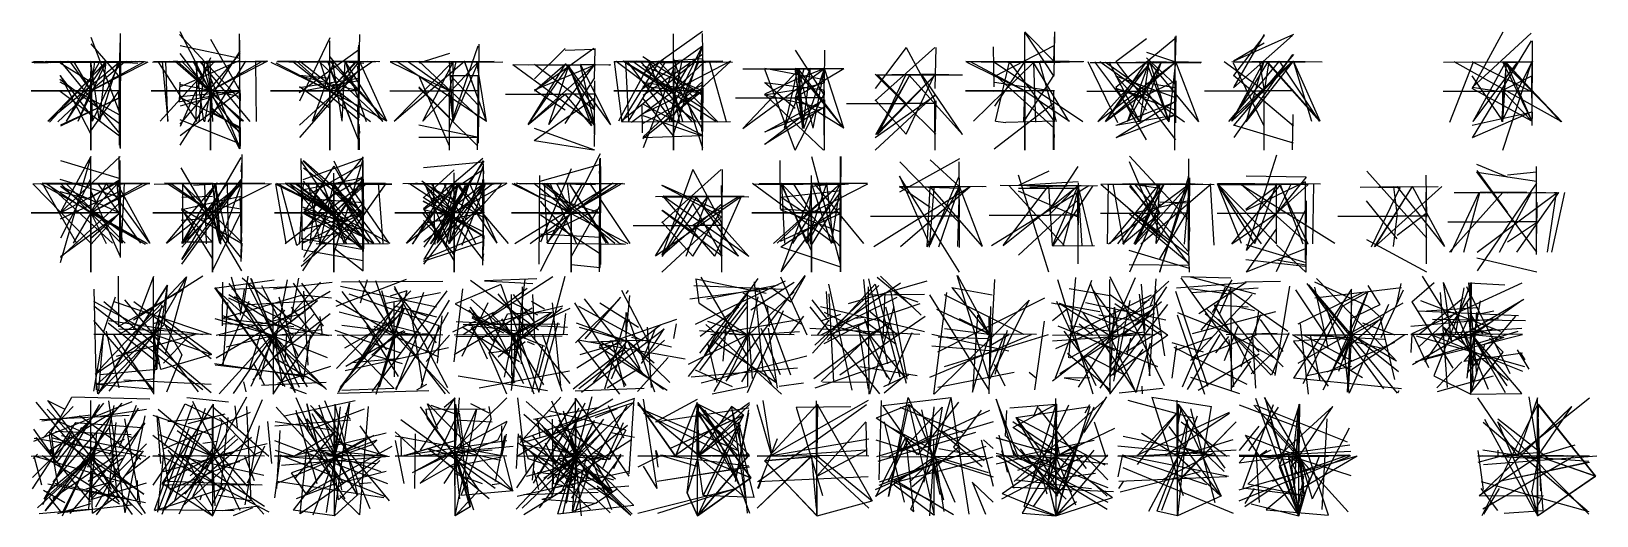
# Model space of a CAD drawing. Header units: metres. Extents: x 0 to 526, y -123 to 40.
import ezdxf

# ---------------------------------------------------------------- set-up
doc = ezdxf.new("R2010")
doc.units = ezdxf.units.M

msp = doc.modelspace()

# ---------------------------------------------------------------- linework, layer by layer
at = {"layer": 'MCD_Layer_0'}
for p, q in [((19.996338, 38.044434), (29.726562, 12.316895)), ((29.852905, 37.852783), (29.679565, 31.196289)), ((29.909668, 39.260864), (29.763794, 4.956665)), ((19.996338, 35.739746), (29.162598, 25.116577)), ((29.771729, 12.636108), (29.821777, 31.901245)), ((0.15625, 29.61853), (26.459961, 29.651489)), ((0.604248, 29.702148), (12.636719, 29.890137)), ((4.060669, 29.766846), (0.796509, 29.671021)), ((0.924683, 29.415894), (19.996338, 29.840088)), ((38.044434, 29.726562), (4.63623, 29.751587)), ((4.956665, 29.89502), (29.34082, 29.770508)), ((5.532227, 9.762573), (29.916992, 29.911499)), ((5.532227, 9.762573), (25.115967, 29.556885)), ((6.107788, 9.434814), (25.116577, 29.908447)), ((6.107788, 9.434814), (25.116577, 29.908447)), ((6.49231, 29.528809), (19.996338, 29.918213)), ((7.132568, 29.659424), (35.036011, 29.901733)), ((19.996338, 22.940674), (9.675293, 29.276123)), ((29.910278, 5.532227), (9.762573, 29.916992)), ((11.868896, 9.750977), (25.116577, 29.908447)), ((11.868896, 9.750977), (22.875977, 29.607544)), ((38.044434, 29.726562), (12.316895, 29.795532)), ((13.148193, 29.543457), (19.996338, 19.996338)), ((13.148193, 29.543457), (19.996338, 19.996338)), ((14.171753, 29.885254), (19.996338, 19.996338)), ((36.316528, 29.869995), (15.516357, 29.706421)), ((15.772705, 9.782104), (25.115967, 29.556885)), ((15.772705, 9.782104), (25.115967, 29.556885)), ((33.756104, 29.874878), (18.844604, 29.713745)), ((20.57312, 9.785767), (19.996338, 29.918213)), ((20.57312, 9.785767), (19.996338, 29.918213)), ((21.276855, 29.847412), (19.996338, 19.996338)), ((22.940674, 9.675293), (19.996338, 29.840088)), ((22.940674, 9.675293), (19.996338, 29.840088)), ((31.260376, 29.654541), (19.996338, 19.996338)), ((19.996338, 19.998169), (19.996338, 26.459961)), ((19.998169, 19.996338), (39.260864, 29.763794)), ((19.998169, 19.996338), (37.852783, 29.679565)), ((20.57312, 9.785767), (29.916992, 29.911499)), ((20.57312, 9.785767), (29.916992, 29.911499)), ((22.940674, 9.675293), (25.116577, 29.908447)), ((22.940674, 9.675293), (25.116577, 29.908447)), ((22.940674, 9.675293), (25.116577, 29.849854)), ((22.940674, 9.675293), (25.116577, 29.849854)), ((22.940674, 9.675293), (29.276123, 29.663696)), ((23.771973, 29.61853), (33.244019, 29.411011)), ((31.901245, 29.785156), (24.796143, 29.765015)), ((35.739746, 29.162598), (25.116577, 29.849854)), ((25.244141, 29.692383), (30.812378, 29.68811)), ((29.849854, 27.612305), (29.620972, 29.916382)), ((29.651489, 31.260376), (29.654541, 12.316895)), ((29.795532, 26.332397), (29.672241, 25.116577)), ((29.692383, 30.812378), (29.68811, 19.996338)), ((29.7052, 29.34021), (29.887695, 0.604248)), ((29.918213, 28.444824), (29.720459, 7.51709)), ((31.196289, 29.860229), (38.684692, 29.700928)), ((29.63623, 8.860474), (9.613647, 23.771973)), ((19.996338, 11.868896), (9.750977, 25.116577)), ((29.571533, 11.868896), (9.750977, 22.875977)), ((19.996338, 5.532227), (9.762573, 25.115967)), ((29.678345, 1.756592), (29.671631, 25.244141)), ((29.713745, 21.276855), (29.847412, 11.740723)), ((29.785156, 24.796143), (29.765015, 19.996338)), ((0, 19.996338), (19.996338, 19.998169)), ((0, 19.996338), (19.996338, 19.998169)), ((0, 19.996338), (19.996338, 19.998169)), ((0, 19.996338), (19.996338, 19.998169)), ((0, 19.996338), (19.996338, 19.998169)), ((0, 19.996338), (19.996338, 19.998169)), ((19.996948, 19.996338), (0, 19.996338)), ((19.996948, 19.996338), (0, 19.996338)), ((19.996948, 19.996338), (0, 19.996338)), ((19.998169, 19.996338), (8.860474, 9.613647)), ((29.663696, 4.764404), (9.65271, 19.804077)), ((29.556885, 17.628784), (9.754639, 8.156128)), ((29.908447, 17.628784), (9.754639, 8.476562)), ((15.772705, 9.782104), (19.996338, 19.996338)), ((15.772705, 9.782104), (19.996338, 19.996338)), ((19.996338, 19.998169), (19.996338, 18.844604)), ((19.996338, 19.998169), (19.996338, 15.516357)), ((29.607544, 19.996338), (19.996338, 19.996948)), ((29.911499, 19.996338), (19.996338, 19.996948)), ((29.89502, 19.996338), (19.996338, 19.996948)), ((19.996338, 19.996948), (19.996338, 0)), ((29.61853, 19.996338), (19.996338, 19.996948)), ((19.996338, 19.996948), (19.996338, 0)), ((29.840088, 19.996338), (19.996338, 19.996948)), ((29.860229, 19.996338), (19.996338, 19.996948)), ((19.996338, 19.996948), (19.996338, 0)), ((19.996338, 19.996338), (19.996948, 19.996338)), ((19.996338, 19.996338), (19.996948, 19.996338)), ((19.996338, 19.996338), (19.996948, 19.996338)), ((19.996338, 19.996338), (19.996948, 19.996338)), ((19.996338, 19.996338), (19.996948, 19.996338)), ((19.996338, 19.996338), (19.996948, 19.996338)), ((19.996338, 6.49231), (29.528809, 19.996338)), ((19.996338, 0), (19.996338, 19.996338)), ((19.996338, 19.996338), (19.998169, 19.996338)), ((19.996338, 19.996338), (19.996948, 19.996338)), ((19.996338, 19.996338), (19.996948, 19.996338)), ((19.996338, 0), (19.996338, 19.996338)), ((19.996338, 19.996338), (19.998169, 19.996338)), ((19.996338, 19.996338), (19.996948, 19.996338)), ((19.996338, 19.996338), (19.996948, 19.996338)), ((19.996338, 19.996338), (19.996948, 19.996338)), ((19.996338, 19.996338), (19.996948, 19.996338)), ((19.996338, 0), (19.996338, 19.996338)), ((19.996338, 19.996338), (19.998169, 19.996338)), ((19.996338, 19.996338), (19.996948, 19.996338)), ((19.996338, 19.996338), (19.996948, 19.996338)), ((19.996338, 19.996338), (19.996948, 19.996338)), ((29.830322, 0.924683), (29.415894, 19.996338)), ((29.702148, 12.636719), (29.890137, 19.996338)), ((29.706421, 14.171753), (29.885254, 5.404663))]:
    msp.add_line(p, q, dxfattribs=at)
at = {"layer": 'MCD_Layer_1'}
for p, q in [((49.794556, 38.875732), (69.852539, 17.266846)), ((70.116821, 0.438843), (50.014282, 39.836426)), ((60.257202, 37.293701), (70.057617, 19.996338)), ((69.794556, 39.068604), (70.172974, 1.361084)), ((69.937988, 36.976318), (70.031372, 0.476074)), ((70.151611, 14.273682), (69.988037, 38.876343)), ((49.88916, 32.476807), (70.16748, 5.558472)), ((50.001465, 1.692505), (70.16748, 33.270264)), ((70.087524, 30.838623), (50.008179, 35.036621)), ((50.02832, 8.796387), (70.158325, 32.566528)), ((40.736938, 29.56665), (64.134155, 29.733887)), ((64.456421, 29.760132), (41.057373, 29.671021)), ((55.73938, 9.736938), (42.657104, 29.880371)), ((61.53772, 29.847412), (43.278442, 9.79187)), ((43.937012, 29.868164), (45.838257, 9.767456)), ((44.916626, 29.775391), (75.297485, 29.784546)), ((44.916626, 29.775391), (75.297485, 29.784546)), ((44.916626, 29.775391), (50.657593, 29.755249)), ((45.819336, 9.70459), (45.217529, 29.89502)), ((54.83728, 29.768677), (46.496826, 29.882812)), ((53.518921, 29.486694), (47.777344, 29.919434)), ((71.291748, 9.755249), (48.289429, 29.855957)), ((49.057251, 29.916992), (64.456421, 29.760132)), ((49.057251, 29.916992), (77.237183, 29.770508)), ((49.057251, 29.897461), (60.257202, 19.996338)), ((50.785156, 29.910278), (49.973999, 29.533691)), ((60.257202, 31.030884), (50.016113, 8.028564)), ((70.072876, 30.217896), (50.057617, 21.276855)), ((50.657593, 29.677124), (60.257202, 19.996338)), ((60.259033, 19.996338), (54.534546, 29.727173)), ((54.83728, 29.768677), (77.8573, 29.877319)), ((54.83728, 29.768677), (77.8573, 29.877319)), ((57.998291, 9.788208), (55.136963, 29.771118)), ((55.438477, 9.77356), (55.777222, 29.706421)), ((56.379639, 9.711304), (58.337036, 29.525757)), ((73.531128, 9.70459), (56.673828, 29.91272)), ((57.395874, 29.783325), (75.296875, 29.921265)), ((57.395874, 29.783325), (75.296875, 29.921265)), ((57.395874, 29.783325), (77.8573, 29.877319)), ((57.395874, 29.783325), (77.8573, 29.877319)), ((57.52771, 29.559326), (61.537109, 29.554443)), ((60.257202, 19.996338), (57.52771, 29.559326)), ((58.977295, 29.920044), (60.257202, 19.996338)), ((77.237183, 29.770508), (58.977295, 29.920044)), ((60.259033, 19.996338), (59.334351, 29.730225)), ((59.478394, 9.624023), (72.033325, 29.918213)), ((59.937378, 29.735107), (60.859619, 9.688721)), ((79.329468, 29.912109), (60.257202, 19.996338)), ((77.554565, 29.796753), (60.257202, 29.761963)), ((60.259033, 19.996338), (77.237183, 29.770508)), ((79.175659, 29.717407), (61.217285, 29.606323)), ((79.137207, 29.904175), (74.922729, 29.678955)), ((77.237183, 29.770508), (75.296875, 29.921265)), ((77.237183, 29.770508), (75.296875, 29.921265)), ((77.554565, 29.796753), (75.297485, 29.784546)), ((77.554565, 29.796753), (75.297485, 29.784546)), ((75.297485, 29.784546), (75.579468, 9.724121)), ((49.876953, 22.875977), (49.712158, 16.118774)), ((69.82019, 18.076172), (49.786621, 22.161865)), ((60.257202, 24.195557), (70.020996, 0.796509)), ((69.82019, 21.276245), (69.815308, 19.996338)), ((70.180298, 9.193115), (69.928223, 21.916504)), ((69.931885, 22.255859), (70.035034, 14.876709)), ((40.260864, 19.996338), (60.257202, 19.998169)), ((40.260864, 19.996338), (60.257202, 19.998169)), ((40.260864, 19.996338), (60.257202, 19.998169)), ((40.260864, 19.996338), (60.257202, 19.998169)), ((40.260864, 19.996338), (60.257202, 19.998169)), ((40.260864, 19.996338), (60.257202, 19.998169)), ((60.257812, 19.996338), (40.260864, 19.996338)), ((60.257812, 19.996338), (40.260864, 19.996338)), ((60.257812, 19.996338), (40.260864, 19.996338)), ((60.257812, 19.996338), (40.260864, 19.996338)), ((49.965454, 4.956665), (70.155884, 19.996338)), ((49.965454, 16.412964), (70.173584, 19.996338)), ((49.972168, 18.076172), (69.786621, 19.996338)), ((60.257202, 17.737427), (50.049072, 14.876099)), ((70.031982, 7.817383), (50.055786, 17.756348)), ((58.337036, 9.525757), (60.257202, 19.996338)), ((60.257202, 19.998169), (60.257202, 20.598755)), ((60.257202, 19.998169), (60.257202, 9.713135)), ((60.257202, 19.998169), (60.257202, 17.266846)), ((60.257202, 19.998169), (60.257202, 5.577393)), ((70.165039, 19.996338), (60.257202, 19.996948)), ((60.257202, 19.996948), (60.257202, 0)), ((70.04541, 19.996338), (60.257202, 19.996948)), ((60.257202, 19.996948), (60.257202, 0)), ((70.016113, 19.996338), (60.257202, 19.996948)), ((69.827515, 19.996338), (60.257202, 19.996948)), ((60.257202, 19.996948), (60.257202, 0)), ((70.108276, 19.996338), (60.257202, 19.996948)), ((60.257202, 19.996948), (60.257202, 0)), ((70.177856, 19.996338), (60.257202, 19.996948)), ((60.257202, 19.996338), (60.257812, 19.996338)), ((60.257202, 19.996338), (60.257812, 19.996338)), ((60.257202, 19.996338), (60.257812, 19.996338)), ((60.257202, 0), (60.257202, 19.996338)), ((60.257202, 19.996338), (60.259033, 19.996338)), ((60.257202, 19.996338), (60.257812, 19.996338)), ((60.257202, 0), (60.257202, 19.996338)), ((60.257202, 19.996338), (60.259033, 19.996338)), ((60.257202, 19.996338), (60.257812, 19.996338)), ((60.257202, 19.996338), (60.257812, 19.996338)), ((60.257202, 19.996338), (60.257812, 19.996338)), ((60.257202, 19.996338), (60.257812, 19.996338)), ((60.257202, 0), (60.257202, 19.996338)), ((60.257202, 19.996338), (60.259033, 19.996338)), ((60.257202, 19.996338), (60.257812, 19.996338)), ((60.257202, 0), (60.257202, 19.996338)), ((60.257202, 19.996338), (60.259033, 19.996338)), ((60.257202, 19.996338), (60.257812, 19.996338)), ((60.257202, 0), (60.257202, 19.996338)), ((60.257202, 19.996338), (60.257812, 19.996338)), ((60.257202, 19.996338), (60.257812, 19.996338)), ((60.259033, 19.996338), (71.099487, 9.747314)), ((60.259033, 19.996338), (70.47876, 9.796753)), ((70.180298, 19.073486), (69.991089, 8.796387)), ((70.143677, 6.895752), (70.024658, 18.716431)), ((60.257202, 14.576416), (70.029541, 6.235962)), ((60.257202, 13.258057), (69.747559, 7.516479)), ((49.949585, 10.396729), (69.937988, 2.242432)), ((69.99292, 4.655762), (70.036255, 10.396729)), ((70.022827, 1.455078), (70.047241, 10.396729))]:
    msp.add_line(p, q, dxfattribs=at)
at = {"layer": 'MCD_Layer_10'}
for p, q in [((423.789673, 38.557129), (403.981323, 20.956421)), ((414.216919, 38.557129), (403.981323, 25.116577)), ((414.216919, 38.876953), (403.988037, 21.276245)), ((424.130859, 38.876953), (403.988037, 29.916992)), ((414.216919, 35.997314), (403.88855, 29.916992)), ((423.775024, 32.156982), (403.983765, 4.316406)), ((424.129028, 32.156982), (403.983765, 8.476562)), ((414.21875, 19.996338), (400.775757, 29.713745)), ((402.37793, 9.688721), (419.337158, 29.908447)), ((402.37793, 9.688721), (423.496704, 29.663696)), ((403.337402, 9.786987), (414.216919, 29.918213)), ((403.337402, 9.786987), (414.216919, 29.918213)), ((403.337402, 9.786987), (424.137573, 29.911499)), ((403.337402, 9.786987), (424.137573, 29.911499)), ((403.337402, 29.786987), (433.737183, 29.72229)), ((403.337402, 29.786987), (433.737183, 29.72229)), ((403.337402, 9.786987), (415.496826, 29.554443)), ((403.337402, 9.786987), (415.496826, 29.554443)), ((414.216919, 8.157349), (403.909302, 29.276123)), ((403.977051, 29.624634), (416.456909, 29.750366)), ((408.1427, 9.575195), (414.216919, 29.918213)), ((408.1427, 9.575195), (414.216919, 29.918213)), ((408.1427, 9.575195), (424.137573, 29.911499)), ((408.1427, 9.575195), (424.137573, 29.911499)), ((422.216797, 29.77356), (410.056763, 29.732666)), ((422.216797, 29.77356), (410.056763, 29.732666)), ((412.615967, 29.766846), (414.216919, 19.996338)), ((412.615967, 29.766846), (414.216919, 19.996338)), ((413.897095, 29.656982), (428.040771, 29.766846)), ((415.81665, 29.697876), (414.216919, 19.996338)), ((432.77771, 9.760742), (415.177002, 29.606323)), ((433.097534, 9.767456), (415.496826, 29.554443)), ((428.040771, 29.766846), (415.81665, 29.697876)), ((432.77771, 9.760742), (419.337158, 29.908447)), ((433.097534, 9.767456), (424.137573, 29.911499)), ((430.217896, 9.667969), (424.137573, 29.911499)), ((424.130859, 8.157349), (403.909302, 25.116577)), ((394.220581, 19.996338), (414.216919, 19.998169)), ((394.220581, 19.996338), (414.216919, 19.998169)), ((394.220581, 19.996338), (414.216919, 19.998169)), ((394.220581, 19.996338), (414.216919, 19.998169)), ((403.337402, 9.786987), (414.216919, 19.996338)), ((403.337402, 9.786987), (414.216919, 19.996338)), ((423.826904, 19.996338), (414.216919, 19.996948)), ((424.13208, 19.996338), (414.216919, 19.996948)), ((424.129028, 19.996338), (414.216919, 19.996948)), ((423.845215, 19.996338), (414.216919, 19.996948)), ((414.216919, 19.996338), (414.217529, 19.996338)), ((414.216919, 19.996338), (414.217529, 19.996338)), ((414.216919, 19.996338), (414.217529, 19.996338)), ((414.216919, 19.996338), (414.217529, 19.996338)), ((414.216919, 19.996338), (414.217529, 19.996338)), ((414.216919, 19.996338), (414.217529, 19.996338)), ((414.216919, 19.996338), (414.217529, 19.996338)), ((414.216919, 19.996338), (414.217529, 19.996338)), ((414.216919, 19.996338), (414.217529, 19.996338)), ((414.216919, 0), (414.216919, 19.996338)), ((414.216919, 19.996338), (414.217529, 19.996338)), ((414.216919, 19.996338), (414.217529, 19.996338)), ((414.216919, 19.996338), (414.217529, 19.996338)), ((414.216919, 19.996338), (414.217529, 19.996338)), ((423.884277, 11.988525), (423.638306, 0.15625)), ((424.13208, 2.397461), (403.90564, 8.476562)), ((423.839111, 6.555176), (423.934326, 9.75647))]:
    msp.add_line(p, q, dxfattribs=at)
at = {"layer": 'MCD_Layer_12'}
for p, q in [((503.946411, 39.360962), (484.138672, 21.120605)), ((494.373657, 39.680786), (484.145386, 20.800781)), ((503.983643, 36.800537), (484.143555, 4.160767)), ((504.285767, 36.800537), (504.143555, 8.320923)), ((474.532959, 29.638672), (504.294312, 29.755859)), ((484.453613, 29.631958), (476.453735, 9.385986)), ((484.453613, 29.631958), (476.453735, 9.385986)), ((514.213745, 9.612427), (478.054077, 29.732056)), ((514.213745, 9.612427), (478.054077, 29.732056)), ((504.287598, 19.520874), (484.171021, 29.761353)), ((484.453613, 9.631958), (499.493896, 29.752808)), ((484.453613, 29.631958), (499.493896, 29.752808)), ((484.453613, 9.631958), (495.33374, 29.450684)), ((494.053833, 9.638062), (504.294312, 29.755859)), ((494.053833, 9.638062), (495.653564, 29.398804)), ((504.293701, 9.658203), (494.373657, 29.762573)), ((504.293701, 9.658203), (494.373657, 29.762573)), ((514.213745, 9.612427), (494.373657, 29.762573)), ((514.213745, 9.612427), (494.373657, 29.762573)), ((494.374878, 29.567261), (494.373657, 29.762573)), ((494.374878, 29.567261), (494.373657, 29.762573)), ((504.293701, 29.658203), (494.373657, 29.762573)), ((504.293701, 29.658203), (494.373657, 29.762573)), ((494.373657, 0), (504.171631, 29.761353)), ((494.373657, 9.567261), (495.653564, 29.398804)), ((494.373657, 9.567261), (495.653564, 29.398804)), ((494.374878, 29.567261), (504.294312, 29.755859)), ((494.374878, 29.567261), (504.294312, 29.755859)), ((494.694092, 29.613037), (499.493896, 29.752808)), ((494.694092, 29.613037), (499.173462, 29.609375)), ((494.694092, 29.613037), (499.173462, 29.609375)), ((514.213745, 9.612427), (495.33374, 29.450684)), ((504.293701, 9.658203), (495.653564, 29.398804)), ((504.293701, 9.658203), (495.653564, 29.398804)), ((513.893921, 9.605713), (495.653564, 29.398804)), ((504.287598, 30.081787), (504.139282, 29.761353)), ((504.293701, 9.658203), (504.294312, 29.755859)), ((504.293701, 9.658203), (504.294312, 29.755859)), ((504.293701, 29.658203), (504.294312, 29.755859)), ((504.293701, 29.658203), (504.294312, 29.755859)), ((504.614746, 29.606323), (504.294312, 29.755859)), ((494.373657, 9.920654), (484.164917, 24.960938)), ((494.373657, 19.520874), (484.171021, 21.120605)), ((494.373657, 20.161133), (504.145996, 24.960938)), ((504.287598, 9.920654), (504.164917, 24.960938)), ((474.377319, 19.840698), (494.373657, 19.842529)), ((474.377319, 19.840698), (494.373657, 19.842529)), ((474.377319, 19.840698), (494.373657, 19.842529)), ((474.377319, 19.840698), (494.373657, 19.842529)), ((474.377319, 19.840698), (494.373657, 19.842529)), ((503.946411, 9.920654), (484.164917, 20.800781)), ((503.983643, 19.840698), (494.373657, 19.841309)), ((504.288818, 19.840698), (494.373657, 19.841309)), ((504.288818, 19.840698), (494.373657, 19.841309)), ((504.285767, 19.840698), (494.373657, 19.841309)), ((503.931763, 19.840698), (494.373657, 19.841309)), ((504.293701, 9.658203), (494.373657, 19.840698)), ((494.373657, 19.840698), (494.374268, 19.840698)), ((494.373657, 19.840698), (494.374268, 19.840698)), ((494.373657, 19.840698), (494.374268, 19.840698)), ((494.373657, 19.840698), (494.374268, 19.840698)), ((494.373657, 19.840698), (494.374268, 19.840698)), ((494.373657, 19.840698), (494.374268, 19.840698)), ((494.373657, 19.840698), (494.374268, 19.840698)), ((494.373657, 19.840698), (494.374268, 19.840698)), ((494.373657, 19.840698), (494.374268, 19.840698)), ((494.373657, 19.840698), (494.374268, 19.840698)), ((494.373657, 19.840698), (494.374268, 19.840698)), ((494.373657, 19.840698), (494.374268, 19.840698)), ((494.373657, 19.840698), (494.374268, 19.840698)), ((494.373657, 19.840698), (494.374268, 19.840698)), ((494.373657, 19.840698), (494.374268, 19.840698)), ((494.373657, 19.840698), (494.374268, 19.840698)), ((494.373657, 19.840698), (494.374268, 19.840698)), ((494.373657, 9.567261), (494.373657, 19.840698)), ((494.373657, 19.840698), (494.374268, 19.840698)), ((494.373657, 9.567261), (494.373657, 19.840698)), ((504.293701, 9.658203), (494.373657, 19.840698)), ((494.373657, 19.840698), (494.374268, 19.840698)), ((503.931763, 12.800903), (484.166748, 4.160767)), ((504.285767, 12.800903), (484.166748, 8.320923)), ((504.288818, 12.800293), (504.166748, 8.320923))]:
    msp.add_line(p, q, dxfattribs=at)
at = {"layer": 'MCD_Layer_13'}
for p, q in [((19.996338, -2.085815), (9.6698, -20.967651)), ((29.911499, -2.085815), (9.6698, -20.967651)), ((19.996338, -2.088257), (9.708862, -37.735229)), ((9.758301, -3.367554), (29.877319, -9.446655)), ((19.996338, -20.96582), (19.996338, -2.090698)), ((29.729004, -19.69812), (29.554443, -2.090698)), ((29.758301, -3.367554), (29.877319, -20.967651)), ((29.912109, -15.848022), (9.713135, -9.7677)), ((19.996338, -9.446655), (9.769287, -29.479614)), ((9.769287, -20.967651), (29.840088, -10.342651)), ((19.996338, -15.845581), (29.713135, -9.7677)), ((19.996338, -20.96582), (19.996338, -10.347534)), ((29.729004, -11.048218), (29.911499, -9.446655)), ((29.758301, -12.071167), (29.765015, -9.446655)), ((0.479736, -11.241089), (14.046631, -11.194702)), ((0.479736, -11.241089), (19.996338, -31.162964)), ((38.875732, -31.255127), (3.22876, -11.296631)), ((30.235596, -11.221558), (3.675537, -11.076294)), ((3.675537, -11.076294), (15.196533, -31.205688)), ((4.954834, -11.186157), (39.835205, -11.176392)), ((4.954834, -11.186157), (19.996338, -20.967651)), ((5.279541, -11.238037), (30.616455, -11.205688)), ((27.229004, -31.163574), (5.340576, -11.092163)), ((27.227783, -11.163574), (5.340576, -11.092163)), ((29.901123, -30.887085), (9.729004, -11.048218)), ((19.996338, -16.678101), (9.730835, -13.936401)), ((9.758301, -12.071167), (29.765015, -20.967651)), ((29.558105, -26.918579), (9.769287, -12.139526)), ((9.80835, -23.015991), (29.839478, -13.734985)), ((10.396729, -11.286865), (30.235596, -11.221558)), ((31.517334, -31.194702), (11.484375, -11.062866)), ((31.517334, -11.194702), (11.484375, -11.062866)), ((15.196533, -11.205688), (37.596436, -11.08667)), ((19.996338, -11.045776), (19.996338, -20.967651)), ((19.996338, -11.045776), (19.996338, -20.967651)), ((37.596436, -11.08667), (19.996338, -20.967651)), ((19.998169, -20.967651), (19.996338, -11.162964)), ((28.892822, -11.198975), (19.996338, -20.967651)), ((38.873291, -11.294189), (19.996338, -20.967651)), ((28.824463, -11.305786), (19.996338, -20.967651)), ((19.996338, -13.736206), (29.800415, -35.623413)), ((19.998169, -20.967651), (25.118408, -11.250854)), ((36.766357, -31.22522), (22.432861, -11.244751)), ((39.835205, -31.176392), (25.115967, -11.075073)), ((39.835205, -11.176392), (25.115967, -11.075073)), ((25.118408, -11.250854), (31.196289, -11.064697)), ((28.824463, -11.305786), (39.835205, -31.176392)), ((30.621338, -31.205688), (28.892822, -11.198975)), ((29.769287, -12.139526), (29.658203, -30.884644)), ((31.196289, -11.064697), (30.238037, -31.221558)), ((37.276611, -11.044556), (38.873291, -11.294189)), ((0, -20.967651), (19.996338, -20.96582)), ((0, -20.967651), (19.996338, -20.96582)), ((0, -20.967651), (19.996338, -20.96582)), ((0, -20.967651), (19.996338, -20.96582)), ((19.996948, -20.967651), (0, -20.967651)), ((19.996948, -20.967651), (0, -20.967651)), ((19.996948, -20.967651), (0, -20.967651)), ((19.996948, -20.967651), (0, -20.967651)), ((19.996948, -20.967651), (0, -20.967651)), ((9.800415, -35.623413), (29.871826, -20.967651)), ((9.801025, -36.009155), (29.777832, -17.640015)), ((19.998169, -20.967651), (14.04541, -31.194702)), ((19.996338, -20.96582), (19.996338, -20.967651)), ((19.996338, -20.96582), (19.996338, -26.917358)), ((19.996338, -20.96582), (19.996338, -25.767456)), ((29.658203, -20.967651), (19.996338, -20.967041)), ((19.996338, -20.967041), (19.996338, -40.963989)), ((29.918213, -20.967651), (19.996338, -20.967041)), ((19.996338, -20.967041), (19.996338, -40.963989)), ((29.777832, -20.967651), (19.996338, -20.967041)), ((19.996338, -20.967041), (19.996338, -40.963989)), ((29.677124, -20.967651), (19.996338, -20.967041)), ((19.996338, -20.967041), (19.996338, -40.963989)), ((29.899292, -20.967651), (19.996338, -20.967041)), ((19.996338, -20.967041), (19.996338, -40.963989)), ((19.996338, -40.963989), (19.996338, -20.967651)), ((19.996338, -20.967651), (19.998169, -20.967651)), ((19.996338, -20.967651), (19.996948, -20.967651)), ((19.996338, -40.963989), (19.996338, -20.967651)), ((19.996338, -20.967651), (19.998169, -20.967651)), ((19.996338, -20.967651), (19.996948, -20.967651)), ((19.996338, -40.963989), (19.996338, -20.967651)), ((29.6698, -20.967651), (19.996338, -20.967651)), ((19.996338, -20.967651), (19.998169, -20.967651)), ((19.996338, -20.967651), (38.238525, -31.50293)), ((38.878174, -31.294189), (19.996338, -20.967651)), ((19.996338, -20.967651), (19.996948, -20.967651)), ((29.667358, -20.967651), (19.996338, -31.651245)), ((19.996338, -40.963989), (19.996338, -20.967651)), ((19.996338, -20.967651), (19.998169, -20.967651)), ((19.996338, -20.967651), (19.996948, -20.967651)), ((29.899292, -20.967651), (19.996338, -29.609009)), ((19.996338, -40.963989), (19.996338, -20.967651)), ((19.996338, -20.967651), (19.998169, -20.967651)), ((19.996338, -20.967651), (19.996948, -20.967651)), ((19.998169, -20.967651), (38.878174, -31.294189)), ((19.998169, -20.967651), (25.115967, -31.250854)), ((29.541016, -15.845581), (29.713135, -30.567261)), ((29.6698, -20.967651), (29.918213, -30.884644)), ((29.769287, -29.479614), (29.901123, -20.967651)), ((29.769287, -20.967651), (29.840088, -25.767456)), ((29.839478, -20.967651), (29.801025, -36.009155)), ((29.871826, -17.640015), (29.80835, -23.015991))]:
    msp.add_line(p, q, dxfattribs=at)
at = {"layer": 'MCD_Layer_14'}
for p, q in [((70.441528, -2.408081), (50.47876, -36.647583)), ((70.551392, -7.207886), (70.710083, -4.262329)), ((70.750366, -1.446167), (70.557495, -33.446899)), ((70.681396, -40.489136), (50.401855, -5.927979)), ((70.660034, -10.408569), (50.447632, -38.247314)), ((70.389648, -9.7677), (50.578247, -36.647583)), ((70.743652, -9.7677), (50.578247, -32.487427)), ((70.567261, -5.927979), (70.678345, -20.967651)), ((41.314941, -11.397339), (60.831543, -11.045776)), ((77.536865, -11.253906), (44.703003, -11.078125)), ((45.471436, -31.212402), (70.752197, -11.05249)), ((45.471436, -31.212402), (62.11145, -11.409546)), ((45.79126, -11.088501), (60.831543, -20.967651)), ((60.833374, -20.967651), (47.19873, -11.492554)), ((48.352295, -11.054321), (65.632568, -11.198975)), ((70.663696, -30.888306), (50.486084, -11.047607)), ((70.404297, -15.528198), (50.574585, -20.007568)), ((60.831543, -15.528198), (50.574585, -15.847412)), ((70.745483, -36.327759), (50.586792, -11.046997)), ((50.589844, -31.339355), (62.11145, -11.409546)), ((50.910889, -31.31311), (65.951782, -11.055542)), ((50.910889, -31.31311), (65.951782, -11.055542)), ((50.910889, -31.31311), (50.911499, -11.117798)), ((50.910889, -31.31311), (70.751587, -11.130615)), ((50.910889, -31.31311), (61.791626, -11.357666)), ((51.231934, -11.286865), (72.031494, -11.064697)), ((54.464355, -11.649414), (65.951782, -11.055542)), ((55.711914, -11.231934), (75.871216, -11.12085)), ((58.907715, -31.438232), (58.271729, -11.13916)), ((60.191895, -11.333252), (80.671631, -11.137329)), ((62.112061, -11.116577), (60.256592, -11.265503)), ((63.391357, -31.187378), (60.831543, -11.045776)), ((63.391357, -31.187378), (60.831543, -11.045776)), ((62.047974, -11.106201), (60.831543, -20.967651)), ((60.833374, -20.967651), (80.353027, -11.241699)), ((66.270996, -31.224609), (61.791626, -11.357666)), ((63.712402, -11.356445), (62.11145, -11.057983)), ((63.391357, -31.187378), (62.11145, -11.409546)), ((63.391357, -31.187378), (62.11145, -11.409546)), ((63.712402, -31.512695), (62.11145, -11.409546)), ((63.712402, -31.512695), (62.11145, -11.409546)), ((63.391357, -31.187378), (70.752197, -11.05249)), ((63.391357, -31.187378), (70.752197, -11.05249)), ((78.431641, -11.067139), (63.391357, -11.187378)), ((65.631348, -11.12085), (69.791504, -11.326538)), ((66.270996, -31.224609), (65.951782, -11.055542)), ((70.533691, -19.751221), (70.692993, -11.046997)), ((40.835205, -20.967651), (60.831543, -20.96582)), ((40.835205, -20.967651), (60.831543, -20.96582)), ((40.835205, -20.967651), (60.831543, -20.96582)), ((40.835205, -20.967651), (60.831543, -20.96582)), ((40.835205, -20.967651), (60.831543, -20.96582)), ((40.835205, -20.967651), (60.831543, -20.96582)), ((40.835205, -20.967651), (60.831543, -20.96582)), ((60.832153, -20.967651), (40.835205, -20.967651)), ((60.832153, -20.967651), (40.835205, -20.967651)), ((70.404297, -31.209351), (50.459839, -19.687744)), ((60.831543, -30.888306), (50.486084, -20.007568)), ((60.831543, -36.327759), (50.586792, -19.687744)), ((60.831543, -18.086792), (70.442749, -19.687744)), ((60.831543, -20.96582), (60.831543, -18.407837)), ((60.831543, -20.96582), (60.831543, -21.542603)), ((70.441528, -20.967651), (60.831543, -20.967041)), ((70.746704, -20.967651), (60.831543, -20.967041)), ((70.744873, -20.967651), (60.831543, -20.967041)), ((60.831543, -20.967041), (60.831543, -40.963989)), ((70.668579, -20.967651), (60.831543, -20.967041)), ((70.389648, -20.967651), (60.831543, -20.967041)), ((70.678345, -20.967651), (60.831543, -20.967041)), ((60.831543, -20.967041), (60.831543, -40.963989)), ((70.743652, -20.967651), (60.831543, -20.967041)), ((63.391357, -31.187378), (60.831543, -20.967651)), ((60.831543, -20.967651), (60.832153, -20.967651)), ((60.831543, -20.967651), (60.832153, -20.967651)), ((60.831543, -20.967651), (60.832153, -20.967651)), ((60.831543, -20.967651), (60.832153, -20.967651)), ((60.831543, -20.967651), (60.832153, -20.967651)), ((60.831543, -20.967651), (60.832153, -20.967651)), ((60.831543, -40.484253), (70.401855, -20.967651)), ((60.831543, -40.963989), (60.831543, -20.967651)), ((60.831543, -20.967651), (60.833374, -20.967651)), ((60.831543, -20.967651), (60.832153, -20.967651)), ((60.831543, -20.967651), (60.832153, -20.967651)), ((60.831543, -20.967651), (60.832153, -20.967651)), ((63.712402, -31.512695), (60.831543, -20.967651)), ((60.831543, -20.967651), (60.832153, -20.967651)), ((63.712402, -31.512695), (60.831543, -20.967651)), ((63.391357, -31.187378), (60.831543, -20.967651)), ((60.831543, -20.967651), (60.832153, -20.967651)), ((60.831543, -40.963989), (60.831543, -20.967651)), ((60.831543, -20.967651), (60.833374, -20.967651)), ((60.831543, -20.967651), (60.832153, -20.967651)), ((60.831543, -20.967651), (60.832153, -20.967651)), ((60.831543, -20.967651), (60.832153, -20.967651)), ((70.742432, -27.334839), (70.14978, -15.847412)), ((70.678345, -34.600464), (70.306641, -16.167847)), ((70.545288, -37.096191), (70.721069, -20.967651)), ((70.611816, -36.007935), (70.710693, -16.166626)), ((60.831543, -22.891479), (50.360962, -23.527466)), ((70.753418, -30.567261), (70.512329, -24.807373)), ((70.60022, -29.607788), (70.688721, -26.08728)), ((60.831543, -30.888306), (50.486084, -30.887695)), ((70.741211, -31.202026), (70.381714, -37.287842))]:
    msp.add_line(p, q, dxfattribs=at)
at = {"layer": 'MCD_Layer_15'}
for p, q in [((91.102783, -33.467651), (90.623657, -2.725464)), ((111.591064, -33.467651), (90.623657, -3.687378)), ((91.216309, -3.565308), (111.345703, -23.467651)), ((91.384766, -9.7677), (111.570923, -2.535034)), ((91.430542, -3.367554), (111.54895, -20.967651)), ((91.459229, -15.848022), (111.560547, -4.391724)), ((111.477539, -2.21521), (91.47937, -27.112671)), ((101.667969, -34.790894), (111.408569, -3.44812)), ((101.667969, -3.565308), (111.345703, -23.467651)), ((101.667969, -5.161987), (111.370728, -22.178589)), ((111.316406, -28.836304), (111.439697, -2.286011)), ((111.429932, -3.367554), (111.54895, -20.967651)), ((111.472046, -36.009155), (111.449463, -5.225464)), ((91.198608, -40.489136), (111.316406, -9.971558)), ((91.341431, -10.411011), (111.284058, -33.467651)), ((111.511719, -9.191528), (91.438477, -20.967651)), ((101.667969, -5.351196), (91.440918, -20.967651)), ((91.441528, -5.927368), (111.573364, -20.967651)), ((111.449463, -9.192749), (91.477539, -13.286987)), ((101.667969, -20.96582), (101.667969, -7.657104)), ((101.667969, -20.96582), (101.667969, -7.657104)), ((101.667969, -24.034058), (111.384155, -9.7677)), ((110.795776, -8.897339), (111.269409, -16.983276)), ((111.317627, -9.956909), (111.406738, -24.034058)), ((111.441528, -5.927368), (111.573364, -20.967651)), ((89.890625, -11.168457), (82.146484, -11.319214)), ((82.146484, -11.319214), (101.667969, -20.967651)), ((85.603516, -31.176392), (82.151367, -11.241089)), ((101.6698, -20.967651), (82.466309, -11.15625)), ((89.167969, -32.011963), (83.738281, -11.422363)), ((100.964844, -11.205688), (84.705078, -11.343628)), ((111.140625, -11.331421), (85.261719, -31.437012)), ((85.347168, -11.056763), (114.978516, -31.250854)), ((103.71875, -11.221558), (85.347168, -11.076294)), ((105.763428, -31.162964), (86.626465, -11.186157)), ((86.626465, -11.186157), (101.667969, -20.967651)), ((105.447266, -11.345459), (86.628906, -11.264282)), ((105.447266, -11.345459), (86.628906, -11.264282)), ((86.951172, -11.238037), (114.978516, -31.250854)), ((87.844727, -11.227051), (119.1875, -11.388794)), ((101.667969, -11.162964), (88.61377, -11.195312)), ((88.674805, -11.205688), (119.268066, -11.08667)), ((101.6698, -20.967651), (88.674805, -11.205688)), ((89.188721, -11.093384), (101.667969, -20.967651)), ((97.571289, -11.163574), (89.188721, -11.093384)), ((89.37793, -11.124512), (105.251953, -11.158081)), ((90.066406, -31.512085), (91.428711, -11.26123)), ((90.210449, -11.181274), (91.746094, -11.31311)), ((92.068359, -11.286865), (101.667969, -20.967651)), ((93.026611, -11.05188), (96.931641, -31.294189)), ((93.668701, -31.194702), (96.033203, -11.305176)), ((113.5625, -11.413208), (95.261719, -11.415039)), ((95.522949, -11.124512), (113.442871, -31.158081)), ((96.931641, -31.294189), (101.667969, -11.045776)), ((109.348633, -11.158081), (97.571289, -11.163574)), ((97.827637, -11.107422), (105.763428, -31.162964)), ((98.601562, -11.251465), (112.86792, -11.064697)), ((117.473633, -11.264893), (100.457031, -11.317993)), ((115.10791, -31.232544), (101.283447, -11.05249)), ((110.054199, -11.194092), (101.345703, -11.307007)), ((101.667969, -11.045776), (101.667969, -20.967651)), ((112.86792, -11.064697), (101.667969, -20.967651)), ((113.444092, -31.197144), (101.667969, -11.10437)), ((101.667969, -11.123901), (101.667969, -20.967651)), ((117.284424, -31.194702), (101.667969, -11.123901)), ((101.6698, -20.967651), (111.658203, -11.336304)), ((115.808594, -11.463867), (101.985352, -11.253906)), ((103.588135, -11.044556), (106.082031, -11.292969)), ((105.059082, -31.205078), (119.268066, -11.08667)), ((106.467773, -11.198975), (105.251953, -11.197144)), ((106.467773, -11.198975), (120.100586, -31.221558)), ((117.410156, -11.176392), (106.787598, -11.075073)), ((110.054199, -11.194092), (116.708252, -11.062256)), ((118.948242, -11.044556), (110.183594, -11.410156)), ((111.459229, -40.484253), (111.394531, -12.581421)), ((111.401855, -15.208374), (111.58374, -12.581421)), ((111.658203, -11.336304), (121.121094, -11.387573)), ((121.121094, -11.387573), (115.046875, -11.41748)), ((118.243896, -31.194092), (116.708252, -11.062256)), ((81.671631, -20.967651), (101.667969, -20.96582)), ((81.671631, -20.967651), (101.667969, -20.96582)), ((81.671631, -20.967651), (101.667969, -20.96582)), ((81.671631, -20.967651), (101.667969, -20.96582)), ((81.671631, -20.967651), (101.667969, -20.96582)), ((81.671631, -20.967651), (101.667969, -20.96582)), ((81.671631, -20.967651), (101.667969, -20.96582)), ((81.671631, -20.967651), (101.667969, -20.96582)), ((101.668579, -20.967651), (81.671631, -20.967651)), ((101.668579, -20.967651), (81.671631, -20.967651)), ((101.668579, -20.967651), (81.671631, -20.967651)), ((101.668579, -20.967651), (81.671631, -20.967651)), ((101.668579, -20.967651), (81.671631, -20.967651)), ((101.668579, -20.967651), (81.671631, -20.967651)), ((101.668579, -20.967651), (81.671631, -20.967651)), ((101.668579, -20.967651), (81.671631, -20.967651)), ((101.6698, -20.967651), (89.167969, -32.011963)), ((101.6698, -20.967651), (89.167969, -32.011963)), ((101.6698, -20.967651), (89.167969, -32.011963)), ((90.623657, -38.897339), (111.213257, -20.967651)), ((91.123535, -31.206909), (111.37439, -20.967651)), ((91.13269, -20.967651), (101.667969, -20.967041)), ((91.211426, -20.967651), (111.355469, -32.569214)), ((111.589844, -26.934448), (91.226074, -19.047485)), ((91.341431, -20.967651), (101.667969, -22.696167)), ((101.667969, -25.703979), (91.341431, -20.967651)), ((91.400635, -19.69812), (111.226074, -28.966919)), ((91.414062, -37.288452), (111.559326, -17.576538)), ((111.472656, -17.576538), (91.430542, -16.167847)), ((91.440918, -26.602417), (111.330444, -20.967651)), ((101.667969, -16.872192), (91.472656, -36.009155)), ((101.667969, -20.96582), (101.667969, -16.553589)), ((101.667969, -20.96582), (101.667969, -16.872192)), ((101.667969, -20.96582), (101.667969, -25.703979)), ((101.667969, -20.96582), (101.667969, -25.064331)), ((101.667969, -20.96582), (101.667969, -37.373901)), ((101.667969, -20.96582), (101.667969, -34.021851)), ((101.667969, -20.967041), (101.667969, -40.963989)), ((111.511108, -20.967651), (101.667969, -20.967041)), ((101.667969, -20.967041), (101.667969, -40.963989)), ((111.591064, -20.967651), (101.667969, -20.967041)), ((101.667969, -20.967041), (101.667969, -40.963989)), ((111.511108, -20.967651), (101.667969, -20.967041)), ((101.667969, -20.967041), (101.667969, -40.963989)), ((111.32251, -20.967651), (101.667969, -20.967041)), ((110.795776, -20.967651), (101.667969, -20.967041)), ((101.667969, -20.967041), (101.667969, -40.963989)), ((111.436646, -20.967651), (101.667969, -20.967041)), ((101.667969, -20.967041), (101.667969, -40.963989)), ((111.58374, -20.967651), (101.667969, -20.967041)), ((101.667969, -20.967041), (101.667969, -40.963989)), ((111.436646, -20.967651), (101.667969, -20.967041)), ((101.667969, -20.967041), (101.667969, -40.963989)), ((101.667969, -40.963989), (101.667969, -20.967651)), ((101.667969, -20.967651), (101.6698, -20.967651)), ((101.667969, -20.967651), (101.668579, -20.967651)), ((101.667969, -40.963989), (101.667969, -20.967651)), ((101.667969, -20.967651), (101.6698, -20.967651)), ((101.667969, -20.967651), (101.668579, -20.967651)), ((101.667969, -40.963989), (101.667969, -20.967651)), ((101.667969, -20.967651), (101.6698, -20.967651)), ((101.667969, -20.967651), (101.668579, -20.967651)), ((101.667969, -40.963989), (101.667969, -20.967651)), ((101.667969, -20.967651), (101.6698, -20.967651)), ((101.667969, -20.967651), (101.668579, -20.967651)), ((101.667969, -20.967651), (101.668579, -20.967651)), ((101.667969, -40.963989), (101.667969, -20.967651)), ((101.667969, -20.967651), (101.6698, -20.967651)), ((101.667969, -20.967651), (101.668579, -20.967651)), ((101.667969, -20.967651), (101.668579, -20.967651)), ((101.667969, -40.963989), (101.667969, -20.967651)), ((101.667969, -20.967651), (101.6698, -20.967651)), ((101.667969, -20.967651), (101.668579, -20.967651)), ((101.667969, -40.963989), (101.667969, -20.967651)), ((101.667969, -20.967651), (101.6698, -20.967651)), ((101.667969, -20.967651), (101.668579, -20.967651)), ((101.667969, -40.963989), (101.667969, -20.967651)), ((101.667969, -20.967651), (101.6698, -20.967651)), ((101.667969, -20.967651), (101.668579, -20.967651)), ((101.6698, -20.967651), (120.42041, -31.15625)), ((101.6698, -20.967651), (105.059082, -31.205078)), ((111.441528, -21.289917), (111.328613, -20.967651)), ((111.570923, -16.553589), (111.342651, -37.288452)), ((111.342651, -20.967651), (111.589844, -33.062378)), ((111.384155, -33.960815), (111.429932, -16.167847)), ((111.438477, -20.967651), (111.53125, -33.960815)), ((111.440308, -20.967651), (111.511719, -17.383667)), ((111.542236, -17.383667), (111.477539, -24.807983)), ((91.384766, -30.567261), (111.348755, -25.703979)), ((101.667969, -25.064331), (111.472046, -33.446899)), ((111.246826, -25.957886), (111.441528, -27.940308)), ((111.578857, -33.467651), (90.623657, -29.609009)), ((119.910156, -31.50293), (95.701172, -31.409546)), ((104.539062, -31.512695), (96.931641, -31.294189)), ((111.23584, -32.425171), (111.454346, -30.889526)), ((91.472656, -33.446899), (111.542236, -37.032104)), ((101.667969, -32.744995), (111.467163, -40.489136)), ((111.528198, -40.169312), (111.47937, -33.25769))]:
    msp.add_line(p, q, dxfattribs=at)
at = {"layer": 'MCD_Layer_16'}
for p, q in [((151.967285, -4.009644), (131.789673, -5.927979)), ((151.690186, -2.729126), (131.816528, -19.687744)), ((151.675537, -3.687988), (131.894043, -36.647583)), ((152.029541, -3.687988), (131.894043, -32.487427)), ((151.748169, -3.367554), (151.978882, -7.845093)), ((142.117432, -18.311401), (131.259888, -10.407349)), ((151.690186, -6.568237), (131.892212, -20.007568)), ((142.117432, -6.568237), (131.892212, -15.847412)), ((142.117432, -34.724976), (151.769531, -5.28772)), ((142.117432, -20.96582), (142.117432, -7.52771)), ((151.813477, -31.20752), (151.745728, -9.766479)), ((151.787231, -7.207886), (151.995972, -17.444702)), ((151.812256, -5.927979), (151.964233, -20.967651)), ((151.913574, -8.164917), (151.839111, -6.247192)), ((151.847656, -29.607788), (151.974609, -9.446655)), ((159.717529, -11.067139), (124.837158, -11.213623)), ((126.117065, -31.186768), (152.038086, -11.05249)), ((126.117065, -31.186768), (143.397339, -11.409546)), ((126.760986, -11.290527), (153.317383, -11.123291)), ((127.077148, -11.088501), (142.117432, -20.967651)), ((128.025635, -31.498047), (142.117432, -11.045776)), ((128.355225, -31.315552), (139.557617, -11.13916)), ((129.638184, -11.054321), (128.360107, -11.237427)), ((128.360107, -11.315552), (157.797363, -11.126953)), ((128.67749, -11.172119), (141.796997, -11.385132)), ((151.945923, -12.328735), (131.810425, -38.247314)), ((151.949585, -22.568604), (131.829346, -11.047607)), ((131.877563, -11.339355), (142.117432, -20.967651)), ((152.031372, -36.968018), (131.898315, -11.046997)), ((132.196777, -11.31311), (140.198486, -11.203857)), ((140.516479, -31.255737), (132.197388, -11.117798)), ((134.114502, -31.390015), (147.237671, -11.055542)), ((142.119263, -20.967651), (134.44165, -11.285645)), ((135.717285, -31.571289), (135.078857, -11.233154)), ((143.397949, -11.116577), (135.718506, -11.336914)), ((136.356934, -31.167236), (142.117432, -11.045776)), ((136.356934, -31.167236), (142.117432, -11.045776)), ((136.356934, -31.167236), (152.038086, -11.05249)), ((136.356934, -31.167236), (152.038086, -11.05249)), ((136.356934, -11.167236), (144.99707, -11.512695)), ((136.356934, -31.167236), (143.397339, -11.409546)), ((136.356934, -31.167236), (143.397339, -11.409546)), ((149.461182, -31.457764), (138.597534, -11.139771)), ((139.556396, -31.334473), (143.397339, -11.409546)), ((139.556396, -31.334473), (143.397339, -11.409546)), ((140.193604, -31.360107), (158.117798, -11.139771)), ((140.516479, -31.255737), (147.237671, -11.055542)), ((140.516479, -31.255737), (147.237671, -11.055542)), ((140.516479, -31.255737), (152.037476, -11.130615)), ((140.516479, -31.255737), (143.077515, -11.357666)), ((141.796997, -11.385132), (142.117432, -20.967651)), ((159.717529, -11.106201), (142.117432, -20.967651)), ((142.119263, -20.967651), (145.957764, -11.199585)), ((142.119263, -20.967651), (154.920166, -11.245972)), ((156.516846, -31.192871), (143.077515, -11.357666)), ((145.640381, -11.303955), (143.397339, -11.077515)), ((160.355957, -31.268555), (143.397339, -11.409546)), ((144.773682, -31.825195), (152.677734, -11.058594)), ((144.99707, -11.512695), (155.557373, -11.271606)), ((145.957153, -11.12146), (151.082275, -11.482788)), ((156.516846, -31.192871), (147.237671, -11.055542)), ((149.480713, -11.379639), (153.317383, -11.064697)), ((156.837891, -11.244751), (150.437744, -11.222778)), ((152.039307, -13.60437), (151.705444, -24.807373)), ((151.707886, -38.567749), (151.884277, -13.623901)), ((151.95813, -13.285767), (151.809814, -33.44751)), ((153.638428, -11.272827), (157.157104, -11.12085)), ((122.121094, -20.967651), (142.117432, -20.96582)), ((122.121094, -20.967651), (142.117432, -20.96582)), ((122.121094, -20.967651), (142.117432, -20.96582)), ((122.121094, -20.967651), (142.117432, -20.96582)), ((122.121094, -20.967651), (142.117432, -20.96582)), ((122.121094, -20.967651), (142.117432, -20.96582)), ((122.121094, -20.967651), (142.117432, -20.96582)), ((122.121094, -20.967651), (142.117432, -20.96582)), ((122.121094, -20.967651), (142.117432, -20.96582)), ((142.118042, -20.967651), (122.121094, -20.967651)), ((142.118042, -20.967651), (122.121094, -20.967651)), ((142.118042, -20.967651), (122.121094, -20.967651)), ((142.118042, -20.967651), (122.121094, -20.967651)), ((131.513794, -17.127319), (151.885498, -27.367798)), ((131.513794, -20.967651), (142.117432, -20.967041)), ((142.117432, -35.059448), (131.587036, -20.967651)), ((131.627319, -24.487549), (151.945312, -20.967651)), ((152.02832, -28.970581), (131.695068, -15.847412)), ((151.964233, -28.970581), (131.695068, -17.12793)), ((142.117432, -22.568604), (131.829346, -20.007568)), ((142.117432, -36.968018), (131.898315, -19.687744)), ((142.119263, -20.967651), (134.114502, -31.390015)), ((136.356934, -31.167236), (142.117432, -20.967651)), ((136.356934, -31.167236), (142.117432, -20.967651)), ((139.556396, -31.334473), (142.117432, -20.967651)), ((139.556396, -31.334473), (142.117432, -20.967651)), ((142.117432, -26.728149), (151.917847, -18.088013)), ((142.117432, -20.96582), (142.117432, -38.247925)), ((142.117432, -20.96582), (142.117432, -22.886597)), ((142.117432, -20.96582), (142.117432, -27.366577)), ((151.727417, -20.967651), (142.117432, -20.967041)), ((152.032593, -20.967651), (142.117432, -20.967041)), ((152.030762, -20.967651), (142.117432, -20.967041)), ((142.117432, -20.967041), (142.117432, -40.963989)), ((151.840332, -20.967651), (142.117432, -20.967041)), ((142.117432, -20.967041), (142.117432, -40.963989)), ((151.954468, -20.967651), (142.117432, -20.967041)), ((151.675537, -20.967651), (142.117432, -20.967041)), ((151.963623, -20.967651), (142.117432, -20.967041)), ((142.117432, -20.967041), (142.117432, -40.963989)), ((152.029541, -20.967651), (142.117432, -20.967041)), ((142.117432, -20.967651), (142.118042, -20.967651)), ((142.117432, -20.967651), (142.118042, -20.967651)), ((142.117432, -20.967651), (142.118042, -20.967651)), ((142.117432, -20.967651), (142.118042, -20.967651)), ((142.117432, -20.967651), (142.118042, -20.967651)), ((142.117432, -20.967651), (142.118042, -20.967651)), ((142.117432, -40.963989), (142.117432, -20.967651)), ((142.117432, -20.967651), (142.119263, -20.967651)), ((142.117432, -20.967651), (142.118042, -20.967651)), ((142.117432, -40.963989), (142.117432, -20.967651)), ((142.117432, -20.967651), (142.118042, -20.967651)), ((142.117432, -40.963989), (142.117432, -20.967651)), ((142.117432, -20.967651), (142.119263, -20.967651)), ((142.117432, -20.967651), (142.118042, -20.967651)), ((142.117432, -20.967651), (142.118042, -20.967651)), ((142.117432, -20.967651), (142.118042, -20.967651)), ((142.117432, -20.967651), (142.118042, -20.967651)), ((142.117432, -20.967651), (142.118042, -20.967651)), ((142.117432, -40.963989), (142.117432, -20.967651)), ((142.117432, -20.967651), (142.119263, -20.967651)), ((142.117432, -20.967651), (142.118042, -20.967651)), ((142.117432, -20.967651), (142.118042, -20.967651)), ((142.117432, -20.967651), (142.118042, -20.967651)), ((151.912964, -21.288086), (151.699951, -20.967651)), ((151.781128, -19.687744), (152.007568, -20.967651)), ((142.117432, -34.729858), (131.769531, -23.527466)), ((142.117432, -22.568604), (131.829346, -30.887695)), ((151.898315, -22.887817), (151.646851, -34.407593)), ((151.881226, -21.288086), (151.699951, -36.966187)), ((152.026489, -30.577026), (131.641968, -37.287842)), ((151.727417, -28.328491), (131.825684, -36.647583)), ((151.572388, -29.286743), (151.903198, -27.367798)), ((152.036255, -28.643433), (151.799438, -33.446899)), ((151.87146, -36.007935), (151.996582, -34.724976))]:
    msp.add_line(p, q, dxfattribs=at)
at = {"layer": 'MCD_Layer_17'}
for p, q in [((191.120361, -4.795776), (170.836548, -10.420776)), ((171.043457, -40.616089), (191.255859, -1.065308)), ((191.061157, -4.327026), (190.842041, -7.764526)), ((190.890259, -40.747925), (191.042236, -2.911011)), ((191.045898, -25.89563), (191.271729, -2.593628)), ((191.077637, -3.687378), (191.275391, -20.967651)), ((170.688843, -38.252808), (170.871948, -8.423706)), ((181.352295, -6.248413), (171.075195, -30.823608)), ((191.255249, -5.411011), (191.018433, -39.335571)), ((191.069702, -8.55188), (191.272949, -38.306519)), ((191.193604, -25.064331), (191.11731, -10.408569)), ((181.354126, -20.967651), (161.572021, -11.27771)), ((200.546631, -31.346069), (162.280029, -11.098877)), ((200.546631, -31.346069), (162.280029, -11.098877)), ((195.495361, -11.053711), (162.470459, -31.344849)), ((162.984375, -11.056763), (189.594482, -11.446777)), ((164.013428, -11.24231), (162.984375, -11.076294)), ((164.013428, -11.24231), (198.632568, -11.044556)), ((164.013428, -11.24231), (187.945312, -11.079346)), ((164.013428, -11.24231), (187.945312, -11.079346)), ((164.330811, -11.216064), (198.632568, -11.044556)), ((164.330811, -11.216064), (198.632568, -11.044556)), ((164.330811, -11.216064), (187.945312, -11.079346)), ((164.330811, -11.216064), (187.945312, -11.079346)), ((166.503662, -11.256348), (183.656982, -11.126343)), ((186.344971, -11.044556), (167.33374, -11.274048)), ((167.590088, -31.276489), (194.985107, -11.087891)), ((168.937744, -11.162354), (181.352295, -20.967651)), ((174.760498, -11.305786), (168.937744, -11.162354)), ((171.055054, -14.632202), (191.243042, -20.967651)), ((196.071533, -31.244751), (171.496338, -11.108643)), ((197.544922, -31.19043), (172.394775, -11.195312)), ((173.415283, -31.205078), (172.394775, -11.195312)), ((173.415283, -31.205078), (172.394775, -11.195312)), ((197.544922, -31.19043), (172.394775, -11.195312)), ((173.223633, -11.056763), (181.352295, -20.967651)), ((173.415283, -31.205078), (185.192627, -11.199585)), ((174.184326, -11.056152), (183.197998, -31.424805)), ((184.296631, -11.210571), (174.760498, -11.305786)), ((176.424316, -11.048218), (181.352295, -20.967651)), ((198.632568, -11.269165), (179.047607, -11.258789)), ((181.354126, -20.967651), (180.202393, -11.19165)), ((193.89624, -31.24353), (181.039795, -11.541382)), ((193.256592, -31.217896), (181.039795, -11.541382)), ((197.99292, -11.477905), (181.352295, -20.967651)), ((181.354126, -20.967651), (196.908936, -11.301514)), ((201.254639, -31.264893), (187.687744, -11.076904)), ((187.751221, -11.184937), (190.119385, -11.197754)), ((191.243652, -18.472534), (191.064819, -11.81604)), ((191.163696, -22.117554), (191.128296, -14.568726)), ((199.408936, -11.315552), (198.251709, -11.245972)), ((161.355957, -20.967651), (181.352295, -20.96582)), ((161.355957, -20.967651), (181.352295, -20.96582)), ((161.355957, -20.967651), (181.352295, -20.96582)), ((161.355957, -20.967651), (181.352295, -20.96582)), ((181.352905, -20.967651), (161.355957, -20.967651)), ((181.352905, -20.967651), (161.355957, -20.967651)), ((181.352905, -20.967651), (161.355957, -20.967651)), ((170.975098, -29.096313), (191.263184, -19.305054)), ((171.076416, -21.280151), (190.778564, -20.967651)), ((181.352295, -28.904663), (171.114868, -17.127319)), ((181.354126, -20.967651), (173.0979, -31.231323)), ((181.352295, -35.816284), (191.063599, -18.662964)), ((181.352295, -20.96582), (181.352295, -34.986206)), ((181.352295, -20.96582), (181.352295, -39.849487)), ((181.352295, -20.96582), (181.352295, -23.272339)), ((191.004395, -20.967651), (181.352295, -20.967041)), ((191.263794, -20.967651), (181.352295, -20.967041)), ((191.263184, -20.967651), (181.352295, -20.967041)), ((181.352295, -20.967041), (181.352295, -40.963989)), ((191.13501, -20.967651), (181.352295, -20.967041)), ((181.352295, -20.967041), (181.352295, -40.963989)), ((181.352295, -20.967651), (181.352905, -20.967651)), ((181.352295, -20.967651), (181.352905, -20.967651)), ((181.352295, -40.963989), (181.352295, -20.967651)), ((181.352295, -20.967651), (181.352905, -20.967651)), ((181.352295, -40.963989), (181.352295, -20.967651)), ((181.352295, -20.967651), (181.352905, -20.967651)), ((181.352295, -20.967651), (181.352905, -20.967651)), ((181.352295, -20.967651), (181.352905, -20.967651)), ((181.352295, -20.967651), (181.352905, -20.967651)), ((181.352295, -40.963989), (181.352295, -20.967651)), ((181.352295, -20.967651), (181.354126, -20.967651)), ((181.352295, -20.967651), (181.352905, -20.967651)), ((181.352295, -20.967651), (181.352905, -20.967651)), ((181.352295, -40.963989), (181.352295, -20.967651)), ((181.352295, -20.967651), (181.354126, -20.967651)), ((181.352295, -20.967651), (181.352905, -20.967651)), ((181.352295, -20.967651), (181.352905, -20.967651)), ((181.352295, -20.967651), (181.352905, -20.967651)), ((191.211304, -34.855591), (171.122803, -21.734253)), ((191.241821, -29.222046), (171.088623, -28.13562)), ((173.415283, -31.205078), (199.594482, -31.50293)), ((173.415283, -31.205078), (199.594482, -31.50293)), ((197.544922, -31.19043), (199.594482, -31.50293)), ((197.544922, -31.19043), (199.594482, -31.50293)), ((181.352295, -38.306519), (191.077637, -39.335571))]:
    msp.add_line(p, q, dxfattribs=at)
at = {"layer": 'MCD_Layer_18'}
for p, q in [((231.82373, -6.413208), (211.846313, -24.323364)), ((222.250977, -6.413208), (211.846313, -35.20105)), ((222.250977, -6.413208), (231.846313, -24.323364)), ((232.161865, -6.413208), (231.846313, -35.20105)), ((232.161865, -7.997681), (232.027588, -20.160767)), ((209.768066, -15.484253), (222.250977, -15.358521)), ((209.768066, -15.484253), (222.250977, -15.358521)), ((209.768066, -15.484253), (238.570557, -15.387207)), ((209.768066, -15.484253), (238.570557, -15.387207)), ((209.770508, -35.484253), (222.250977, -15.358521)), ((209.770508, -35.484253), (222.250977, -15.358521)), ((209.770508, -35.484253), (238.570557, -15.387207)), ((209.770508, -35.484253), (238.570557, -15.387207)), ((232.159424, -22.399536), (211.862183, -11.840454)), ((212.011719, -35.6521), (227.370605, -15.368286)), ((212.011719, -35.6521), (223.520508, -15.72229)), ((212.016602, -15.6521), (227.370605, -15.368286)), ((212.016602, -15.6521), (223.520508, -15.72229)), ((232.163086, -20.800415), (212.032471, -11.840454)), ((241.118164, -35.685059), (212.330322, -15.371948)), ((229.610596, -35.49707), (212.330322, -15.371948)), ((229.609375, -15.49707), (212.330322, -15.371948)), ((241.118164, -15.685059), (212.330322, -15.371948)), ((220.010986, -35.503784), (227.370605, -15.368286)), ((237.612305, -15.58313), (222.250977, -25.280396)), ((237.612305, -15.58313), (222.250977, -25.280396)), ((241.118164, -35.685059), (223.208008, -15.67041)), ((241.118164, -15.685059), (223.208008, -15.67041)), ((237.612305, -15.58313), (223.520508, -15.72229)), ((237.612305, -15.58313), (223.520508, -15.72229)), ((237.609863, -35.58313), (223.520508, -15.72229)), ((237.609863, -35.58313), (223.520508, -15.72229)), ((239.533691, -15.503784), (227.370605, -15.368286)), ((229.609375, -15.49707), (238.570557, -15.387207)), ((229.609375, -15.49707), (238.570557, -15.387207)), ((229.610596, -35.49707), (238.570557, -15.387207)), ((229.610596, -35.49707), (238.570557, -15.387207)), ((232.163086, -24.323364), (231.860962, -11.840454)), ((232.159424, -20.800415), (232.032471, -11.840454)), ((232.161865, -35.519653), (211.879272, -20.160767)), ((222.250977, -27.520386), (212.027588, -20.160767)), ((232.161865, -17.920776), (212.034302, -35.20105)), ((222.250977, -17.921997), (232.034302, -35.20105)), ((222.250977, -35.514771), (231.879272, -20.160767)), ((202.254639, -25.280396), (222.250977, -25.278564)), ((202.254639, -25.280396), (222.250977, -25.278564)), ((202.254639, -25.280396), (222.250977, -25.278564)), ((202.254639, -25.280396), (222.250977, -25.278564)), ((202.254639, -25.280396), (222.250977, -25.278564)), ((202.254639, -25.280396), (222.250977, -25.278564)), ((231.809082, -22.399536), (211.862183, -40.963989)), ((222.250977, -35.519653), (211.879272, -24.010864)), ((231.860962, -25.280396), (222.250977, -25.279785)), ((232.163086, -25.280396), (222.250977, -25.279785)), ((232.159424, -25.280396), (222.250977, -25.279785)), ((232.163086, -25.280396), (222.250977, -25.279785)), ((232.159424, -25.280396), (222.250977, -25.279785)), ((231.809082, -25.280396), (222.250977, -25.279785)), ((237.609863, -35.58313), (222.250977, -25.280396)), ((222.250977, -25.280396), (222.251587, -25.280396)), ((222.250977, -25.280396), (222.251587, -25.280396)), ((222.250977, -25.280396), (222.251587, -25.280396)), ((222.250977, -25.280396), (222.251587, -25.280396)), ((222.250977, -25.280396), (222.251587, -25.280396)), ((222.250977, -25.280396), (222.251587, -25.280396)), ((222.250977, -25.280396), (222.251587, -25.280396)), ((222.250977, -25.280396), (222.251587, -25.280396)), ((222.250977, -25.280396), (222.251587, -25.280396)), ((222.250977, -25.280396), (222.251587, -25.280396)), ((222.250977, -25.280396), (222.251587, -25.280396)), ((222.250977, -25.280396), (222.251587, -25.280396)), ((222.250977, -25.280396), (222.251587, -25.280396)), ((222.250977, -25.280396), (222.251587, -25.280396)), ((222.250977, -25.280396), (222.251587, -25.280396)), ((237.609863, -35.58313), (222.250977, -25.280396)), ((222.250977, -25.280396), (222.251587, -25.280396)), ((231.82373, -35.514771), (231.879272, -24.010864)), ((231.860962, -24.323364), (231.860962, -40.963989))]:
    msp.add_line(p, q, dxfattribs=at)
at = {"layer": 'MCD_Layer_19'}
for p, q in [((251.717163, -19.69812), (251.594482, -3.367554)), ((262.114502, -2.088257), (271.905151, -38.567749)), ((271.809937, -2.100464), (271.709839, -33.44812)), ((272.028442, -2.088257), (271.905151, -15.848022)), ((262.114502, -20.96582), (262.114502, -8.487183)), ((262.114502, -20.96582), (262.114502, -9.776245)), ((269.475342, -31.223389), (242.275635, -11.189209)), ((242.593018, -11.319214), (255.078369, -11.233154)), ((244.184814, -11.422363), (274.594971, -11.272217)), ((280.993896, -11.177002), (244.514404, -11.200806)), ((263.071533, -11.357666), (244.809814, -11.447998)), ((249.314209, -31.236816), (272.033936, -11.05249)), ((250.593506, -31.170898), (272.033936, -11.05249)), ((251.233154, -11.196533), (267.234131, -11.055542)), ((251.233154, -11.196533), (266.914307, -11.198975)), ((271.892944, -13.926636), (251.83252, -40.806519)), ((262.114502, -33.767944), (251.845337, -11.048218)), ((272.028442, -13.606812), (251.858765, -15.848022)), ((262.114502, -13.606812), (251.858765, -40.806519)), ((272.028442, -32.488647), (251.911255, -11.048218)), ((253.154541, -31.195312), (252.192627, -11.31311)), ((260.51416, -31.177612), (252.19751, -11.195923)), ((260.51416, -31.177612), (252.19751, -11.195923)), ((262.116333, -20.967651), (256.0354, -11.193481)), ((260.195557, -11.203857), (272.033936, -11.05249)), ((260.51416, -31.177612), (267.234131, -11.055542)), ((260.832764, -11.151367), (262.114502, -11.045776)), ((260.832764, -11.151367), (262.114502, -11.045776)), ((260.832764, -11.151367), (272.033936, -11.05249)), ((260.832764, -11.151367), (272.033936, -11.05249)), ((260.835205, -31.151367), (262.114502, -11.045776)), ((260.835205, -31.151367), (262.114502, -11.045776)), ((260.835205, -31.151367), (272.033936, -11.05249)), ((260.835205, -31.151367), (272.033936, -11.05249)), ((268.833252, -31.275879), (262.114502, -11.045776)), ((268.833252, -31.275879), (262.114502, -11.045776)), ((279.717041, -11.24292), (262.114502, -11.045776)), ((279.717041, -11.24292), (262.114502, -11.045776)), ((262.114502, -12.010132), (271.911865, -11.048218)), ((280.981689, -11.372314), (262.114502, -20.967651)), ((263.403564, -11.487671), (273.305908, -11.377197)), ((279.7146, -31.24292), (263.403564, -11.487671)), ((269.475342, -31.223389), (267.234131, -11.055542)), ((280.993896, -11.177002), (267.234131, -11.055542)), ((268.833252, -31.275879), (272.033936, -11.05249)), ((268.833252, -31.275879), (272.033936, -11.05249)), ((271.072021, -11.170288), (272.033936, -11.05249)), ((272.028442, -22.886597), (271.878296, -11.048218)), ((272.026611, -15.208374), (271.883789, -32.488647)), ((279.717041, -11.24292), (272.033936, -11.05249)), ((279.717041, -11.24292), (272.033936, -11.05249)), ((242.118164, -20.967651), (262.114502, -20.96582)), ((242.118164, -20.967651), (262.114502, -20.96582)), ((242.118164, -20.967651), (262.114502, -20.96582)), ((242.118164, -20.967651), (262.114502, -20.96582)), ((242.118164, -20.967651), (262.114502, -20.96582)), ((242.118164, -20.967651), (262.114502, -20.96582)), ((262.115112, -20.967651), (242.118164, -20.967651)), ((262.115112, -20.967651), (242.118164, -20.967651)), ((271.814819, -27.369019), (251.745239, -20.01062)), ((251.839233, -19.678589), (271.594482, -20.967651)), ((272.029663, -19.366089), (251.855103, -32.488647)), ((262.114502, -22.567993), (251.904541, -15.848022)), ((262.116333, -20.967651), (255.713135, -31.336914)), ((261.782471, -31.463257), (262.114502, -20.967651)), ((262.114502, -31.848999), (271.88562, -15.848022)), ((272.026611, -20.967651), (262.114502, -20.967041)), ((271.724487, -20.967651), (262.114502, -20.967041)), ((272.029663, -20.967651), (262.114502, -20.967041)), ((272.026611, -20.967651), (262.114502, -20.967041)), ((271.762939, -20.967651), (262.114502, -20.967041)), ((262.114502, -20.967041), (262.114502, -40.963989)), ((272.029663, -20.967651), (262.114502, -20.967041)), ((262.114502, -20.967651), (262.115112, -20.967651)), ((262.114502, -20.967651), (262.115112, -20.967651)), ((262.114502, -20.967651), (262.115112, -20.967651)), ((262.114502, -20.967651), (262.115112, -20.967651)), ((262.114502, -20.967651), (262.115112, -20.967651)), ((262.114502, -40.963989), (262.114502, -20.967651)), ((262.114502, -20.967651), (262.115112, -20.967651)), ((262.114502, -20.967651), (262.115112, -20.967651)), ((262.114502, -20.967651), (262.115112, -20.967651)), ((262.114502, -20.967651), (262.115112, -20.967651)), ((262.114502, -20.967651), (262.115112, -20.967651)), ((262.114502, -20.967651), (262.115112, -20.967651)), ((262.114502, -20.967651), (262.115112, -20.967651)), ((262.114502, -40.963989), (262.114502, -20.967651)), ((262.114502, -20.967651), (262.116333, -20.967651)), ((262.114502, -20.967651), (262.115112, -20.967651)), ((262.114502, -20.967651), (262.115112, -20.967651)), ((262.114502, -20.967651), (262.115112, -20.967651)), ((271.88562, -16.167847), (271.883179, -20.967651)), ((271.704956, -21.299683), (251.618896, -30.577026)), ((271.814819, -27.046753), (271.888672, -40.489136)), ((272.026611, -39.208618), (251.906982, -32.488647)), ((271.871582, -40.806519), (271.814819, -31.848999)), ((271.881348, -32.168823), (271.898438, -40.806519)), ((272.029663, -39.209839), (271.906982, -32.488647))]:
    msp.add_line(p, q, dxfattribs=at)
at = {"layer": 'MCD_Layer_2'}
for p, q in [((100.325806, 37.788086), (90.058472, 16.540527)), ((110.247681, 38.94043), (110.027954, 28.764648)), ((109.98645, 33.62854), (90.029785, 19.356079)), ((100.325806, 19.998169), (100.325806, 36.764526)), ((109.88208, 0.15625), (109.947998, 34.6521)), ((109.894287, 21.276245), (110.235474, 32.348022)), ((110.026123, 16.732178), (110.07312, 35.356445)), ((110.17749, 34.075928), (110.093872, 32.732544)), ((110.154297, 35.740356), (110.097534, 32.476196)), ((80.485718, 29.61853), (100.325806, 19.996338)), ((82.149536, 29.42688), (100.325806, 19.996338)), ((115.685913, 29.615479), (82.534058, 29.716187)), ((88.869507, 29.802246), (82.725708, 29.802246)), ((116.581909, 29.763184), (82.982056, 29.780273)), ((107.750122, 29.769287), (83.430054, 29.824829)), ((101.605713, 29.554443), (86.501953, 29.658813)), ((113.062012, 29.865112), (86.694214, 29.744873)), ((115.365479, 29.882202), (87.014038, 29.692993)), ((87.845947, 29.890137), (117.093994, 29.797363)), ((87.910034, 29.869995), (100.325806, 19.996338)), ((89.125854, 29.897461), (100.325806, 19.996338)), ((109.883911, 26.972046), (90.112793, 4.316406)), ((110.237915, 26.972046), (90.112793, 8.476562)), ((110.239746, 14.172363), (90.117065, 29.916992)), ((98.790161, 29.795532), (90.405762, 29.768066)), ((91.238281, 29.750366), (92.9021, 29.754028)), ((94.501831, 9.787598), (110.24646, 29.911499)), ((94.501831, 9.787598), (101.605713, 29.554443)), ((109.478027, 29.909058), (96.229736, 29.780884)), ((118.117554, 9.729004), (96.869995, 29.696655)), ((100.327637, 19.996338), (97.061646, 29.743652)), ((99.685547, 29.630737), (107.429688, 9.625854)), ((100.325806, 31.452026), (109.484131, 19.996338)), ((119.461548, 9.804077), (100.325806, 29.918213)), ((119.461548, 9.804077), (100.325806, 29.918213)), ((111.781494, 29.154663), (100.325806, 29.918213)), ((108.580811, 29.360962), (100.325806, 19.996338)), ((100.325806, 27.420654), (110.098755, 3.100586)), ((100.325806, 19.998169), (100.325806, 26.588135)), ((100.327637, 19.996338), (114.405396, 29.764404)), ((100.327637, 19.996338), (109.22168, 29.725952)), ((104.421875, 9.781494), (101.285889, 29.606323)), ((119.461548, 9.804077), (101.605713, 29.554443)), ((119.461548, 9.804077), (101.605713, 29.554443)), ((104.421875, 9.781494), (105.446045, 29.908447)), ((112.67749, 9.556274), (105.446045, 29.908447)), ((118.117554, 9.729004), (105.446045, 29.908447)), ((118.117554, 9.729004), (105.446045, 29.908447)), ((110.885498, 29.612427), (106.917603, 29.552612)), ((109.921143, 26.459961), (109.590332, 28.251343)), ((110.242188, 28.892212), (110.05542, 29.14856)), ((110.129883, 23.83667), (110.191528, 30.939941)), ((110.133545, 31.196289), (110.170166, 19.996338)), ((119.461548, 9.804077), (110.24646, 29.911499)), ((119.461548, 9.804077), (110.24646, 29.911499)), ((111.269409, 29.804077), (111.525757, 29.840698)), ((89.885742, 25.116577), (110.237915, 19.996338)), ((110.026123, 23.388672), (90.049316, 19.676514)), ((100.325806, 24.092407), (90.110962, 25.116577)), ((109.89856, 24.092407), (90.110962, 20.956421)), ((100.325806, 14.172363), (90.117065, 21.276245)), ((80.329468, 19.996338), (100.325806, 19.998169)), ((80.329468, 19.996338), (100.325806, 19.998169)), ((80.329468, 19.996338), (100.325806, 19.998169)), ((80.329468, 19.996338), (100.325806, 19.998169)), ((80.329468, 19.996338), (100.325806, 19.998169)), ((80.329468, 19.996338), (100.325806, 19.998169)), ((100.326416, 19.996338), (80.329468, 19.996338)), ((100.326416, 19.996338), (80.329468, 19.996338)), ((100.326416, 19.996338), (80.329468, 19.996338)), ((100.326416, 19.996338), (80.329468, 19.996338)), ((100.325806, 19.998169), (100.325806, 6.172485)), ((100.325806, 19.998169), (100.325806, 6.68457)), ((109.935791, 19.996338), (100.325806, 19.996948)), ((110.240967, 19.996338), (100.325806, 19.996948)), ((110.238525, 19.996338), (100.325806, 19.996948)), ((100.325806, 19.996948), (100.325806, 0)), ((109.944946, 19.996338), (100.325806, 19.996948)), ((109.960205, 19.996338), (100.325806, 19.996948)), ((100.325806, 19.996948), (100.325806, 0)), ((110.19458, 19.996338), (100.325806, 19.996948)), ((119.461548, 9.804077), (100.325806, 19.996338)), ((100.325806, 19.996338), (100.326416, 19.996338)), ((100.325806, 19.996338), (100.326416, 19.996338)), ((100.325806, 19.996338), (100.326416, 19.996338)), ((100.325806, 19.996338), (100.326416, 19.996338)), ((100.325806, 19.996338), (100.326416, 19.996338)), ((100.325806, 19.996338), (100.326416, 19.996338)), ((100.325806, 0), (100.325806, 19.996338)), ((100.325806, 19.996338), (100.327637, 19.996338)), ((100.325806, 19.996338), (100.326416, 19.996338)), ((100.325806, 0), (100.325806, 19.996338)), ((109.69043, 19.996338), (100.325806, 19.996338)), ((119.461548, 9.804077), (100.325806, 19.996338)), ((100.325806, 19.996338), (100.326416, 19.996338)), ((100.325806, 0), (100.325806, 19.996338)), ((100.325806, 19.996338), (100.327637, 19.996338)), ((100.325806, 19.996338), (100.326416, 19.996338)), ((100.325806, 0), (100.325806, 19.996338)), ((100.325806, 19.996338), (100.326416, 19.996338)), ((100.325806, 19.996338), (100.326416, 19.996338)), ((100.325806, 18.460693), (110.125, 10.076294)), ((100.327637, 19.996338), (113.958008, 9.700317)), ((110.02002, 20.571899), (109.998047, 10.908813)), ((110.079834, 12.572632), (110.083496, 19.996338)), ((109.988281, 1.820068), (109.756348, 15.26001)), ((110.022461, 8.796387), (110.226929, 5.788574)), ((110.097534, 8.220215), (110.105469, 0.15625)), ((110.126831, 7.580566), (110.199463, 5.6604))]:
    msp.add_line(p, q, dxfattribs=at)
at = {"layer": 'MCD_Layer_20'}
for p, q in [((311.905396, -2.884155), (291.729004, -14.083496)), ((311.901123, -24.323975), (291.786377, -3.843628)), ((301.990234, -3.20459), (311.800415, -12.16333)), ((311.905396, -14.723145), (311.793091, -3.843628)), ((311.904175, -40.963989), (291.730225, -8.644043)), ((301.990234, -32.004028), (291.781494, -8.644043)), ((301.990234, -31.684814), (311.768677, -8.644043)), ((283.110229, -32.343994), (315.430176, -12.173096)), ((301.990234, -19.204346), (291.718628, -12.16333)), ((291.750977, -12.338501), (301.990234, -12.162109)), ((291.750977, -12.338501), (301.990234, -12.162109)), ((291.750977, -12.338501), (311.910889, -12.168823)), ((291.750977, -12.338501), (311.910889, -12.168823)), ((311.904175, -12.804199), (291.794312, -12.16333)), ((292.07019, -32.292725), (315.430176, -12.173096)), ((292.389404, -12.305542), (315.430176, -12.173096)), ((301.030762, -32.397705), (301.990234, -12.162109)), ((301.030762, -32.397705), (301.990234, -12.162109)), ((301.030762, -32.397705), (311.910889, -12.168823)), ((301.030762, -32.397705), (311.910889, -12.168823)), ((301.350586, -12.52771), (305.510742, -12.342163)), ((301.350586, -12.52771), (305.510742, -12.342163)), ((301.669189, -12.286621), (305.190308, -12.173096)), ((303.259766, -12.682129), (301.6698, -32.501465)), ((303.259766, -12.682129), (301.6698, -32.501465)), ((319.590332, -32.261597), (301.990234, -12.162109)), ((319.590332, -32.261597), (301.990234, -12.162109)), ((319.590332, -12.261597), (301.990234, -12.162109)), ((319.590332, -12.261597), (301.990234, -12.162109)), ((303.269531, -12.311035), (311.910889, -12.168823)), ((304.869873, -32.355591), (311.910889, -12.168823)), ((311.27002, -32.279907), (311.910889, -12.168823)), ((311.904175, -20.804688), (311.763184, -12.16333)), ((311.901123, -32.644287), (311.768066, -14.083496)), ((319.590332, -32.261597), (311.910889, -12.168823)), ((319.590332, -32.261597), (311.910889, -12.168823)), ((319.590332, -12.261597), (311.910889, -12.168823)), ((319.590332, -12.261597), (311.910889, -12.168823)), ((320.869629, -12.273804), (311.910889, -12.168823)), ((311.904175, -22.405029), (311.787598, -18.883911)), ((281.993896, -22.083984), (301.990234, -22.082153)), ((281.993896, -22.083984), (301.990234, -22.082153)), ((281.993896, -22.083984), (301.990234, -22.082153)), ((281.993896, -22.083984), (301.990234, -22.082153)), ((311.905396, -22.083984), (301.990234, -22.083374)), ((311.901123, -22.083984), (301.990234, -22.083374)), ((311.905396, -22.083984), (301.990234, -22.083374)), ((311.901123, -22.083984), (301.990234, -22.083374)), ((301.990234, -22.083984), (301.990845, -22.083984)), ((301.990234, -22.083984), (301.990845, -22.083984)), ((301.990234, -22.083984), (301.990845, -22.083984)), ((301.990234, -22.083984), (301.990845, -22.083984)), ((301.990234, -22.083984), (301.990845, -22.083984)), ((301.990234, -22.083984), (301.990845, -22.083984)), ((301.990234, -22.083984), (301.990845, -22.083984)), ((301.990234, -22.083984), (301.990845, -22.083984)), ((301.990234, -22.083984), (301.990845, -22.083984)), ((301.990234, -22.083984), (301.990845, -22.083984)), ((301.990234, -22.083984), (301.990845, -22.083984)), ((301.990234, -22.083984), (301.990845, -22.083984)), ((301.990234, -22.083984), (301.990845, -22.083984)), ((301.990234, -22.083984), (301.990845, -22.083984))]:
    msp.add_line(p, q, dxfattribs=at)
at = {"layer": 'MCD_Layer_21'}
for p, q in [((341.865967, -40.963989), (331.657837, -8.323608)), ((341.865967, -7.043701), (331.706055, -11.842896)), ((341.865967, -20.483032), (351.69751, -5.442749)), ((322.665527, -31.97168), (355.305908, -11.852661)), ((351.466797, -11.952759), (325.545776, -11.852661)), ((326.505859, -32.008301), (341.865967, -11.841675)), ((326.505859, -32.008301), (341.865967, -11.841675)), ((326.505859, -32.008301), (351.786621, -11.848389)), ((326.505859, -32.008301), (351.786621, -11.848389)), ((346.985596, -31.929565), (328.426636, -11.85083)), ((351.779907, -10.563599), (331.651733, -11.842896)), ((351.776855, -22.403809), (331.656616, -13.763062)), ((351.781128, -12.803589), (331.702393, -12.802979)), ((346.345947, -12.021118), (334.505737, -11.977173)), ((346.345947, -12.021118), (334.505737, -11.977173)), ((335.498779, -12.367188), (345.706299, -11.897827)), ((335.498779, -12.367188), (345.706299, -11.897827)), ((343.145264, -12.205444), (340.58606, -11.839844)), ((343.145264, -12.205444), (340.58606, -11.839844)), ((343.145874, -11.912476), (341.865967, -11.841675)), ((343.145874, -11.912476), (341.865967, -11.841675)), ((344.427002, -11.983276), (341.865967, -11.841675)), ((344.427002, -11.983276), (341.865967, -11.841675)), ((343.145874, -31.912476), (341.865967, -11.841675)), ((343.145874, -31.912476), (341.865967, -11.841675)), ((341.865967, -21.76355), (351.670654, -11.842896)), ((341.865967, -11.958862), (351.786621, -11.848389)), ((343.145874, -11.912476), (351.786621, -11.848389)), ((343.145874, -11.912476), (351.786621, -11.848389)), ((343.145874, -31.912476), (351.786621, -11.848389)), ((343.145874, -31.912476), (351.786621, -11.848389)), ((356.585205, -12.040649), (343.145874, -32.205444)), ((356.585205, -12.040649), (343.145874, -32.205444)), ((343.146484, -11.932007), (358.186768, -11.85083)), ((344.427002, -11.983276), (351.786621, -11.848389)), ((344.427002, -11.983276), (351.786621, -11.848389)), ((346.665771, -32.072998), (352.105835, -11.978394)), ((346.665771, -32.072998), (352.105835, -11.978394)), ((351.781128, -33.603149), (351.675537, -13.763062)), ((351.779907, -12.16272), (351.676758, -38.08374)), ((351.778687, -16.6427), (351.699951, -12.802979)), ((351.780518, -10.883423), (351.703613, -11.842896)), ((352.746094, -11.925903), (351.786621, -11.848389)), ((353.065918, -31.977783), (351.786621, -11.848389)), ((356.585815, -31.923462), (351.786621, -11.848389)), ((351.780518, -16.643921), (331.699951, -35.202881)), ((321.869629, -21.76355), (341.865967, -21.761719)), ((321.869629, -21.76355), (341.865967, -21.761719)), ((321.869629, -21.76355), (341.865967, -21.761719)), ((321.869629, -21.76355), (341.865967, -21.761719)), ((351.781128, -21.76355), (341.865967, -21.762939)), ((351.776855, -21.76355), (341.865967, -21.762939)), ((351.781128, -21.76355), (341.865967, -21.762939)), ((351.778687, -21.76355), (341.865967, -21.762939)), ((341.865967, -21.76355), (341.866577, -21.76355)), ((341.865967, -21.76355), (341.866577, -21.76355)), ((341.865967, -21.76355), (341.866577, -21.76355)), ((341.865967, -21.76355), (341.866577, -21.76355)), ((341.865967, -21.76355), (341.866577, -21.76355)), ((341.865967, -21.76355), (341.866577, -21.76355)), ((341.865967, -21.76355), (341.866577, -21.76355)), ((341.865967, -21.76355), (341.866577, -21.76355)), ((341.865967, -21.76355), (341.866577, -21.76355)), ((341.865967, -21.76355), (341.866577, -21.76355)), ((341.865967, -21.76355), (341.866577, -21.76355)), ((341.865967, -21.76355), (341.866577, -21.76355)), ((341.865967, -21.76355), (341.866577, -21.76355)), ((341.865967, -21.76355), (341.866577, -21.76355)), ((341.865967, -21.76355), (341.866577, -21.76355)), ((341.865967, -21.76355), (341.866577, -21.76355)), ((341.865967, -21.76355), (341.866577, -21.76355)), ((341.865967, -21.76355), (341.866577, -21.76355)), ((357.224854, -32.066284), (343.145874, -32.205444)), ((357.224854, -32.066284), (343.145874, -32.205444))]:
    msp.add_line(p, q, dxfattribs=at)
at = {"layer": 'MCD_Layer_22'}
for p, q in [((379.183105, -27.524048), (368.950562, -3.843018)), ((389.096436, -23.683716), (368.953003, -1.923462)), ((388.765625, -18.243042), (388.911499, -2.884155)), ((379.183105, -40.962769), (388.922485, -8.643433)), ((388.748535, -8.643433), (388.976196, -19.843994)), ((388.768677, -33.922974), (388.972534, -8.324219)), ((389.097656, -9.284302), (388.962769, -33.603149)), ((382.382568, -31.369263), (359.343018, -11.501709)), ((359.344238, -11.384521), (391.663574, -11.213623)), ((359.662842, -11.338745), (389.10376, -11.20874)), ((361.583008, -31.435181), (361.903442, -11.213623)), ((361.585449, -11.435181), (379.183105, -11.202026)), ((361.585449, -11.435181), (379.183105, -11.202026)), ((361.585449, -11.435181), (389.10376, -11.20874)), ((361.585449, -11.435181), (389.10376, -11.20874)), ((361.902832, -31.350342), (389.10376, -11.20874)), ((362.543091, -31.336914), (378.862671, -11.541382)), ((367.024902, -31.574951), (363.503174, -11.27771)), ((367.024902, -31.574951), (363.503174, -11.27771)), ((363.821777, -11.407715), (380.463013, -11.565796)), ((365.102905, -31.380859), (380.463013, -11.565796)), ((366.702637, -31.405884), (380.463013, -11.565796)), ((366.702637, -31.405884), (380.463013, -11.565796)), ((391.022705, -11.344238), (366.703857, -11.210571)), ((367.981934, -11.320435), (379.183105, -11.202026)), ((367.981934, -11.320435), (379.183105, -11.202026)), ((367.981934, -11.320435), (389.10376, -11.20874)), ((367.981934, -11.320435), (389.10376, -11.20874)), ((379.183105, -12.803589), (368.849854, -11.203247)), ((389.097656, -38.404175), (368.956665, -11.203247)), ((388.741211, -33.924194), (368.972534, -12.16394)), ((370.542969, -11.305786), (380.463013, -11.565796)), ((370.542969, -11.305786), (380.463013, -11.565796)), ((370.542969, -11.305786), (379.183105, -21.123901)), ((370.542969, -11.305786), (379.183105, -21.123901)), ((370.542969, -31.305786), (380.463013, -11.565796)), ((370.542969, -31.305786), (380.463013, -11.565796)), ((370.862793, -31.57251), (379.183105, -11.202026)), ((370.862793, -31.57251), (379.183105, -11.202026)), ((370.862793, -31.57251), (389.10376, -11.20874)), ((370.862793, -31.57251), (389.10376, -11.20874)), ((371.183228, -31.331421), (380.463013, -11.565796)), ((371.507324, -11.52002), (393.58313, -11.270996)), ((371.507324, -11.52002), (393.58313, -11.270996)), ((372.782959, -31.356445), (396.463989, -11.210571)), ((374.061035, -11.466309), (379.183105, -21.123901)), ((374.061035, -11.466309), (379.183105, -21.123901)), ((374.061035, -11.466309), (380.463013, -11.565796)), ((374.061035, -11.466309), (380.463013, -11.565796)), ((377.903198, -31.327148), (379.183105, -11.202026)), ((377.903198, -31.327148), (379.183105, -11.202026)), ((377.903198, -31.327148), (389.10376, -11.20874)), ((377.903198, -31.327148), (389.10376, -11.20874)), ((379.183105, -40.644165), (388.968262, -11.203247)), ((391.663574, -11.330811), (380.463013, -11.565796)), ((382.063965, -11.395508), (389.10376, -11.20874)), ((382.063965, -11.395508), (397.422852, -11.50293)), ((383.023438, -11.336304), (382.702393, -11.53833)), ((387.503418, -31.457153), (389.10376, -11.20874)), ((389.096436, -18.243042), (388.911499, -11.203247)), ((390.384277, -11.611572), (389.422974, -11.26062)), ((390.384277, -11.611572), (389.422974, -11.26062)), ((397.425293, -31.81543), (396.143555, -11.29541)), ((397.425293, -31.81543), (396.143555, -11.29541)), ((388.765625, -35.204102), (368.926147, -19.843994)), ((379.183105, -17.924438), (368.937744, -40.963989)), ((388.805298, -16.964355), (368.938354, -21.444336)), ((379.183105, -29.123779), (368.975586, -19.843994)), ((379.183105, -17.283569), (388.970703, -17.604614)), ((379.183105, -36.485229), (388.899292, -19.843994)), ((388.741211, -19.202515), (388.910889, -21.444336)), ((359.186768, -21.123901), (379.183105, -21.12207)), ((359.186768, -21.123901), (379.183105, -21.12207)), ((359.186768, -21.123901), (379.183105, -21.12207)), ((359.186768, -21.123901), (379.183105, -21.12207)), ((359.186768, -21.123901), (379.183105, -21.12207)), ((359.186768, -21.123901), (379.183105, -21.12207)), ((359.186768, -21.123901), (379.183105, -21.12207)), ((359.186768, -21.123901), (379.183105, -21.12207)), ((366.702637, -31.405884), (379.183105, -21.123901)), ((366.702637, -31.405884), (379.183105, -21.123901)), ((388.746094, -37.763916), (368.970093, -21.444336)), ((370.542969, -31.305786), (379.183105, -21.123901)), ((370.542969, -31.305786), (379.183105, -21.123901)), ((388.765625, -21.123901), (379.183105, -21.123291)), ((389.098267, -21.123901), (379.183105, -21.123291)), ((389.093384, -21.123901), (379.183105, -21.123291)), ((389.098267, -21.123901), (379.183105, -21.123291)), ((389.096436, -21.123901), (379.183105, -21.123291)), ((388.741211, -21.123901), (379.183105, -21.123291)), ((388.804077, -21.123901), (379.183105, -21.123291)), ((388.741211, -21.123901), (379.183105, -21.123291)), ((379.183105, -21.123901), (379.183716, -21.123901)), ((379.183105, -21.123901), (379.183716, -21.123901)), ((379.183105, -21.123901), (379.183716, -21.123901)), ((379.183105, -21.123901), (379.183716, -21.123901)), ((379.183105, -21.123901), (379.183716, -21.123901)), ((379.183105, -21.123901), (379.183716, -21.123901)), ((379.183105, -21.123901), (379.183716, -21.123901)), ((379.183105, -21.123901), (379.183716, -21.123901)), ((379.183105, -21.123901), (379.183716, -21.123901)), ((379.183105, -21.123901), (379.183716, -21.123901)), ((379.183105, -21.123901), (379.183716, -21.123901)), ((379.183105, -21.123901), (379.183716, -21.123901)), ((379.183105, -21.123901), (379.183716, -21.123901)), ((379.183105, -21.123901), (379.183716, -21.123901)), ((379.183105, -21.123901), (379.183716, -21.123901)), ((379.183105, -21.123901), (379.183716, -21.123901)), ((379.183105, -21.123901), (379.183716, -21.123901)), ((379.183105, -21.123901), (379.183716, -21.123901)), ((379.183105, -21.123901), (379.183716, -21.123901)), ((379.183105, -21.123901), (379.183716, -21.123901)), ((379.183105, -21.123901), (379.183716, -21.123901)), ((379.183105, -21.123901), (379.183716, -21.123901)), ((379.183105, -21.123901), (379.183716, -21.123901)), ((379.183105, -21.123901), (379.183716, -21.123901)), ((379.183105, -21.123901), (379.183716, -21.123901)), ((379.183105, -21.123901), (379.183716, -21.123901)), ((379.183105, -21.123901), (379.183716, -21.123901)), ((379.183105, -21.123901), (379.183716, -21.123901)), ((389.098267, -25.924927), (388.9646, -31.683594)), ((389.098267, -39.683472), (368.871216, -33.603149)), ((389.093384, -40.962769), (388.922485, -33.603149)), ((389.096436, -38.723999), (368.871826, -38.403564))]:
    msp.add_line(p, q, dxfattribs=at)
at = {"layer": 'MCD_Layer_23'}
for p, q in [((418.421631, -1.604248), (408.225708, -33.60376)), ((428.334961, -8.964478), (408.168945, -8.644043)), ((428.336792, -8.964478), (408.168945, -33.60376)), ((406.581421, -31.314941), (398.582153, -11.209351)), ((411.061401, -31.299072), (398.582153, -11.209351)), ((411.061401, -31.299072), (398.582153, -11.209351)), ((418.419189, -31.437622), (398.582153, -11.209351)), ((418.419189, -31.437622), (398.582153, -11.209351)), ((413.301392, -31.388794), (398.582153, -11.209351)), ((409.782715, -11.36499), (398.582153, -11.209351)), ((433.14209, -11.401611), (398.582153, -11.209351)), ((433.14209, -11.401611), (398.582153, -11.209351)), ((411.061401, -11.299072), (398.582153, -11.209351)), ((411.061401, -11.299072), (398.582153, -11.209351)), ((407.861938, -11.327148), (398.582153, -11.209351)), ((398.905029, -11.554199), (406.261597, -11.302124)), ((398.905029, -11.554199), (406.261597, -11.302124)), ((398.905029, -11.554199), (419.381714, -11.514526)), ((399.220581, -11.332642), (405.942383, -11.211182)), ((402.741089, -11.356445), (401.141968, -11.214233)), ((403.381348, -31.421143), (419.701538, -11.566406)), ((403.381348, -31.421143), (419.701538, -11.566406)), ((437.941895, -31.320435), (405.942383, -11.211182)), ((428.980713, -31.508423), (406.261597, -11.302124)), ((428.980713, -31.508423), (406.261597, -11.302124)), ((427.994385, -10.56543), (408.03772, -20.164429)), ((418.421631, -12.166992), (408.062744, -19.844604)), ((411.061401, -31.299072), (418.421631, -11.202637)), ((411.061401, -31.299072), (418.421631, -11.202637)), ((411.061401, -11.299072), (418.421631, -11.202637)), ((411.061401, -11.299072), (418.421631, -11.202637)), ((418.099365, -11.620117), (411.061401, -11.279541)), ((418.099365, -11.620117), (411.061401, -11.279541)), ((418.419189, -31.437622), (418.421631, -11.202637)), ((418.419189, -31.437622), (418.421631, -11.202637)), ((433.14209, -11.401611), (418.421631, -11.202637)), ((433.14209, -11.401611), (418.421631, -11.202637)), ((423.222656, -11.43396), (418.421631, -21.124512)), ((423.222656, -11.43396), (418.421631, -21.124512)), ((423.222656, -11.43396), (418.421631, -21.124512)), ((428.980713, -11.508423), (418.421631, -21.124512)), ((428.980713, -31.508423), (419.381714, -11.514526)), ((423.222656, -11.43396), (419.701538, -11.566406)), ((423.222656, -11.43396), (419.701538, -11.566406)), ((428.980713, -11.508423), (419.701538, -11.566406)), ((427.37915, -31.483398), (419.701538, -11.566406)), ((427.994385, -10.56543), (428.03772, -19.844604)), ((430.581665, -31.377197), (430.9021, -11.214233)), ((418.421631, -40.641113), (427.991943, -20.164429)), ((428.031616, -17.604004), (428.007202, -36.804443)), ((428.336792, -16.964966), (428.215942, -31.684204)), ((398.425293, -21.124512), (418.421631, -21.122681)), ((398.425293, -21.124512), (418.421631, -21.122681)), ((398.425293, -21.124512), (418.421631, -21.122681)), ((398.425293, -21.124512), (418.421631, -21.122681)), ((398.425293, -21.124512), (418.421631, -21.122681)), ((398.425293, -21.124512), (418.421631, -21.122681)), ((403.381348, -31.421143), (418.421631, -21.124512)), ((403.381348, -31.421143), (418.421631, -21.124512)), ((418.421631, -26.244751), (408.157349, -40.963989)), ((428.031616, -21.124512), (418.421631, -21.123901)), ((428.336792, -21.124512), (418.421631, -21.123901)), ((428.331909, -21.124512), (418.421631, -21.123901)), ((428.336792, -21.124512), (418.421631, -21.123901)), ((428.334961, -21.124512), (418.421631, -21.123901)), ((427.979736, -21.124512), (418.421631, -21.123901)), ((418.421631, -21.124512), (418.422241, -21.124512)), ((418.421631, -21.124512), (418.422241, -21.124512)), ((418.421631, -21.124512), (418.422241, -21.124512)), ((418.421631, -21.124512), (418.422241, -21.124512)), ((418.421631, -21.124512), (418.422241, -21.124512)), ((418.421631, -21.124512), (418.422241, -21.124512)), ((418.421631, -21.124512), (418.422241, -21.124512)), ((418.421631, -21.124512), (418.422241, -21.124512)), ((418.421631, -21.124512), (418.422241, -21.124512)), ((418.421631, -21.124512), (418.422241, -21.124512)), ((418.421631, -21.124512), (418.422241, -21.124512)), ((418.421631, -21.124512), (418.422241, -21.124512)), ((418.421631, -21.124512), (418.422241, -21.124512)), ((418.421631, -21.124512), (418.422241, -21.124512)), ((418.421631, -21.124512), (418.422241, -21.124512)), ((418.421631, -21.124512), (418.422241, -21.124512)), ((418.421631, -21.124512), (418.422241, -21.124512)), ((418.421631, -21.124512), (418.422241, -21.124512)), ((418.421631, -21.124512), (418.422241, -21.124512)), ((418.421631, -21.124512), (418.422241, -21.124512)), ((418.421631, -21.124512), (418.422241, -21.124512)), ((418.421631, -21.124512), (418.422241, -21.124512)), ((428.334961, -29.763428), (428.181152, -40.963989)), ((427.979736, -39.044434), (408.045044, -36.804443)), ((428.334961, -37.764526), (408.228149, -31.684204)), ((428.336182, -32.964722), (408.231201, -40.963989)), ((418.421631, -31.684204), (428.218994, -40.963989)), ((418.421631, -36.805054), (428.189697, -38.404175)), ((428.331909, -36.805054), (428.189697, -33.60376)), ((428.336182, -40.325562), (428.213501, -33.60376))]:
    msp.add_line(p, q, dxfattribs=at)
at = {"layer": 'MCD_Layer_24'}
for p, q in [((468.8479, -29.443604), (448.685547, -7.044312)), ((468.562866, -8.323608), (468.719116, -22.403809)), ((446.456543, -12.365967), (464.058472, -12.171875)), ((446.456543, -12.365967), (464.058472, -12.171875)), ((450.298096, -32.363525), (459.898315, -12.473999)), ((450.298096, -32.363525), (459.898315, -12.473999)), ((451.258179, -32.362915), (464.058472, -12.171875)), ((451.578613, -32.33667), (473.977905, -12.178589)), ((451.578613, -32.33667), (464.058472, -12.191406)), ((451.578613, -32.33667), (464.058472, -12.191406)), ((452.538696, -12.316528), (459.898315, -12.473999)), ((452.858521, -12.290283), (458.938232, -12.162109)), ((452.858521, -12.290283), (458.938232, -12.162109)), ((457.658325, -12.287231), (453.818604, -12.348267)), ((457.658325, -12.287231), (453.818604, -12.348267)), ((472.698608, -12.303101), (453.818604, -12.348267)), ((472.698608, -12.303101), (453.818604, -12.348267)), ((457.658325, -12.287231), (458.938232, -22.083984)), ((457.658325, -12.287231), (458.938232, -22.083984)), ((472.698608, -12.303101), (458.618408, -12.42334)), ((474.938599, -32.314697), (458.938232, -12.162109)), ((474.938599, -32.314697), (458.938232, -12.162109)), ((474.938599, -32.314697), (464.058472, -12.191406)), ((474.938599, -32.314697), (464.058472, -12.191406)), ((468.548218, -14.084106), (468.715454, -38.08374)), ((458.938232, -29.764038), (448.659302, -16.963745)), ((438.941895, -22.083984), (458.938232, -22.082153)), ((438.941895, -22.083984), (458.938232, -22.082153)), ((457.658325, -32.287231), (458.938232, -22.083984)), ((457.658325, -32.287231), (458.938232, -22.083984)), ((458.938232, -28.483521), (468.705688, -21.123901)), ((468.843628, -22.083984), (458.938232, -22.083374)), ((468.598877, -22.083984), (458.938232, -22.083374)), ((458.938232, -22.083984), (458.938843, -22.083984)), ((458.938232, -22.083984), (458.938843, -22.083984)), ((458.938232, -22.083984), (458.938843, -22.083984)), ((458.938232, -22.083984), (458.938843, -22.083984)), ((458.938232, -22.083984), (458.938843, -22.083984)), ((458.938232, -22.083984), (458.938843, -22.083984)), ((458.938232, -22.083984), (458.938843, -22.083984)), ((458.938232, -22.083984), (458.938843, -22.083984)), ((458.938232, -22.083984), (458.938843, -22.083984)), ((458.938232, -22.083984), (458.938843, -22.083984)), ((458.938232, -22.083984), (458.938843, -22.083984)), ((458.938232, -22.083984), (458.938843, -22.083984)), ((468.850342, -40.963989), (448.678223, -30.083862))]:
    msp.add_line(p, q, dxfattribs=at)
at = {"layer": 'MCD_Layer_25'}
for p, q in [((495.934937, -9.027954), (485.713989, -4.740845)), ((505.796387, -34.179321), (485.709106, -7.235962)), ((495.934937, -20.805298), (485.748169, -6.725708)), ((505.779297, -10.501343), (485.757324, -7.491089)), ((495.934937, -8.260132), (505.745728, -7.235962)), ((505.777466, -24.065796), (505.710327, -6.725708)), ((505.770142, -34.949585), (505.716431, -5.44519)), ((505.794556, -24.197632), (505.75061, -10.371948)), ((476.47937, -34.22998), (494.462769, -14.137817)), ((476.47937, -34.22998), (494.462769, -14.137817)), ((477.054932, -34.157349), (486.464722, -14.168945)), ((477.054932, -34.157349), (486.464722, -14.168945)), ((478.078491, -14.157349), (485.374634, -14.139038)), ((478.078491, -14.157349), (485.374634, -14.139038)), ((481.342651, -34.217773), (486.719849, -14.132324)), ((481.342651, -34.217773), (486.719849, -14.132324)), ((485.053589, -14.214111), (488.959839, -14.182983)), ((485.053589, -14.214111), (488.959839, -14.182983)), ((505.779907, -11.076294), (485.753052, -40.515991)), ((485.760376, -34.230591), (512.703735, -14.145142)), ((497.407104, -14.165283), (486.783325, -14.132935)), ((497.407104, -14.165283), (486.783325, -14.132935)), ((489.216187, -14.224487), (495.742065, -14.169556)), ((502.463257, -14.184204), (491.967651, -14.143311)), ((493.310425, -34.165894), (503.998901, -14.179321)), ((493.310425, -34.165894), (503.998901, -14.179321)), ((495.873901, -14.22937), (513.213989, -14.15979)), ((499.134399, -34.191528), (513.213989, -14.15979)), ((508.864624, -14.225708), (505.148804, -14.170776)), ((508.864624, -14.225708), (505.148804, -14.170776)), ((509.438354, -34.182373), (512.448608, -14.162231)), ((510.911743, -34.225708), (515.198853, -14.139648)), ((511.679565, -14.19397), (512.703735, -14.145142)), ((505.795166, -17.47644), (505.755493, -27.972046)), ((475.938599, -24.004761), (495.934937, -24.00293)), ((475.938599, -24.004761), (495.934937, -24.00293)), ((475.938599, -24.004761), (495.934937, -24.00293)), ((475.938599, -24.004761), (495.934937, -24.00293)), ((505.794556, -24.004761), (495.934937, -24.00415)), ((505.796387, -24.004761), (495.934937, -24.00415)), ((505.779907, -24.004761), (495.934937, -24.00415)), ((505.777466, -24.004761), (495.934937, -24.00415)), ((495.934937, -24.004761), (495.935547, -24.004761)), ((495.934937, -24.004761), (495.935547, -24.004761)), ((495.934937, -24.004761), (495.935547, -24.004761)), ((495.934937, -24.004761), (495.935547, -24.004761)), ((495.934937, -24.004761), (495.935547, -24.004761)), ((495.934937, -24.004761), (495.935547, -24.004761)), ((495.934937, -24.004761), (495.935547, -24.004761)), ((495.934937, -24.004761), (495.935547, -24.004761)), ((495.934937, -24.004761), (495.935547, -24.004761)), ((495.934937, -24.004761), (495.935547, -24.004761)), ((495.934937, -24.004761), (495.935547, -24.004761)), ((495.934937, -24.004761), (495.935547, -24.004761)), ((495.934937, -30.723511), (505.71521, -24.197632)), ((505.800049, -40.963989), (485.71521, -36.164185))]:
    msp.add_line(p, q, dxfattribs=at)
at = {"layer": 'MCD_Layer_27'}
for p, q in [((21.039673, -46.668579), (21.811768, -80.417969)), ((21.46875, -75.182983), (52.131592, -42.438843)), ((45.803467, -45.286743), (22.444092, -81.822998)), ((22.444092, -81.822998), (45.725342, -45.286743)), ((29.359985, -59.324829), (29.287964, -42.293579)), ((29.359985, -59.012329), (50.855957, -46.824829)), ((57.575928, -42.293579), (34.319702, -57.059204)), ((41, -42.331421), (34.319702, -60.106079)), ((41, -61.550171), (41, -42.487671)), ((41, -76.862671), (45.725342, -45.286743)), ((52.130981, -42.438843), (41.037231, -61.862671)), ((52.131592, -42.438843), (41.037231, -61.862671)), ((44.787231, -58.422729), (45.725342, -45.286743)), ((52.130981, -42.438843), (44.943481, -68.422729)), ((41, -61.862671), (21, -50.731689)), ((57.575928, -80.418579), (21.039673, -52.293579)), ((24.247681, -61.199829), (28.23999, -49.168579)), ((24.319702, -50.731079), (60.423828, -81.356689)), ((27.679688, -50.731079), (60.423828, -61.825439)), ((31.350342, -50.239136), (41.038452, -61.862671)), ((44.439941, -52.293579), (34.151855, -61.825439)), ((34.439941, -50.731689), (60.423828, -69.950439)), ((43.850342, -52.006714), (41.037842, -61.862671)), ((41, -80.456421), (21.039673, -57.137329)), ((26, -57.137329), (57.575928, -61.824829)), ((41, -58.112671), (44.439941, -57.137329)), ((42.756592, -55.366699), (42.131592, -73.502686)), ((60.569092, -68.542969), (42.756592, -55.366699)), ((41, -61.862671), (21, -61.825439)), ((41, -61.862671), (21, -61.825439)), ((21.039673, -80.887329), (24.247681, -61.824829)), ((21.505981, -75.182983), (41.037842, -61.862671)), ((21.975342, -78.61499), (44.787842, -58.422729)), ((44.787842, -58.422729), (21.975342, -78.61499)), ((41.46875, -61.862671), (22.40625, -81.822998)), ((22.639404, -80.809204), (24.247681, -61.824829)), ((25.127808, -60.731079), (29.359985, -79.793579)), ((42.999512, -71.824829), (25.831543, -58.075439)), ((41, -61.862671), (26, -80.887329)), ((27.607666, -61.824829), (41, -61.706421)), ((41, -81.393921), (27.679688, -61.824829)), ((28.639771, -69.168579), (55.015503, -61.824829)), ((34.319702, -59.324829), (29.287964, -61.824829)), ((47.495972, -60.731079), (29.359985, -60.106079)), ((34.151855, -61.825439), (41, -61.706421)), ((41, -61.393921), (41, -57.956421)), ((41, -61.550171), (41, -58.112671)), ((41, -61.550171), (41, -60.768921)), ((41, -61.393921), (41, -60.768921)), ((41, -60.925171), (41.078125, -61.862671)), ((41, -61.393921), (41.078125, -61.862671)), ((41, -61.706421), (41, -61.393921)), ((41, -61.393921), (41.078125, -61.862671)), ((41, -61.706421), (41, -61.393921)), ((41.9375, -61.784546), (41, -61.393921)), ((41, -61.393921), (41.078125, -61.862671)), ((41, -61.706421), (41, -61.393921)), ((41, -61.393921), (41.078125, -61.862671)), ((41, -61.706421), (41, -61.393921)), ((41, -61.706421), (41, -61.393921)), ((41, -61.393921), (41.078125, -61.862671)), ((41, -61.706421), (41, -61.393921)), ((41.46875, -61.784546), (41, -61.550171)), ((41, -61.550171), (41, -80.456421)), ((41.46875, -61.784546), (41, -61.550171)), ((41.46875, -61.784546), (41, -61.550171)), ((41.46875, -61.784546), (41, -61.550171)), ((60.423828, -61.825439), (41, -61.706421)), ((57.575928, -61.824829), (41, -61.706421)), ((47.495972, -61.824829), (41, -61.706421)), ((41, -61.862671), (41, -61.706421)), ((41.3125, -61.862671), (41, -81.862671)), ((41, -61.862671), (41.15625, -61.862671)), ((41.037842, -61.862671), (41.15625, -61.862671)), ((41.037842, -61.862671), (41.15625, -61.862671)), ((43.537842, -73.574707), (41.037842, -61.862671)), ((41.037842, -61.862671), (41.15625, -61.862671)), ((41.037842, -61.862671), (41.15625, -61.862671)), ((41.037842, -61.862671), (41.15625, -61.862671)), ((56.194092, -81.050903), (41.038452, -61.862671)), ((41.078125, -61.862671), (41.3125, -61.862671)), ((41.078125, -61.862671), (41.3125, -61.862671)), ((41.078125, -61.862671), (41.3125, -61.862671)), ((41.078125, -61.862671), (41.3125, -61.862671)), ((41.078125, -61.862671), (41.3125, -61.862671)), ((41.078125, -61.862671), (41.3125, -61.862671)), ((41.15625, -61.862671), (41.9375, -61.784546)), ((41.15625, -61.862671), (41.46875, -61.784546)), ((41.15625, -61.862671), (41.46875, -61.784546)), ((41.15625, -61.862671), (41.9375, -61.784546)), ((41.15625, -61.862671), (41.46875, -61.784546)), ((41.15625, -61.862671), (41.46875, -61.784546)), ((41.3125, -61.862671), (44.75, -58.422729)), ((41.3125, -61.862671), (60.53125, -68.542969)), ((41.3125, -61.862671), (42.09375, -73.502686)), ((41.3125, -61.862671), (42.09375, -73.502686)), ((44.439941, -71.512329), (52.623535, -62.761719)), ((44.75, -58.422729), (50.569092, -68.710815)), ((23.069092, -75.255005), (42.131592, -73.502686)), ((60.53125, -68.542969), (43.537842, -73.574707)), ((50.569092, -68.710815), (45.412231, -81.182739)), ((41.037842, -76.862671), (21.975342, -78.61499)), ((22.40625, -81.822998), (21.975342, -78.61499)), ((40.0625, -80.223267), (22.053467, -78.61499)), ((31.037842, -77.031128), (60.412231, -78.542969))]:
    msp.add_line(p, q, dxfattribs=at)
at = {"layer": 'MCD_Layer_28'}
for p, q in [((61.60144, -46.286499), (81.561157, -43.469116)), ((61.638062, -46.286499), (85.154907, -79.279663)), ((99.217407, -80.326416), (61.639282, -46.286499)), ((61.730835, -46.042969), (83.303711, -76.356079)), ((62.111084, -69.636719), (100.423462, -47.293579)), ((97.177612, -44.246704), (63.137695, -81.824829)), ((64.184448, -58.935425), (64.369385, -44.246704)), ((82.577393, -66.785156), (66.482422, -44.69104)), ((67.108032, -42.45105), (70.546143, -54.240601)), ((67.38269, -46.574585), (87.654907, -45.770752)), ((70.233643, -55.360596), (71.639282, -46.771118)), ((86.823608, -56.824829), (70.873291, -42.9198)), ((72.733032, -42.291138), (71.327393, -52.00061)), ((72.36499, -44.012939), (90.023682, -79.481079)), ((81.60144, -62.175171), (73.78894, -43.040649)), ((73.827393, -43.040649), (88.670532, -81.353027)), ((77.290527, -45.341064), (89.653198, -69.011719)), ((81.28894, -68.112671), (86.023438, -43.543579)), ((81.373169, -46.511719), (101.063721, -44.324829)), ((86.952393, -58.254272), (89.842407, -42.930786)), ((87.966797, -44.650757), (98.046143, -59.054443)), ((94.921143, -50.254395), (90.936157, -44.570801)), ((91.463501, -47.293579), (92.933228, -72.136719)), ((73.137695, -50.731079), (64.056274, -72.137329)), ((64.451172, -72.406494), (66.014282, -51.054565)), ((64.57019, -56.206543), (90.779907, -48.606445)), ((71.28894, -52.00061), (66.326782, -49.69104)), ((66.4104, -48.466064), (88.453247, -62.136719)), ((68.123657, -49.091064), (91.952393, -60.334351)), ((71.28894, -52.00061), (88.670532, -81.353027)), ((96.170532, -50.530884), (71.327393, -52.00061)), ((81.28894, -61.706421), (81.28894, -51.550171)), ((96.170532, -50.530884), (81.327393, -62.175171)), ((94.217407, -52.250854), (81.327393, -62.175171)), ((83.129761, -49.246704), (91.213257, -77.449219)), ((100.856812, -49.646484), (90.779907, -48.606445)), ((61.717407, -56.490967), (81.327393, -62.175171)), ((91.463501, -54.793579), (62.111084, -62.136719)), ((99.532959, -69.636719), (64.17041, -55.497314)), ((88.201782, -59.277222), (64.295532, -56.640503)), ((74.41394, -77.053711), (94.998047, -55.010864)), ((75.389893, -57.440674), (99.920532, -62.090942)), ((81.28894, -56.550171), (85.209839, -53.621704)), ((81.28894, -69.675171), (100.423462, -54.793579)), ((81.28894, -57.800171), (81.863892, -58.231079)), ((87.257568, -52.684204), (94.857666, -62.13855)), ((96.889526, -55.809204), (97.693359, -62.136719)), ((63.137695, -62.137329), (81.28894, -62.018921)), ((64.184448, -58.935425), (64.369385, -58.309204)), ((64.184448, -62.060425), (81.28894, -62.018921)), ((81.28894, -59.050171), (64.369385, -58.309204)), ((81.60144, -62.175171), (65.50769, -66.145508)), ((65.69751, -62.137329), (81.28894, -62.018921)), ((67.889282, -81.65332), (81.327393, -62.175171)), ((71.057617, -62.137329), (81.28894, -62.018921)), ((73.358032, -73.367798), (77.497437, -60.343506)), ((81.75769, -62.175171), (73.78894, -79.293701)), ((81.28894, -60.925171), (76.678955, -76.981689)), ((81.28894, -81.862671), (97.177612, -58.309204)), ((81.28894, -62.018921), (81.28894, -61.237671)), ((81.28894, -62.018921), (81.28894, -61.237671)), ((81.28894, -61.237671), (81.367065, -62.175171)), ((81.28894, -62.018921), (81.28894, -61.237671)), ((81.28894, -61.237671), (81.367065, -62.175171)), ((81.28894, -61.237671), (81.367065, -62.175171)), ((81.28894, -62.018921), (81.28894, -61.237671)), ((81.28894, -61.706421), (81.367065, -62.175171)), ((82.22644, -62.097046), (81.28894, -61.706421)), ((81.28894, -61.706421), (81.367065, -62.175171)), ((81.28894, -61.706421), (81.28894, -77.487671)), ((82.22644, -62.097046), (81.28894, -61.706421)), ((81.28894, -62.018921), (81.28894, -61.706421)), ((81.28894, -61.706421), (81.367065, -62.175171)), ((82.22644, -62.097046), (81.28894, -61.706421)), ((81.28894, -62.018921), (81.28894, -61.706421)), ((82.22644, -62.097046), (81.28894, -61.706421)), ((81.28894, -61.706421), (81.28894, -79.206421)), ((81.28894, -61.862671), (81.28894, -81.862671)), ((81.28894, -61.862671), (81.28894, -72.175171)), ((81.75769, -62.097046), (81.28894, -61.862671)), ((81.28894, -61.862671), (81.28894, -72.175171)), ((81.75769, -62.097046), (81.28894, -61.862671)), ((101.013062, -62.136719), (81.28894, -62.018921)), ((92.933228, -62.136719), (81.28894, -62.018921)), ((98.813354, -62.136719), (81.28894, -62.018921)), ((86.639282, -72.59082), (81.325562, -62.175171)), ((81.326172, -62.175171), (81.44519, -62.175171)), ((99.217407, -80.326416), (81.326782, -62.175171)), ((81.327393, -62.175171), (81.44519, -62.175171)), ((81.327393, -62.175171), (81.44519, -62.175171)), ((81.327393, -62.175171), (81.44519, -62.175171)), ((81.327393, -62.175171), (81.44519, -62.175171)), ((81.367065, -62.175171), (81.75769, -62.175171)), ((81.367065, -62.175171), (81.75769, -62.175171)), ((81.367065, -62.175171), (81.60144, -62.175171)), ((81.367065, -62.175171), (81.75769, -62.175171)), ((81.367065, -62.175171), (81.60144, -62.175171)), ((81.367065, -62.175171), (81.75769, -62.175171)), ((81.403687, -62.175171), (81.44519, -62.175171)), ((81.44519, -62.175171), (81.75769, -62.097046)), ((81.44519, -62.175171), (82.22644, -62.097046)), ((81.44519, -62.175171), (81.75769, -62.097046)), ((81.44519, -62.175171), (81.75769, -62.097046)), ((81.44519, -62.175171), (82.22644, -62.097046)), ((81.44519, -62.175171), (82.22644, -62.097046)), ((81.60144, -62.175171), (84.41394, -79.094727)), ((81.75769, -62.175171), (97.38269, -60.1604)), ((81.75769, -62.175171), (92.69519, -79.407837)), ((85.701172, -61.60022), (85.233032, -71.099121)), ((91.463501, -77.137329), (93.773071, -62.136719)), ((97.177612, -61.902954), (99.994995, -62.137329)), ((61.569092, -71.590454), (92.812988, -76.042969)), ((91.463501, -75.574829), (61.810791, -72.136719)), ((74.600098, -71.436035), (78.264038, -78.779175)), ((98.773071, -79.792969), (81.508667, -69.637939)), ((100.533325, -72.605469), (82.732422, -78.309814)), ((71.326782, -77.766602), (72.108032, -81.088135)), ((99.06665, -77.918579), (77.318604, -79.012939)), ((92.409546, -81.746704), (86.973145, -79.792969))]:
    msp.add_line(p, q, dxfattribs=at)
at = {"layer": 'MCD_Layer_29'}
for p, q in [((125.965698, -43.424561), (102.277954, -52.408936)), ((127.470215, -47.175781), (102.588013, -73.2677)), ((103.861206, -45.672485), (136.127441, -52.552368)), ((138.314941, -44.040405), (104.251221, -44.328491)), ((110.033081, -43.720581), (121.908081, -62.056152)), ((110.620239, -51.256592), (113.001831, -43.416626)), ((139.5979, -47.17395), (114.51001, -80.847656)), ((122.182739, -62.056152), (115.776489, -43.784668)), ((117.298706, -78.408691), (126.283081, -47.048218)), ((117.651489, -47.064697), (121.908081, -62.056152)), ((120.736206, -48.812744), (126.283691, -47.048218)), ((121.870239, -45.649902), (139.885986, -79.675171)), ((121.870239, -46.431152), (136.078003, -64.674561)), ((122.338989, -62.056152), (102.338989, -50.376465)), ((104.096191, -79.328491), (125.033081, -51.304199)), ((119.461792, -67.018311), (104.397705, -47.409546)), ((137.064941, -58.968384), (106.751831, -48.316528)), ((137.533081, -47.848389), (119.251831, -51.464722)), ((121.870239, -61.743652), (121.870239, -51.118652)), ((121.870239, -52.212402), (136.14209, -55.924561)), ((140.341919, -50.29895), (122.414062, -80.065186)), ((131.752441, -47.784302), (128.001831, -58.276245)), ((103.236206, -81.214478), (121.596191, -53.400757)), ((130.776489, -61.368286), (103.470581, -54.29248)), ((103.901489, -79.55249), (125.267456, -53.132202)), ((121.870239, -56.899902), (105.238159, -66.471436)), ((123.938721, -55.112183), (116.439331, -61.544678)), ((121.870239, -61.743652), (121.870239, -57.681152)), ((121.870239, -61.743652), (121.870239, -57.681152)), ((125.267456, -53.132202), (121.908691, -62.056152)), ((133.48584, -55.925171), (125.650146, -53.11145)), ((131.517456, -78.904297), (127.376831, -53.016235)), ((132.46167, -68.112061), (140.141724, -54.362061)), ((136.516846, -71.432373), (138.001831, -55.608398)), ((123.88623, -68.033936), (102.063721, -60.4552)), ((102.711914, -62.0177), (121.870239, -61.899902)), ((103.526123, -62.018311), (121.870239, -61.899902)), ((103.901489, -79.55249), (121.986206, -62.056152)), ((104.373901, -58.658936), (130.794189, -62.0177)), ((121.870239, -80.024902), (104.373901, -61.940186)), ((105.022095, -62.018311), (121.870239, -61.899902)), ((125.650146, -60.92395), (105.678223, -72.643921)), ((112.174194, -69.518921), (115.213745, -62.018921)), ((112.494019, -62.018311), (121.870239, -61.899902)), ((112.589844, -58.816406), (123.294189, -75.92395)), ((114.486206, -68.712646), (121.907471, -62.056152)), ((136.878174, -69.440186), (115.213745, -59.206421)), ((115.892456, -81.862671), (121.908691, -62.056152)), ((122.338989, -62.056152), (116.870239, -79.528687)), ((121.870239, -61.118652), (121.948364, -62.056152)), ((121.870239, -61.899902), (121.870239, -61.118652)), ((121.870239, -61.118652), (121.948364, -62.056152)), ((121.870239, -61.118652), (121.948364, -62.056152)), ((121.870239, -61.899902), (121.870239, -61.118652)), ((121.870239, -61.118652), (121.948364, -62.056152)), ((121.870239, -61.899902), (121.870239, -61.118652)), ((121.870239, -61.587402), (121.870239, -76.118652)), ((122.807739, -61.978027), (121.870239, -61.587402)), ((121.870239, -61.899902), (121.870239, -61.587402)), ((122.807739, -61.978027), (121.870239, -61.587402)), ((121.870239, -61.587402), (121.948364, -62.056152)), ((121.870239, -61.899902), (121.870239, -61.587402)), ((122.338989, -61.978027), (121.870239, -61.743652)), ((122.338989, -61.978027), (121.870239, -61.743652)), ((138.253906, -62.0177), (121.870239, -61.899902)), ((136.861694, -62.018311), (121.870239, -62.056152)), ((121.870239, -62.056152), (122.026489, -62.056152)), ((121.908081, -62.056152), (122.026489, -62.056152)), ((125.109985, -60.632202), (121.908691, -62.056152)), ((121.908691, -62.056152), (122.026489, -62.056152)), ((121.908691, -62.056152), (122.026489, -62.056152)), ((121.908691, -62.056152), (122.026489, -62.056152)), ((121.948364, -62.056152), (122.338989, -62.056152)), ((121.948364, -62.056152), (122.182739, -62.056152)), ((121.948364, -62.056152), (122.338989, -62.056152)), ((121.948364, -62.056152), (122.338989, -62.056152)), ((121.948364, -62.056152), (122.182739, -62.056152)), ((122.026489, -62.056152), (122.807739, -61.978027)), ((122.026489, -62.056152), (122.338989, -61.978027)), ((122.026489, -62.056152), (122.807739, -61.978027)), ((122.026489, -62.056152), (122.338989, -61.978027)), ((122.026489, -62.056152), (122.338989, -61.978027)), ((122.338989, -62.056152), (133.588989, -61.512329)), ((122.338989, -62.056152), (140.463989, -81.648438)), ((139.173706, -81.800415), (122.377441, -60.040161)), ((122.558105, -80.455811), (129.633911, -62.0177)), ((136.878174, -58.658936), (130.794189, -79.98645)), ((132.6698, -70.924561), (140.509766, -62.0177)), ((105.398071, -73.893311), (140.205811, -66.237061)), ((124.017456, -69.888184), (107.845581, -71.336548)), ((124.682739, -71.752197), (114.407471, -68.712646)), ((129.564331, -80.400269), (132.845581, -78.52832)), ((102.711914, -81.54895), (133.549927, -80.690186)), ((103.939941, -79.55249), (103.236206, -81.214478)), ((121.870239, -80.024902), (104.373901, -80.690186))]:
    msp.add_line(p, q, dxfattribs=at)
at = {"layer": 'MCD_Layer_3'}
for p, q in [((140.457886, 32.476196), (130.15332, 29.276123)), ((140.457886, 7.194824), (150.188721, 35.036011)), ((150.363281, 35.67627), (150.181396, 11.99646)), ((126.69751, 29.765625), (120.617798, 29.696655)), ((120.617798, 29.696655), (140.457886, 19.996338)), ((121.577881, 29.775391), (125.097778, 29.751587)), ((121.577881, 29.775391), (125.097778, 29.751587)), ((121.897705, 9.762573), (145.578125, 29.908447)), ((121.897705, 9.762573), (141.417969, 29.606323)), ((122.539185, 29.697876), (122.857788, 29.86084)), ((122.539185, 29.697876), (122.857788, 29.86084)), ((122.539185, 29.697876), (150.697754, 29.820557)), ((122.539185, 29.697876), (150.697754, 29.820557)), ((145.897339, 29.661255), (122.857788, 29.86084)), ((145.897339, 29.661255), (122.857788, 29.86084)), ((145.579956, 29.63501), (122.857788, 29.841309)), ((152.937744, 9.691772), (122.857788, 29.841309)), ((152.937744, 9.691772), (122.857788, 29.841309)), ((140.138062, 29.656982), (126.69751, 29.765625)), ((126.69751, 29.765625), (140.457886, 19.996338)), ((126.69751, 29.765625), (140.457886, 19.996338)), ((127.656372, 29.727173), (155.497559, 29.901733)), ((127.656372, 29.727173), (145.578125, 29.888916)), ((127.656372, 29.727173), (145.578125, 29.888916)), ((127.978638, 29.753418), (140.457886, 29.918213)), ((127.978638, 29.753418), (140.457886, 29.918213)), ((127.978638, 29.753418), (145.578125, 29.888916)), ((127.978638, 29.753418), (145.578125, 29.888916)), ((128.298462, 29.701538), (145.578125, 29.908447)), ((130.218018, 29.624634), (158.379028, 29.747314)), ((150.371826, 11.036377), (130.230225, 29.916992)), ((131.497925, 9.768677), (150.37854, 29.911499)), ((131.497925, 9.768677), (141.737793, 29.554443)), ((145.897339, 29.661255), (135.658081, 29.836426)), ((141.737793, 9.788818), (140.457886, 29.918213)), ((141.737793, 9.788818), (140.457886, 29.918213)), ((140.459717, 19.996338), (142.697876, 29.711304)), ((141.737793, 9.788818), (150.37854, 29.911499)), ((141.737793, 9.788818), (150.37854, 29.911499)), ((141.737793, 29.788818), (145.897949, 29.73938)), ((141.737793, 29.788818), (145.897949, 29.73938)), ((141.737793, 9.788818), (141.737793, 29.554443)), ((141.737793, 9.788818), (141.737793, 29.554443)), ((152.937744, 9.691772), (145.578125, 29.908447)), ((152.937744, 9.691772), (145.578125, 29.908447)), ((152.937744, 9.691772), (145.578125, 29.849854)), ((152.937744, 9.691772), (145.578125, 29.849854)), ((145.579956, 29.63501), (145.578125, 29.849854)), ((145.897339, 29.661255), (150.37793, 29.852905)), ((145.897339, 29.661255), (150.697754, 29.820557)), ((145.897339, 29.661255), (150.697754, 29.820557)), ((152.937744, 9.691772), (149.737671, 29.663696)), ((150.312012, 25.435791), (150.122803, 29.916382)), ((140.457886, 1.436157), (130.224121, 25.116577)), ((140.457886, 11.036377), (130.230225, 21.276245)), ((140.457886, 25.435791), (150.122803, 15.196533)), ((140.457886, 25.118408), (150.096558, 25.116577)), ((150.125244, 22.886963), (149.834717, 0.15625)), ((150.080078, 22.236328), (150.172852, 9.75647)), ((150.302246, 25.118408), (150.096558, 2.39624)), ((150.367554, 7.836914), (150.163086, 25.116577)), ((120.461548, 19.996338), (140.457886, 19.998169)), ((120.461548, 19.996338), (140.457886, 19.998169)), ((120.461548, 19.996338), (140.457886, 19.998169)), ((120.461548, 19.996338), (140.457886, 19.998169)), ((120.461548, 19.996338), (140.457886, 19.998169)), ((120.461548, 19.996338), (140.457886, 19.998169)), ((150.03064, 1.436157), (130.224121, 20.956421)), ((150.067871, 19.996338), (140.457886, 19.996948)), ((150.373047, 19.996338), (140.457886, 19.996948)), ((150.369995, 19.996338), (140.457886, 19.996948)), ((150.314453, 19.996338), (140.457886, 19.996948)), ((150.302856, 19.996338), (140.457886, 19.996948)), ((150.086182, 19.996338), (140.457886, 19.996948)), ((141.737793, 9.788818), (140.457886, 19.996338)), ((140.457886, 19.996338), (140.458496, 19.996338)), ((140.457886, 19.996338), (140.458496, 19.996338)), ((140.457886, 19.996338), (140.458496, 19.996338)), ((140.457886, 19.996338), (140.458496, 19.996338)), ((140.457886, 19.996338), (140.458496, 19.996338)), ((140.457886, 19.996338), (140.458496, 19.996338)), ((140.457886, 19.996338), (140.458496, 19.996338)), ((140.457886, 19.996338), (140.458496, 19.996338)), ((140.457886, 19.996338), (140.458496, 19.996338)), ((140.457886, 19.996338), (140.458496, 19.996338)), ((140.457886, 19.996338), (140.458496, 19.996338)), ((140.457886, 19.996338), (140.458496, 19.996338)), ((140.457886, 19.996338), (140.458496, 19.996338)), ((140.457886, 19.996338), (140.458496, 19.996338)), ((140.457886, 19.996338), (140.458496, 19.996338)), ((140.457886, 19.996338), (140.458496, 19.996338)), ((140.457886, 19.996338), (140.458496, 19.996338)), ((140.457886, 19.996338), (140.458496, 19.996338)), ((140.457886, 19.996338), (140.458496, 19.996338)), ((140.457886, 0), (140.457886, 19.996338)), ((140.457886, 19.996338), (140.458496, 19.996338)), ((140.457886, 19.996338), (140.458496, 19.996338)), ((140.457886, 19.996338), (140.458496, 19.996338)), ((141.737793, 9.788818), (140.457886, 19.996338)), ((140.457886, 19.996338), (140.458496, 19.996338)), ((150.297974, 13.917236), (150.114868, 20.956421)), ((150.311401, 13.917236), (150.114868, 6.556396)), ((150.369995, 4.316406), (130.225952, 8.476562)), ((150.015991, 4.316406), (130.225952, 4.316406))]:
    msp.add_line(p, q, dxfattribs=at)
at = {"layer": 'MCD_Layer_30'}
for p, q in [((144.911865, -46.538574), (142.009644, -71.068604)), ((157.734131, -45.037109), (142.381348, -51.520874)), ((175.199341, -42.475464), (145.095581, -62.006714)), ((147.536987, -43.600952), (170.428833, -60.236694)), ((152.265381, -43.853027), (168.553223, -44.680664)), ((169.803223, -43.148682), (152.303223, -43.853027)), ((166.600098, -46.400635), (154.803833, -55.117065)), ((157.772583, -45.037109), (170.506348, -81.262695)), ((161.327881, -80.638306), (165.919556, -43.256714)), ((164.879517, -45.83667), (165.051636, -62.006104)), ((179.211792, -42.318604), (170.31958, -75.835449)), ((142.381348, -51.520874), (161.366333, -62.044556)), ((153.359741, -51.226074), (144.631714, -69.272339)), ((147.692627, -49.980957), (161.365112, -62.044556)), ((154.100098, -58.029053), (178.553223, -52.236816)), ((156.796631, -48.173096), (180.896973, -78.276855)), ((161.327881, -61.732056), (161.327881, -48.450806)), ((161.327881, -61.575806), (161.327881, -48.450806)), ((161.327881, -50.950806), (170.079712, -55.287964)), ((161.931519, -48.412354), (169.039673, -57.866699)), ((172.460083, -53.292725), (168.084473, -50.800659)), ((168.451294, -48.412354), (169.039673, -63.335449)), ((177.928833, -79.028809), (175.115723, -51.160767)), ((155.343384, -54.429199), (141.509766, -61.068604)), ((142.109741, -68.568604), (168.255371, -52.866089)), ((142.772583, -57.452881), (180.115723, -59.36084)), ((155.73584, -64.506714), (147.143311, -53.569214)), ((161.327881, -70.169556), (147.431396, -52.709839)), ((147.431396, -52.709839), (153.359741, -62.007324)), ((158.710083, -61.453125), (148.084473, -56.360962)), ((172.571777, -65.912354), (148.111328, -55.913574)), ((153.711304, -55.67981), (165.331787, -78.256104)), ((153.865723, -68.029053), (160.036987, -54.921143)), ((161.796631, -62.044556), (154.765381, -55.117065)), ((158.005737, -56.641113), (161.366333, -62.044556)), ((160.036987, -54.921143), (174.960083, -54.332764)), ((161.327881, -65.638306), (178.335327, -52.866089)), ((161.640381, -62.044556), (174.921631, -54.332764)), ((161.640381, -62.044556), (174.921631, -54.332764)), ((161.796631, -62.044556), (181.015381, -53.052856)), ((163.839478, -55.444214), (164.623779, -71.695435)), ((165.505737, -63.156616), (174.959473, -54.332764)), ((170.506348, -81.262695), (176.991333, -57.836792)), ((179.519409, -54.819214), (178.691772, -62.006104)), ((142.109741, -62.006104), (161.327881, -61.888306)), ((178.396973, -62.460815), (142.615112, -62.67688)), ((164.011597, -71.068604), (144.743408, -59.350464)), ((145.077881, -58.49292), (177.535767, -58.320801)), ((145.115723, -58.49292), (165.348267, -60.880615)), ((162.615723, -78.012573), (147.771362, -59.532959)), ((147.951416, -58.49353), (153.199829, -70.05481)), ((155.343384, -58.960449), (156.855835, -62.006714)), ((169.039673, -58.960449), (156.855835, -69.506714)), ((161.796631, -62.044556), (158.827881, -76.229126)), ((160.21582, -62.006714), (161.327881, -61.888306)), ((161.327881, -78.294556), (164.879517, -58.02417)), ((161.327881, -61.107056), (161.406006, -62.044556)), ((161.327881, -61.888306), (161.327881, -61.107056)), ((161.327881, -61.888306), (161.327881, -61.107056)), ((161.327881, -61.107056), (161.406006, -62.044556)), ((161.327881, -61.107056), (161.406006, -62.044556)), ((161.327881, -61.888306), (161.327881, -61.107056)), ((161.327881, -61.107056), (161.406006, -62.044556)), ((161.327881, -61.888306), (161.327881, -61.263306)), ((161.327881, -61.575806), (161.327881, -72.982056)), ((162.265381, -61.966431), (161.327881, -61.575806)), ((161.327881, -61.575806), (161.406006, -62.044556)), ((161.327881, -61.888306), (161.327881, -61.575806)), ((161.327881, -61.575806), (161.406006, -62.044556)), ((162.265381, -61.966431), (161.327881, -61.575806)), ((161.327881, -61.888306), (161.327881, -61.575806)), ((161.327881, -61.575806), (161.327881, -69.544556)), ((162.265381, -61.966431), (161.327881, -61.575806)), ((161.327881, -61.575806), (161.327881, -75.638306)), ((161.796631, -61.966431), (161.327881, -61.732056)), ((161.327881, -61.732056), (161.327881, -68.607056)), ((161.796631, -61.966431), (161.327881, -61.732056)), ((165.343384, -62.006714), (161.327881, -61.888306)), ((168.451294, -62.006104), (161.327881, -61.888306)), ((179.771484, -62.006104), (161.327881, -61.888306)), ((180.223755, -62.006714), (161.327881, -61.888306)), ((167.928223, -58.748657), (161.364502, -62.044556)), ((164.411987, -66.516602), (161.365723, -62.044556)), ((161.366333, -62.044556), (161.484131, -62.044556)), ((161.366333, -62.044556), (161.484131, -62.044556)), ((161.366333, -62.044556), (161.484131, -62.044556)), ((161.366333, -62.044556), (161.484131, -62.044556)), ((168.943237, -81.862671), (161.366333, -62.044556)), ((161.366333, -62.044556), (161.484131, -62.044556)), ((161.406006, -62.044556), (161.796631, -62.044556)), ((161.406006, -62.044556), (161.640381, -62.044556)), ((161.406006, -62.044556), (161.796631, -62.044556)), ((161.406006, -62.044556), (161.640381, -62.044556)), ((161.406006, -62.044556), (161.796631, -62.044556)), ((161.484131, -62.044556), (162.265381, -61.966431)), ((161.484131, -62.044556), (161.796631, -61.966431)), ((161.484131, -62.044556), (162.265381, -61.966431)), ((161.484131, -62.044556), (161.796631, -61.966431)), ((161.484131, -62.044556), (162.265381, -61.966431)), ((161.484131, -62.044556), (162.265381, -61.966431)), ((161.796631, -62.044556), (172.109131, -78.740723)), ((162.491821, -61.849854), (161.999878, -78.179199)), ((178.335327, -80.991089), (171.851562, -62.006104)), ((153.827881, -68.029053), (164.411987, -66.516602)), ((159.725098, -81.84314), (153.866333, -68.029053)), ((161.327881, -69.544556), (155.343384, -63.335449)), ((165.919556, -64.350464), (163.263306, -66.537964)), ((169.039673, -65.366699), (166.731323, -64.349854)), ((168.255371, -80.991089), (171.851562, -65.599854)), ((143.471436, -75.67981), (173.391479, -80.601074)), ((180.818848, -74.172852), (150.427612, -79.901001))]:
    msp.add_line(p, q, dxfattribs=at)
at = {"layer": 'MCD_Layer_31'}
for p, q in [((198.271484, -46.953003), (207.163696, -63.983643)), ((199.855957, -48.084595), (200.631714, -47.108643)), ((199.855957, -79.022095), (182.663574, -51.249878)), ((182.8479, -64.609253), (197.391357, -50.234253)), ((183.855591, -52.343628), (205.39978, -63.983643)), ((205.595703, -75.077393), (185.879517, -49.921753)), ((197.943726, -49.296753), (185.927734, -63.281128)), ((203.983765, -59.452393), (190.983887, -51.328003)), ((199.855957, -62.303345), (201.12793, -48.749268)), ((190.949707, -65.606567), (216.925049, -56.714355)), ((200.235596, -54.608643), (192.559814, -80.156128)), ((199.855957, -63.709595), (199.855957, -54.490845)), ((199.855957, -63.709595), (199.855957, -56.834595)), ((200.596924, -56.558105), (209.425659, -81.094238)), ((183.096924, -57.934448), (199.894409, -64.022095)), ((183.918457, -80.022461), (211.534424, -58.478271)), ((184.112549, -59.350464), (199.894409, -64.022095)), ((184.894409, -81.214478), (212.628174, -59.894287)), ((199.855957, -63.709595), (199.855957, -58.709595)), ((199.855957, -63.709595), (199.855957, -60.272095)), ((199.855957, -63.865845), (199.855957, -63.084595)), ((199.855957, -63.084595), (199.934082, -64.022095)), ((199.855957, -63.865845), (199.855957, -63.084595)), ((199.855957, -63.084595), (199.934082, -64.022095)), ((201.612549, -62.750122), (215.128784, -65.934326)), ((212.550049, -59.894287), (204.894409, -71.550171)), ((209.737549, -59.750244), (205.206909, -70.430176)), ((208.331909, -79.678223), (207.003174, -59.382202)), ((215.831909, -63.246338), (216.769409, -58.282349)), ((199.855957, -66.209595), (182.015381, -80.234253)), ((183.239746, -73.046753), (197.823486, -63.984253)), ((197.706299, -81.862671), (183.643799, -63.642456)), ((183.721924, -63.642456), (219.738159, -70.030396)), ((198.293457, -64.622681), (184.346924, -68.678467)), ((187.159424, -64.270508), (199.893799, -64.022095)), ((200.168457, -64.022095), (188.762207, -77.998535)), ((213.605957, -80.638306), (190.831299, -66.054565)), ((212.393799, -80.342285), (191.300049, -64.262573)), ((194.359741, -63.984253), (199.855957, -63.865845)), ((194.943848, -76.718628), (199.607544, -65.546753)), ((199.255371, -79.531128), (195.199585, -63.984253)), ((199.268799, -66.486694), (199.893799, -64.022095)), ((199.855957, -63.553345), (199.934082, -64.022095)), ((199.855957, -63.865845), (199.855957, -63.553345)), ((199.855957, -63.553345), (199.934082, -64.022095)), ((199.855957, -63.865845), (199.855957, -63.553345)), ((200.324707, -63.94397), (199.855957, -63.709595)), ((200.324707, -63.94397), (199.855957, -63.709595)), ((200.324707, -63.94397), (199.855957, -63.709595)), ((207.319946, -63.983643), (199.855957, -63.865845)), ((203.983765, -63.983643), (199.855957, -63.865845)), ((200.235596, -63.983643), (199.855957, -63.865845)), ((199.893799, -64.022095), (200.012207, -64.022095)), ((199.894409, -64.022095), (200.012207, -64.022095)), ((199.894409, -64.022095), (200.012207, -64.022095)), ((199.894409, -64.022095), (200.012207, -64.022095)), ((199.934082, -64.022095), (200.324707, -64.022095)), ((199.934082, -64.022095), (200.168457, -64.022095)), ((199.934082, -64.022095), (200.324707, -64.022095)), ((199.934082, -64.022095), (200.168457, -64.022095)), ((200.012207, -64.022095), (200.324707, -63.94397)), ((200.012207, -64.022095), (200.324707, -63.94397)), ((200.012207, -64.022095), (200.324707, -63.94397)), ((200.012207, -64.022095), (200.324707, -63.94397)), ((200.168457, -64.022095), (214.543457, -77.950317)), ((200.324707, -64.022095), (204.387207, -72.894165)), ((200.324707, -64.022095), (209.230957, -71.318237)), ((212.784424, -63.774292), (207.081909, -68.934204)), ((193.447876, -79.765503), (204.527588, -72.889893)), ((213.956299, -69.518311), (203.643799, -81.030151)), ((182.783813, -80.781128), (205.943604, -79.921143))]:
    msp.add_line(p, q, dxfattribs=at)
at = {"layer": 'MCD_Layer_32'}
for p, q in [((233.493286, -77.494995), (260.055176, -42.03479)), ((255.173584, -50.886719), (260.133301, -42.03479)), ((221.305786, -49.830811), (248.805176, -46.234619)), ((222.555786, -45.35083), (252.867676, -46.674683)), ((223.1698, -58.329346), (253.410278, -43.796875)), ((223.298584, -43.11084), (246.930176, -47.95459)), ((224.430176, -51.354858), (223.337036, -43.11084)), ((240.642334, -69.145996), (225.105835, -42.545654)), ((244.085938, -43.013794), (226.946045, -67.31189)), ((227.00769, -49.894897), (250.992065, -45.222656)), ((256.366211, -44.420044), (241.794067, -53.717529)), ((242.829834, -44.11853), (245.836426, -74.262573)), ((244.325806, -46.295044), (255.074097, -75.436279)), ((248.883301, -46.234619), (255.212036, -50.886719)), ((251.714111, -42.467529), (260.56604, -61.920044)), ((240.642334, -50.552246), (220.738159, -75.983765)), ((224.430176, -51.354858), (240.680786, -61.958496)), ((240.642334, -52.270996), (224.466187, -73.951904)), ((224.577881, -68.092529), (240.96582, -47.388794)), ((258.803955, -58.342773), (239.19519, -48.00708)), ((240.642334, -61.489746), (240.642334, -47.427246)), ((240.642334, -61.489746), (240.642334, -51.645996)), ((240.954834, -61.958496), (256.267334, -47.526733)), ((241.111084, -61.958496), (244.236084, -49.190552)), ((248.034302, -59.108765), (247.326294, -52.232544)), ((237.711426, -52.71106), (224.742676, -62.510864)), ((227.164551, -57.394897), (240.680786, -61.958496)), ((258.4823, -56.764404), (228.338257, -61.920654)), ((240.642334, -81.333496), (252.77002, -53.795654)), ((259.48999, -55.670654), (254.64624, -61.920044)), ((220.758301, -71.846802), (240.679565, -61.958496)), ((224.466187, -60.514404), (240.570312, -61.920654)), ((230.754028, -60.358765), (226.018311, -69.186279)), ((252.086426, -81.862671), (226.617065, -58.514893)), ((229.429565, -80.934937), (240.679565, -61.958496)), ((233.414551, -57.942993), (232.398926, -70.85498)), ((240.954834, -61.958496), (233.454834, -77.494995)), ((234.508301, -61.63501), (240.680786, -61.958496)), ((237.929932, -61.920654), (240.642334, -61.802246)), ((240.642334, -61.020996), (240.720459, -61.958496)), ((240.642334, -61.802246), (240.642334, -61.020996)), ((240.642334, -61.802246), (240.642334, -61.020996)), ((240.642334, -61.802246), (240.642334, -61.020996)), ((240.642334, -61.020996), (240.720459, -61.958496)), ((241.579834, -61.880371), (240.642334, -61.489746)), ((240.642334, -61.489746), (240.720459, -61.958496)), ((240.642334, -61.802246), (240.642334, -61.489746)), ((240.642334, -61.489746), (240.720459, -61.958496)), ((240.642334, -61.489746), (240.720459, -61.958496)), ((241.579834, -61.880371), (240.642334, -61.489746)), ((240.642334, -61.645996), (240.642334, -72.270996)), ((241.111084, -61.880371), (240.642334, -61.645996)), ((240.642334, -61.645996), (240.642334, -79.302246)), ((241.111084, -61.880371), (240.642334, -61.645996)), ((244.657837, -61.920654), (240.642334, -61.802246)), ((251.245972, -61.920044), (240.642334, -61.802246)), ((256.366211, -61.920044), (240.642334, -61.802246)), ((244.258057, -61.84314), (240.642334, -61.802246)), ((240.679565, -61.958496), (240.798584, -61.958496)), ((240.680786, -61.958496), (240.798584, -61.958496)), ((240.680786, -61.958496), (240.798584, -61.958496)), ((240.680786, -61.958496), (240.798584, -61.958496)), ((240.720459, -61.958496), (241.111084, -61.958496)), ((240.720459, -61.958496), (240.954834, -61.958496)), ((240.720459, -61.958496), (241.111084, -61.958496)), ((240.720459, -61.958496), (241.111084, -61.958496)), ((240.798584, -61.958496), (241.579834, -61.880371)), ((240.798584, -61.958496), (241.111084, -61.880371)), ((240.798584, -61.958496), (241.111084, -61.880371)), ((240.798584, -61.958496), (241.579834, -61.880371)), ((240.954834, -61.958496), (258.142334, -60.806763)), ((241.111084, -61.958496), (242.204834, -76.58252)), ((250.329834, -78.134644), (242.086426, -62.030518)), ((251.714111, -75.436279), (245.205933, -59.888794)), ((250.689941, -79.889404), (247.697998, -59.733154)), ((227.164551, -64.670898), (230.367676, -78.022949)), ((250.367676, -78.134644), (228.648926, -63.846924)), ((238.753906, -77.702515), (245.089966, -67.076904)), ((257.378174, -73.171265), (221.665894, -76.140015)), ((260.56604, -69.107544), (225.105835, -78.170654)), ((235.602051, -79.43103), (223.177734, -73.782837)), ((245.992676, -73.814575), (248.648926, -78.51062)), ((259.48999, -78.170654), (251.245972, -79.263794)), ((240.642334, -79.458496), (228.817993, -81.842529))]:
    msp.add_line(p, q, dxfattribs=at)
at = {"layer": 'MCD_Layer_33'}
for p, q in [((262.473633, -68.166992), (283.566772, -44.918701)), ((263.255493, -65.479004), (284.738647, -45.438721)), ((267.861816, -44.939453), (275.701782, -80.486328)), ((270.832397, -58.82312), (292.005493, -44.454834)), ((300.911743, -43.990967), (274.426758, -51.503174)), ((279.661133, -43.359253), (281.380493, -62.08667)), ((281.342041, -43.18042), (287.645752, -71.736328)), ((281.342041, -61.61792), (281.342041, -45.83667)), ((283.529541, -44.918701), (291.848633, -76.022827)), ((295.676758, -52.134888), (284.191162, -42.678711)), ((298.973877, -55.331299), (285.309937, -42.204468)), ((261.56604, -52.517578), (284.941895, -81.814453)), ((262.22583, -50.173218), (267.557861, -56.892578)), ((290.829956, -49.470703), (265.24585, -62.048828)), ((267.789795, -55.876953), (267.17395, -47.361328)), ((298.51001, -51.580078), (267.405884, -62.048828)), ((281.342041, -50.21167), (267.557861, -63.767578)), ((267.965576, -48.223145), (269.501831, -77.831299)), ((281.342041, -61.61792), (281.342041, -51.46167)), ((289.817383, -52.518799), (281.614258, -81.862671)), ((300.109741, -48.455078), (281.777832, -48.610718)), ((286.237671, -63.221313), (286.86145, -47.751953)), ((294.269897, -76.891968), (288.925659, -47.595703)), ((297.98999, -50.954468), (290.093872, -48.298828)), ((267.933838, -57.048828), (264.037964, -62.048828)), ((300.069458, -60.954468), (265.150024, -52.596313)), ((265.597412, -57.19104), (272.004272, -55.015137)), ((266.429932, -64.863159), (281.709473, -56.891968)), ((281.810791, -62.08667), (266.498291, -54.503052)), ((300.285522, -55.782959), (271.692383, -75.463135)), ((279.709961, -56.190063), (276.725952, -56.423828)), ((279.973633, -57.239258), (290.598633, -65.05481)), ((281.810791, -62.08667), (280.092041, -56.567261)), ((281.342041, -53.64917), (290.909912, -61.814453)), ((281.342041, -61.61792), (281.342041, -55.05542)), ((286.967041, -52.598755), (293.958008, -78.182861)), ((298.51001, -61.892578), (261.56604, -59.861328)), ((261.985962, -62.048218), (281.342041, -61.93042)), ((262.904541, -76.598999), (284.895508, -60.214722)), ((281.810791, -62.08667), (265.404541, -77.639038)), ((266.829712, -58.533203), (283.213989, -62.048218)), ((281.342041, -80.21167), (277.949707, -58.690063)), ((288.411133, -76.998779), (278.565552, -61.719238)), ((281.342041, -61.77417), (281.342041, -59.89917)), ((281.342041, -61.14917), (281.420166, -62.08667)), ((281.342041, -61.93042), (281.342041, -61.14917)), ((281.342041, -61.14917), (281.420166, -62.08667)), ((281.342041, -61.93042), (281.342041, -61.14917)), ((281.342041, -61.14917), (281.420166, -62.08667)), ((281.342041, -61.93042), (281.342041, -61.14917)), ((282.279541, -62.008545), (281.342041, -61.61792)), ((282.279541, -62.008545), (281.342041, -61.61792)), ((281.342041, -61.61792), (281.420166, -62.08667)), ((281.342041, -61.93042), (281.342041, -61.61792)), ((282.279541, -62.008545), (281.342041, -61.61792)), ((282.189819, -62.048218), (281.342041, -61.93042)), ((291.293823, -62.050049), (281.342041, -61.93042)), ((286.237671, -62.049438), (281.342041, -61.93042)), ((287.551758, -76.254761), (281.379883, -62.08667)), ((281.379883, -62.08667), (281.498291, -62.08667)), ((281.536133, -81.862671), (281.379883, -62.08667)), ((288.097412, -58.118774), (281.380493, -62.08667)), ((281.380493, -62.08667), (281.498291, -62.08667)), ((281.380493, -62.08667), (281.498291, -62.08667)), ((281.420166, -62.08667), (281.810791, -62.08667)), ((281.420166, -62.08667), (281.810791, -62.08667)), ((281.420166, -62.08667), (281.654541, -62.08667)), ((281.420166, -62.08667), (281.810791, -62.08667)), ((281.455566, -62.08667), (281.498291, -62.08667)), ((281.498291, -62.08667), (282.279541, -62.008545)), ((281.498291, -62.08667), (282.279541, -62.008545)), ((281.498291, -62.08667), (282.279541, -62.008545)), ((281.498291, -62.08667), (281.810791, -62.008545)), ((281.654541, -62.08667), (293.217041, -75.87085)), ((295.833008, -61.238892), (287.942993, -79.014771)), ((263.411133, -79.807007), (290.286133, -70.502808)), ((278.333008, -72.615234), (297.629272, -75.638916)), ((281.677734, -77.986328), (265.789673, -77.831299)), ((294.779541, -75.494873), (286.379883, -79.390747)), ((286.536133, -81.442749), (293.255493, -75.87085))]:
    msp.add_line(p, q, dxfattribs=at)
at = {"layer": 'MCD_Layer_34'}
for p, q in [((321.87207, -76.902344), (311.128662, -42.03479)), ((311.206787, -42.03479), (321.910522, -61.902344)), ((309.253662, -46.030762), (322.848022, -48.542358)), ((309.331787, -46.030762), (321.910522, -61.902344)), ((321.910522, -76.902344), (323.784912, -43.35437)), ((321.87207, -80.496094), (301.911743, -48.505127)), ((303.27832, -81.862671), (307.613037, -47.750732)), ((303.316772, -81.862671), (335.269287, -50.310547)), ((340.420044, -49.676392), (304.431885, -67.802612)), ((333.463867, -61.863892), (306.87207, -48.505127)), ((321.87207, -81.746094), (322.431763, -52.411377)), ((335.269287, -50.310547), (321.910522, -76.902344)), ((322.18457, -61.902344), (304.21582, -53.502686)), ((322.34082, -61.902344), (311.87207, -56.622803)), ((317.96582, -55.342896), (316.284302, -81.16687)), ((318.003052, -55.342896), (321.909302, -61.902344)), ((321.87207, -61.589844), (321.87207, -55.808594)), ((340.351685, -57.411377), (337.104004, -80.457642)), ((301.911743, -76.161377), (336.023682, -61.863892)), ((328.431519, -67.490112), (302.607544, -61.865112)), ((304.643677, -62.606689), (321.440552, -63.246948)), ((321.87207, -61.902344), (306.87207, -59.989502)), ((306.87207, -72.567627), (341.739624, -61.863892)), ((306.87207, -72.645752), (341.739624, -61.863892)), ((316.283691, -81.16687), (321.909302, -61.902344)), ((321.167725, -61.865112), (321.87207, -61.746094)), ((321.87207, -61.433594), (321.87207, -60.964844)), ((321.87207, -60.964844), (321.950195, -61.902344)), ((321.87207, -61.433594), (321.950195, -61.902344)), ((321.87207, -61.746094), (321.87207, -61.433594)), ((321.87207, -61.433594), (321.950195, -61.902344)), ((321.87207, -61.746094), (321.87207, -61.433594)), ((322.80957, -61.824219), (321.87207, -61.433594)), ((321.87207, -61.746094), (321.87207, -61.433594)), ((322.34082, -61.824219), (321.87207, -61.589844)), ((321.87207, -61.589844), (321.87207, -61.902344)), ((322.34082, -61.824219), (321.87207, -61.589844)), ((337.743652, -61.863892), (321.87207, -61.746094)), ((333.463867, -61.863892), (321.87207, -61.746094)), ((321.87207, -61.902344), (321.87207, -61.746094)), ((321.87207, -74.714844), (327.071655, -61.786377)), ((321.87207, -74.714844), (327.071655, -61.786377)), ((321.87207, -65.808594), (328.431519, -61.865112)), ((322.18457, -61.902344), (321.87207, -76.902344)), ((321.87207, -61.902344), (322.02832, -61.902344)), ((321.910522, -61.902344), (322.02832, -61.902344)), ((321.910522, -61.902344), (322.02832, -61.902344)), ((321.950195, -61.902344), (322.18457, -61.902344)), ((321.950195, -61.902344), (322.18457, -61.902344)), ((321.950195, -61.902344), (322.18457, -61.902344)), ((322.02832, -61.902344), (322.80957, -61.824219)), ((322.02832, -61.902344), (322.34082, -61.824219)), ((322.02832, -61.902344), (322.34082, -61.824219)), ((323.861816, -75.182373), (328.003052, -60.398438)), ((323.375977, -67.490723), (302.607544, -65.771362)), ((323.539551, -71.863892), (327.151611, -79.130737)), ((304.575928, -79.520752), (330.271729, -74.520752)), ((335.232056, -74.442627), (337.743652, -76.551392))]:
    msp.add_line(p, q, dxfattribs=at)
at = {"layer": 'MCD_Layer_35'}
for p, q in [((344.145264, -76.438477), (356.332764, -43.654663)), ((356.802124, -81.862671), (344.925903, -43.526489)), ((348.638672, -69.63855), (350.940918, -42.69458)), ((362.388672, -48.868896), (348.75647, -46.56665)), ((362.857422, -62.150146), (355.826172, -44.774658)), ((356.723389, -47.08667), (363.989624, -56.77417)), ((381.372437, -45.861694), (359.060425, -79.84729)), ((362.388672, -61.681396), (362.388672, -43.400146)), ((362.388672, -62.150146), (382.164673, -43.90918)), ((362.426514, -42.374146), (380.629639, -78.982422)), ((370.864014, -42.806274), (362.427124, -62.150146)), ((374.263672, -60.486328), (373.051514, -44.966309)), ((375.708374, -75.782349), (377.972168, -43.166382)), ((377.972168, -46.799805), (375.924438, -52.268555)), ((358.989014, -54.246704), (342.739624, -51.366455)), ((376.802124, -51.974365), (344.067139, -66.662476)), ((344.412598, -50.62793), (357.708496, -78.987305)), ((345.395264, -51.286499), (362.427124, -62.150146)), ((345.473389, -51.286499), (373.989624, -62.27832)), ((376.212524, -48.674805), (348.75647, -62.112305)), ((354.144043, -51.046631), (381.175903, -56.966431)), ((362.260498, -48.28479), (370.772461, -54.455444)), ((362.388672, -61.681396), (362.388672, -50.587646)), ((369.044556, -50.393555), (363.604492, -77.50293)), ((364.05249, -51.487305), (379.57251, -62.111694)), ((365.092529, -73.674194), (381.844238, -51.72168)), ((379.76416, -50.862915), (366.8125, -62.111694)), ((372.232422, -48.326294), (375.864014, -75.782349)), ((373.172363, -51.331055), (375.692505, -50.236694)), ((380.884155, -68.987305), (377.972168, -51.018555)), ((348.196167, -53.28418), (343.076538, -57.268555)), ((345.556396, -74.924805), (377.364258, -54.53418)), ((371.175293, -81.238281), (353.364624, -54.406616)), ((373.675903, -57.726318), (358.677124, -55.366699)), ((362.388672, -79.025146), (363.924316, -52.65918)), ((376.254028, -53.766357), (362.427124, -62.150146)), ((362.857422, -62.150146), (363.951172, -56.77417)), ((363.924316, -52.65918), (365.092529, -62.111694)), ((370.132202, -53.674805), (381.732544, -61.955444)), ((343.060669, -63.987305), (375.89209, -61.642944)), ((363.312134, -61.955444), (343.060669, -77.50354)), ((343.140625, -62.111694), (362.388672, -61.993896)), ((378.452515, -72.736694), (344.980225, -59.06604)), ((362.544922, -81.478149), (347.035278, -60.686523)), ((348.180298, -62.112915), (362.388672, -61.993896)), ((362.857422, -60.806152), (348.989014, -58.966553)), ((348.989014, -69.63855), (362.425903, -62.150146)), ((351.332764, -61.126587), (363.989014, -67.222168)), ((362.857422, -62.150146), (351.763672, -79.558594)), ((352.114014, -58.2146), (356.644653, -62.08667)), ((354.900269, -62.0354), (362.388672, -61.993896)), ((362.388672, -61.212646), (362.466797, -62.150146)), ((362.388672, -61.993896), (362.388672, -61.212646)), ((362.388672, -61.212646), (362.466797, -62.150146)), ((362.388672, -61.993896), (362.388672, -61.212646)), ((362.388672, -61.212646), (362.466797, -62.150146)), ((362.388672, -61.993896), (362.388672, -61.212646)), ((362.388672, -61.212646), (362.466797, -62.150146)), ((362.388672, -61.993896), (362.388672, -61.212646)), ((362.388672, -61.212646), (362.466797, -62.150146)), ((362.388672, -61.993896), (362.388672, -61.368896)), ((362.388672, -61.681396), (362.388672, -71.212646)), ((363.326172, -62.072021), (362.388672, -61.681396)), ((362.388672, -61.681396), (362.388672, -68.868896)), ((363.326172, -62.072021), (362.388672, -61.681396)), ((363.326172, -62.072021), (362.388672, -61.681396)), ((362.388672, -61.681396), (362.388672, -81.837646)), ((363.326172, -62.072021), (362.388672, -61.681396)), ((363.852295, -62.111694), (362.388672, -61.993896)), ((377.452148, -62.111694), (362.388672, -61.993896)), ((381.8125, -62.112915), (362.388672, -75.900146)), ((362.857422, -62.150146), (362.388672, -62.150146)), ((362.426514, -62.150146), (362.544922, -62.150146)), ((371.254639, -81.46228), (362.426514, -62.150146)), ((362.426514, -62.150146), (362.544922, -62.150146)), ((362.427124, -62.150146), (362.544922, -62.150146)), ((362.427124, -62.150146), (362.544922, -62.150146)), ((362.466797, -62.150146), (362.857422, -62.150146)), ((362.466797, -62.150146), (362.857422, -62.150146)), ((362.466797, -62.150146), (362.857422, -62.150146)), ((362.466797, -62.150146), (362.857422, -62.150146)), ((362.544922, -62.150146), (363.326172, -62.072021)), ((362.544922, -62.150146), (363.326172, -62.072021)), ((362.544922, -62.150146), (363.326172, -62.072021)), ((362.544922, -62.150146), (363.326172, -62.072021)), ((362.544922, -62.150146), (363.326172, -62.072021)), ((362.857422, -62.150146), (374.107422, -60.934326)), ((363.732666, -75.549805), (365.572266, -62.111694)), ((379.892334, -60.549194), (367.764648, -67.81543)), ((362.388672, -80.431396), (348.100342, -68.206055)), ((362.388672, -72.462646), (366.324219, -67.894165)), ((362.452148, -81.799194), (373.620361, -66.7229)), ((369.268555, -63.12854), (368.13208, -68.674194)), ((371.177124, -81.238281), (376.020264, -64.662354)), ((367.572388, -75.549805), (354.900269, -68.987915)), ((347.035889, -76.358521), (355.707153, -76.342651)), ((347.035889, -76.358521), (352.269653, -77.318604)), ((365.472778, -81.398193), (380.083374, -79.878418)), ((373.172363, -79.143555), (373.252319, -81.799194))]:
    msp.add_line(p, q, dxfattribs=at)
at = {"layer": 'MCD_Layer_36'}
for p, q in [((384.385986, -47.24292), (395.205078, -79.194824)), ((384.816895, -46.127808), (408.17688, -44.416992)), ((403.513184, -66.695435), (386.337891, -42.789185)), ((386.45752, -42.355835), (403.02063, -42.785522)), ((386.77063, -79.457275), (401.223145, -45.83606)), ((411.403198, -48.33606), (389.506226, -42.554199)), ((403.138428, -48.451416), (389.506226, -46.460449)), ((389.96582, -47.789185), (412.194214, -46.147949)), ((408.138428, -44.416992), (392.316895, -54.919922)), ((403.409424, -43.443481), (396.77063, -54.513428)), ((403.138428, -45.951416), (399.138184, -55.132935)), ((422.210083, -60.835449), (402.269287, -47.007324)), ((403.138428, -61.420166), (403.138428, -47.201416)), ((419.73877, -44.097168), (407.70752, -44.219238)), ((422.70752, -45.571777), (417.86438, -75.59314)), ((389.434204, -70.601074), (410.223389, -48.412964)), ((408.80188, -52.625), (397.39502, -52)), ((397.473145, -52), (403.17688, -61.888916)), ((385.05188, -55.28125), (394.191895, -81.862671)), ((403.607178, -61.888916), (385.169678, -54.609253)), ((418.05542, -54.194214), (390.018311, -61.61792)), ((396.14563, -56.753418), (392.941895, -60.403931)), ((394.42627, -54.803955), (403.17688, -61.888916)), ((417.982178, -75.145142), (394.816895, -53.235962)), ((403.607178, -61.888916), (398.919678, -56.673462)), ((403.138428, -56.263916), (412.402344, -67.632324)), ((403.138428, -61.576416), (403.138428, -56.888916)), ((405.950928, -52.704956), (410.98877, -53.8396)), ((413.027344, -55.287964), (406.434326, -72.788574)), ((412.322388, -54.038574), (411.187744, -61.850464)), ((420.610352, -67.554199), (413.027344, -56.850464)), ((384.42688, -67.073242), (397.002563, -62.622559)), ((388.474121, -80.288574), (399.396973, -61.851074)), ((389.882202, -70.210449), (411.791382, -61.850464)), ((397.954102, -68.02478), (402.404785, -62.476074)), ((400.897827, -70.601685), (405.447388, -59.037964)), ((401.444702, -61.851074), (403.138428, -61.732666)), ((403.138428, -60.951416), (403.216553, -61.888916)), ((403.138428, -61.732666), (403.138428, -60.951416)), ((403.138428, -60.951416), (403.216553, -61.888916)), ((403.138428, -61.732666), (403.138428, -60.951416)), ((403.138428, -60.951416), (403.216553, -61.888916)), ((403.138428, -61.732666), (403.138428, -60.951416)), ((403.138428, -61.420166), (403.138428, -72.982666)), ((404.075928, -61.810791), (403.138428, -61.420166)), ((404.075928, -61.810791), (403.138428, -61.420166)), ((403.138428, -61.420166), (403.216553, -61.888916)), ((403.138428, -61.420166), (403.138428, -80.638916)), ((403.138428, -61.732666), (403.138428, -61.420166)), ((404.075928, -61.810791), (403.138428, -61.420166)), ((422.671509, -61.850464), (403.138428, -61.732666)), ((403.723145, -61.77356), (403.138428, -61.732666)), ((421.583862, -61.850464), (403.138428, -61.732666)), ((418.566895, -61.51416), (403.175659, -61.888916)), ((403.175659, -61.888916), (403.294678, -61.888916)), ((417.784424, -69.822266), (403.17627, -61.888916)), ((403.17627, -61.888916), (403.294678, -61.888916)), ((403.17688, -61.888916), (403.294678, -61.888916)), ((403.17688, -61.888916), (403.294678, -61.888916)), ((403.216553, -61.888916), (403.607178, -61.888916)), ((403.216553, -61.888916), (403.607178, -61.888916)), ((403.216553, -61.888916), (403.450928, -61.888916)), ((403.216553, -61.888916), (403.607178, -61.888916)), ((403.294678, -61.888916), (404.075928, -61.810791)), ((403.294678, -61.888916), (404.075928, -61.810791)), ((403.294678, -61.888916), (404.075928, -61.810791)), ((403.294678, -61.888916), (403.607178, -61.810791)), ((403.450928, -61.888916), (416.575928, -75.521118)), ((403.607178, -61.888916), (410.794678, -75.009033)), ((420.610352, -72.710449), (410.107422, -61.850464)), ((411.431885, -79.819824), (410.418091, -62.632324)), ((422.473145, -61.304199), (416.691284, -75.521118)), ((383.164673, -64.506714), (393.729858, -67.71167)), ((383.294678, -76.553223), (384.73877, -65.630371)), ((383.916626, -66.069214), (408.353882, -78.569824)), ((402.39502, -63.582642), (403.95752, -79.424927)), ((419.11377, -65.88916), (409.894409, -75.061523)), ((412.550659, -68.414185), (392.08252, -80.641357)), ((403.138428, -80.013916), (409.746094, -70.835449)), ((389.506226, -76.226074), (405.959473, -81.694214))]:
    msp.add_line(p, q, dxfattribs=at)
at = {"layer": 'MCD_Layer_37'}
for p, q in [((443.529907, -46.571533), (424.058472, -76.533691)), ((424.753662, -46.846191), (434.848877, -61.924316)), ((428.568359, -44.680664), (454.270874, -80.080444)), ((459.037109, -81.511719), (429.036499, -45.164673)), ((429.114624, -45.164673), (443.568359, -62.040283)), ((431.145264, -44.116699), (449.193359, -52.328369)), ((460.405518, -46.220581), (431.298462, -49.658691)), ((435.689331, -66.378052), (431.304565, -45.986816)), ((431.811157, -43.032715), (458.255859, -70.296509)), ((449.145752, -47.314941), (435.273682, -78.018677)), ((443.529907, -61.571533), (443.529907, -46.571533)), ((453.225342, -51.846191), (449.145752, -45.439941)), ((460.889526, -46.924316), (453.445679, -62.939331)), ((460.130859, -44.696533), (458.567749, -52.124512)), ((460.873657, -51.377441), (425.489746, -71.533691)), ((425.675903, -58.298218), (447.708374, -47.480347)), ((427.317139, -78.264648), (440.598389, -52.344849)), ((434.779907, -51.832764), (441.067139, -70.328857)), ((440.599609, -52.344849), (449.036499, -47.552368)), ((443.529907, -50.907471), (442.080322, -81.16687)), ((455.989624, -51.75647), (442.787109, -81.497681)), ((443.529907, -56.415283), (453.241821, -51.768066)), ((449.114624, -47.552368), (443.568359, -62.040283)), ((449.192749, -52.328369), (453.802124, -56.424438)), ((443.529907, -61.571533), (443.529907, -56.415283)), ((443.529907, -65.009033), (453.225342, -56.533691)), ((453.723999, -56.424438), (443.567749, -62.040283)), ((453.241821, -56.455566), (458.017822, -77.001831)), ((447.271973, -76.455566), (423.70752, -62.001831)), ((443.529907, -62.821533), (424.07251, -64.111816)), ((454.66272, -63.489868), (424.40332, -62.001831)), ((425.153442, -62.002441), (443.977905, -62.001831)), ((425.169312, -61.924316), (443.977905, -62.001831)), ((426.380859, -58.311035), (429.036499, -81.862671)), ((427.305542, -62.003052), (443.529907, -70.634033)), ((433.022095, -77.396729), (429.769531, -61.925537)), ((433.998657, -80.416748), (443.567749, -61.592285)), ((453.813721, -66.533081), (434.842163, -62.002441)), ((443.998657, -62.040283), (438.998657, -70.728027)), ((443.645874, -61.592285), (439.193359, -74.265625)), ((441.380249, -69.880859), (443.567139, -62.040283)), ((442.592407, -80.400879), (443.645874, -61.592285)), ((443.529907, -61.102783), (443.608032, -62.040283)), ((443.529907, -61.884033), (443.529907, -61.102783)), ((443.529907, -61.102783), (443.608032, -62.040283)), ((443.529907, -61.884033), (443.529907, -61.102783)), ((443.529907, -61.102783), (443.608032, -62.040283)), ((443.529907, -61.884033), (443.529907, -61.102783)), ((443.529907, -61.102783), (443.608032, -62.040283)), ((443.529907, -61.884033), (443.529907, -61.102783)), ((443.529907, -61.571533), (443.529907, -62.821533)), ((444.467407, -61.962158), (443.529907, -61.571533)), ((444.467407, -61.962158), (443.529907, -61.571533)), ((443.529907, -61.571533), (443.529907, -65.009033)), ((444.467407, -61.962158), (443.529907, -61.571533)), ((443.977905, -62.001831), (443.529907, -61.884033)), ((443.977905, -62.001831), (443.529907, -61.884033)), ((453.737427, -62.003052), (443.529907, -61.884033)), ((462.537476, -62.001831), (443.529907, -61.884033)), ((461.453491, -62.001831), (443.529907, -73.759033)), ((443.998657, -62.040283), (443.529907, -62.040283)), ((443.998657, -62.040283), (443.529907, -62.040283)), ((443.567139, -62.040283), (443.686157, -62.040283)), ((443.567749, -61.592285), (459.349609, -74.271729)), ((443.567749, -62.040283), (443.686157, -62.040283)), ((443.568359, -62.040283), (443.686157, -62.040283)), ((443.568359, -62.040283), (443.686157, -62.040283)), ((443.608032, -62.040283), (443.998657, -62.040283)), ((443.608032, -62.040283), (443.998657, -62.040283)), ((443.608032, -62.040283), (443.998657, -62.040283)), ((443.608032, -62.040283), (443.998657, -62.040283)), ((443.686157, -62.040283), (444.467407, -61.962158)), ((443.686157, -62.040283), (444.467407, -61.962158)), ((443.686157, -62.040283), (444.467407, -61.962158)), ((443.686157, -62.040283), (444.467407, -61.962158)), ((443.998657, -62.040283), (458.686157, -70.721313)), ((447.259155, -57.939941), (458.089844, -62.003662)), ((424.058472, -64.189941), (435.689331, -79.190552)), ((458.017822, -64.501831), (435.241333, -74.503052)), ((443.529907, -72.548096), (428.173462, -75.800659)), ((442.785278, -81.497681), (441.458374, -69.880859)), ((424.07251, -76.455566), (460.405518, -79.970581)), ((459.505249, -80.816528), (459.036499, -81.511719))]:
    msp.add_line(p, q, dxfattribs=at)
at = {"layer": 'MCD_Layer_38'}
for p, q in [((500.796997, -44.636719), (463.793213, -61.590454)), ((463.887207, -50.85498), (471.387817, -44.423096)), ((486.057007, -72.136719), (467.473022, -42.294189)), ((483.809692, -44.362671), (471.232178, -75.76709)), ((489.631226, -80.358765), (474.432861, -44.34314)), ((477.325928, -64.039185), (474.434082, -44.34314)), ((481.360962, -46.122314), (478.417236, -61.825439)), ((496.934082, -75.046875), (482.324707, -45.895264)), ((482.912476, -44.55127), (485.528442, -75.1427)), ((482.949707, -44.55127), (495.059692, -45.162842)), ((483.537476, -61.393921), (483.537476, -44.675171)), ((483.537476, -61.393921), (483.537476, -45.768921)), ((483.809692, -44.362671), (483.575928, -61.862671)), ((463.887817, -50.85498), (477.637817, -73.143188)), ((501.457397, -50.105469), (464.081299, -71.981079)), ((481.057007, -49.637329), (466.321289, -61.82605)), ((493.744995, -60.88855), (466.897461, -50.575439)), ((483.537476, -49.206421), (468.113281, -71.04541)), ((473.419067, -47.703125), (475.763428, -79.63916)), ((482.325317, -50.895264), (483.575928, -61.862671)), ((486.857178, -50.574219), (482.513306, -74.637939)), ((483.537476, -62.487671), (500.848877, -50.340454)), ((463.537476, -59.011719), (492.945435, -56.512329)), ((465.919067, -53.911011), (499.669678, -55.414917)), ((466.161377, -66.043579), (478.976929, -54.168579)), ((486.075317, -52.90271), (468.732178, -54.055054)), ((470.762207, -56.663086), (502.013428, -57.126953)), ((482.513306, -56.981689), (480.337402, -61.825439)), ((482.704956, -74.637939), (498.737061, -55.730469)), ((483.537476, -54.987671), (487.72937, -61.825439)), ((485.607178, -54.470703), (483.574707, -81.862671)), ((490.449707, -57.670776), (483.574707, -61.862671)), ((491.345093, -54.012329), (485.417358, -55.261719)), ((463.537476, -61.825439), (483.537476, -61.706421)), ((463.793213, -61.746704), (463.537476, -67.919189)), ((469.633057, -61.746704), (463.537476, -61.824219)), ((469.521362, -73.074829), (464.337036, -61.824829)), ((465.041382, -70.967285), (501.057007, -61.824219)), ((501.80896, -72.684204), (465.457031, -62.450439)), ((499.504883, -60.809814), (466.897461, -70.419189)), ((483.537476, -63.112671), (468.832886, -61.746704)), ((483.537476, -63.112671), (468.832886, -61.746704)), ((483.537476, -63.112671), (468.832886, -61.746704)), ((469.633057, -61.590454), (501.037476, -74.167969)), ((500.848877, -59.871704), (470.257446, -61.825439)), ((496.232178, -77.286865), (474.354736, -59.34314)), ((477.287476, -64.039185), (474.434082, -59.34314)), ((484.006226, -61.862671), (477.287476, -64.039185)), ((483.574097, -61.862671), (477.325928, -64.039185)), ((481.360962, -61.747314), (483.537476, -68.074219)), ((483.849976, -61.862671), (482.287476, -76.567261)), ((483.537476, -59.831421), (490.929443, -61.825439)), ((483.537476, -60.925171), (483.615601, -61.862671)), ((483.537476, -61.706421), (483.537476, -60.925171)), ((483.537476, -60.925171), (483.615601, -61.862671)), ((483.537476, -61.706421), (483.537476, -60.925171)), ((483.537476, -60.925171), (483.615601, -61.862671)), ((483.537476, -61.393921), (483.615601, -61.862671)), ((483.537476, -61.706421), (483.537476, -61.393921)), ((484.474976, -61.784546), (483.537476, -61.393921)), ((483.537476, -61.393921), (483.615601, -61.862671)), ((483.537476, -61.706421), (483.537476, -61.393921)), ((484.474976, -61.784546), (483.537476, -61.393921)), ((483.537476, -61.393921), (483.537476, -76.706421)), ((483.537476, -61.393921), (483.537476, -63.112671)), ((484.474976, -61.784546), (483.537476, -61.393921)), ((483.537476, -61.393921), (483.615601, -61.862671)), ((483.537476, -61.706421), (483.537476, -61.393921)), ((484.474976, -61.784546), (483.537476, -61.393921)), ((483.537476, -61.706421), (483.537476, -61.393921)), ((483.537476, -61.550171), (483.537476, -74.206421)), ((484.006226, -61.784546), (483.537476, -61.550171)), ((483.537476, -61.550171), (483.537476, -68.112671)), ((484.006226, -61.784546), (483.537476, -61.550171)), ((501.037476, -61.824219), (483.537476, -61.706421)), ((497.697021, -61.824219), (483.537476, -61.706421)), ((483.537476, -61.862671), (483.537476, -61.706421)), ((483.537476, -61.824219), (483.537476, -61.706421)), ((488.737061, -61.824219), (483.537476, -61.706421)), ((486.057007, -61.824219), (483.537476, -61.706421)), ((483.537476, -61.862671), (483.693726, -61.862671)), ((483.653442, -81.862671), (483.574707, -61.862671)), ((484.590332, -78.502686), (483.574707, -61.862671)), ((483.575317, -61.862671), (483.693726, -61.862671)), ((491.387817, -59.982788), (483.575928, -61.862671)), ((483.575928, -61.862671), (483.693726, -61.862671)), ((483.575928, -61.862671), (483.693726, -61.862671)), ((483.652832, -61.862671), (483.575928, -61.862671)), ((483.575928, -61.862671), (483.693726, -61.862671)), ((483.575928, -61.862671), (483.693726, -61.862671)), ((483.615601, -61.862671), (483.849976, -61.862671)), ((483.615601, -61.862671), (483.849976, -61.862671)), ((483.615601, -61.862671), (484.006226, -61.862671)), ((483.615601, -61.862671), (484.006226, -61.862671)), ((483.615601, -61.862671), (483.849976, -61.862671)), ((483.615601, -61.862671), (483.849976, -61.862671)), ((483.693726, -61.862671), (484.474976, -61.784546)), ((483.693726, -61.862671), (484.006226, -61.784546)), ((483.693726, -61.862671), (484.474976, -61.784546)), ((483.693726, -61.862671), (484.474976, -61.784546)), ((483.693726, -61.862671), (484.006226, -61.784546)), ((483.693726, -61.862671), (484.474976, -61.784546)), ((483.849976, -61.862671), (500.724976, -81.606934)), ((483.849976, -61.862671), (495.724976, -79.078857)), ((484.006226, -61.862671), (495.256226, -81.318848)), ((484.006226, -61.862671), (494.787476, -62.886841)), ((494.787476, -62.886841), (488.418457, -65.062744)), ((489.985229, -63.074829), (494.504883, -67.761719)), ((501.057007, -68.074219), (481.360962, -70.966064)), ((483.537476, -68.112671), (481.360962, -70.966064)), ((483.537476, -81.550171), (494.545166, -67.762329)), ((484.044067, -80.518677), (488.419067, -65.062744)), ((499.277832, -66.98291), (503.105957, -73.542969)), ((500.237305, -67.917969), (501.80896, -70.340454)), ((472.256958, -79.793579), (480.59314, -71.044189)), ((471.193726, -75.76709), (483.653442, -81.862671)), ((491.193726, -75.878784), (472.325317, -81.06311)), ((483.653442, -81.862671), (500.762207, -81.606934))]:
    msp.add_line(p, q, dxfattribs=at)
at = {"layer": 'MCD_Layer_39'}
for p, q in [((5.455933, -84.036377), (24.129028, -108.661621)), ((5.457764, -84.036377), (11.004028, -86.800659)), ((9.013062, -91.044434), (13.582153, -82.840698)), ((39.832764, -83.524292), (13.582153, -82.840698)), ((19.950562, -102.27124), (19.950562, -83.98999)), ((21.774292, -88.640259), (0.380249, -109.889038)), ((0.847778, -97.640503), (33.895264, -84.356201)), ((29.650269, -118.014038), (1.638184, -84.577148)), ((2.918091, -90.358398), (32.82959, -88.952148)), ((19.950562, -88.98999), (3.55835, -90.983398)), ((14.028931, -85.984009), (3.862305, -96.686523)), ((4.364014, -117.172363), (23.034668, -85.360229)), ((5.300903, -86.960571), (19.989014, -102.73999)), ((6.239014, -100.676392), (28.035278, -87.440308)), ((30.429688, -84.889648), (7.22229, -111.374023)), ((8.502197, -104.967773), (24.40979, -84.889038)), ((26.825562, -88.996094), (10.379028, -121.740845)), ((36.746826, -103.796509), (16.141968, -89.109009)), ((19.950562, -102.27124), (19.950562, -84.45874)), ((19.950562, -102.27124), (19.950562, -85.08374)), ((19.950562, -102.27124), (19.950562, -88.83374)), ((20.419312, -102.73999), (26.825562, -88.996094)), ((23.113403, -89.240234), (38.739014, -86.884277)), ((31.513062, -121.748169), (26.080322, -84.160278)), ((35.889893, -86.607788), (26.174316, -102.311523)), ((26.316528, -93.040283), (27.801514, -85.636108)), ((35.250244, -85.670288), (29.534302, -99.811523)), ((31.550903, -121.781738), (38.269043, -89.124268)), ((14.862061, -91.452759), (0.300293, -113.639038)), ((6.758423, -102.077148), (0.840454, -93.639038)), ((16.825562, -93.044556), (3.814697, -119.054077)), ((4.676514, -121.052368), (26.238403, -93.040283)), ((5.98999, -95.827148), (8.918457, -90.983398)), ((33.581543, -95.543335), (8.112793, -94.404419)), ((8.425903, -103.541992), (13.894043, -94.244507)), ((19.950562, -95.86499), (8.918457, -90.983398)), ((38.113403, -91.600464), (12.957764, -121.932495)), ((37.019653, -93.15625), (14.910278, -91.461304)), ((19.950562, -102.42749), (19.950562, -93.67749)), ((19.950562, -116.48999), (22.01416, -94.655273)), ((21.726074, -119.733398), (37.890015, -91.139038)), ((28.446045, -91.452148), (25.600586, -117.938354)), ((29.013062, -115.932129), (26.238403, -93.040283)), ((36.707764, -118.828247), (31.472778, -90.120361)), ((0.942383, -96.610229), (38.530273, -102.701538)), ((19.950562, -118.05249), (1.638184, -96.452148)), ((37.763062, -115.468262), (5.847778, -94.720581)), ((5.98999, -95.827148), (8.918457, -112.389648)), ((6.638184, -94.890259), (7.860718, -105.750244)), ((6.758423, -96.452148), (29.650269, -102.701538)), ((37.054443, -101.217773), (10.150146, -95.827148)), ((19.950562, -117.27124), (38.654175, -98.561523)), ((38.334351, -121.999023), (20.050049, -94.889038)), ((31.238403, -97.089966), (20.064697, -102.73999)), ((32.330322, -95.826538), (33.694458, -96.374023)), ((0, -102.701538), (19.950562, -102.58374)), ((0.620117, -103.482788), (2.037964, -102.077148)), ((0.691528, -102.640503), (19.989014, -102.73999)), ((0.691528, -102.640503), (19.989014, -102.73999)), ((0.840454, -102.701538), (19.950562, -102.58374)), ((0.949707, -102.702148), (19.950562, -102.58374)), ((33.694458, -112.311523), (0.949707, -102.702148)), ((3.55835, -112.389648), (0.949707, -102.702148)), ((19.950562, -103.52124), (2.037964, -120.045898)), ((29.645996, -118.875854), (3.636475, -102.625244)), ((4.309692, -102.702148), (19.950562, -102.58374)), ((20.419312, -102.73999), (4.325562, -117.172363)), ((20.419312, -102.73999), (4.638062, -121.052368)), ((5.300903, -114.741943), (19.987793, -102.73999)), ((5.98999, -102.702148), (19.950562, -102.58374)), ((6.238403, -100.676392), (8.504028, -103.541992)), ((7.22229, -116.842773), (27.969971, -102.701538)), ((10.534668, -122.690552), (19.989014, -102.515991)), ((20.419312, -102.73999), (18.856812, -106.548584)), ((19.14856, -111.140259), (30.606079, -103.405884)), ((20.263062, -102.73999), (19.169312, -120.652588)), ((19.440308, -104.532593), (37.253418, -122.394531)), ((19.950562, -101.80249), (20.028687, -102.73999)), ((19.950562, -102.58374), (19.950562, -101.80249)), ((19.950562, -101.80249), (20.028687, -102.73999)), ((19.950562, -102.58374), (19.950562, -101.80249)), ((19.950562, -101.80249), (20.028687, -102.73999)), ((19.950562, -102.58374), (19.950562, -101.80249)), ((19.950562, -101.80249), (20.028687, -102.73999)), ((19.950562, -102.58374), (19.950562, -101.80249)), ((19.950562, -101.80249), (20.028687, -102.73999)), ((19.950562, -102.58374), (19.950562, -101.80249)), ((19.950562, -101.80249), (20.028687, -102.73999)), ((19.950562, -102.27124), (19.950562, -108.83374)), ((20.888062, -102.661865), (19.950562, -102.27124)), ((19.950562, -102.27124), (19.950562, -104.45874)), ((20.888062, -102.661865), (19.950562, -102.27124)), ((19.950562, -102.27124), (20.028687, -102.73999)), ((19.950562, -102.58374), (19.950562, -102.27124)), ((20.888062, -102.661865), (19.950562, -102.27124)), ((20.888062, -102.661865), (19.950562, -102.27124)), ((19.950562, -102.58374), (19.950562, -102.27124)), ((20.419312, -102.661865), (19.950562, -102.42749)), ((20.419312, -102.661865), (19.950562, -102.42749)), ((20.419312, -102.661865), (19.950562, -102.42749)), ((31.090088, -102.701538), (19.950562, -102.58374)), ((29.650269, -102.701538), (19.950562, -102.58374)), ((27.147217, -102.702759), (19.950562, -102.58374)), ((19.987793, -102.73999), (20.106812, -102.73999)), ((19.987793, -102.73999), (20.106812, -102.73999)), ((19.988403, -102.73999), (20.106812, -102.73999)), ((19.989014, -102.73999), (20.106812, -102.73999)), ((34.050293, -122.310303), (19.989014, -102.73999)), ((19.989014, -102.73999), (20.106812, -102.73999)), ((20.613403, -121.850098), (19.989014, -102.73999)), ((19.989014, -102.73999), (20.106812, -102.73999)), ((19.989014, -102.73999), (20.106812, -102.73999)), ((20.028687, -102.73999), (20.419312, -102.73999)), ((20.028687, -102.73999), (20.419312, -102.73999)), ((20.028687, -102.73999), (20.419312, -102.73999)), ((20.028687, -102.73999), (20.263062, -102.73999)), ((20.028687, -102.73999), (20.419312, -102.73999)), ((20.028687, -102.73999), (20.419312, -102.73999)), ((20.028687, -102.73999), (20.263062, -102.73999)), ((20.106812, -102.73999), (20.888062, -102.661865)), ((20.106812, -102.73999), (20.888062, -102.661865)), ((20.106812, -102.73999), (20.888062, -102.661865)), ((20.106812, -102.73999), (20.419312, -102.661865)), ((20.106812, -102.73999), (20.888062, -102.661865)), ((20.106812, -102.73999), (20.888062, -102.661865)), ((20.106812, -102.73999), (20.888062, -102.661865)), ((20.419312, -102.73999), (26.825562, -113.772095)), ((20.419312, -102.73999), (37.763062, -115.468262)), ((21.940308, -122.370117), (37.645264, -100.91626)), ((31.646118, -109.108398), (39.849854, -102.701538)), ((11.316528, -118.380859), (4.050903, -114.188354)), ((38.370361, -118.326538), (5.518188, -112.155884)), ((33.566284, -117.389648), (7.948608, -111.921509)), ((27.566528, -111.260498), (18.269653, -113.788574)), ((19.950562, -117.27124), (38.654175, -111.686523)), ((19.950562, -116.48999), (22.01416, -114.186523)), ((35.806274, -117.389648), (35.72998, -110.826538)), ((19.207764, -120.652588), (2.644653, -122.070435)), ((10.300903, -121.740845), (6.082153, -116.572388)), ((8.901978, -121.999023), (20.050049, -118.639038)), ((33.700562, -119.132202), (10.300903, -121.740845)), ((20.613403, -121.850098), (29.051514, -115.932129)), ((33.738403, -119.132202), (31.707153, -116.700562))]:
    msp.add_line(p, q, dxfattribs=at)
at = {"layer": 'MCD_Layer_4'}
for p, q in [((188.94812, 34.239502), (169.111694, 19.839478)), ((179.375366, 34.239502), (169.111694, 23.999634)), ((179.375366, 33.597412), (189.137329, 33.919067)), ((189.285034, 34.239502), (189.111694, 23.999634)), ((189.614624, 28.586426), (161.775269, 28.743896)), ((189.614624, 28.586426), (161.775269, 28.743896)), ((188.976196, 28.612061), (161.775269, 28.743896)), ((188.976196, 28.612061), (161.775269, 28.743896)), ((169.455933, 28.572998), (161.775269, 28.724365)), ((189.296021, 8.521118), (161.775269, 28.724365)), ((189.296021, 8.521118), (161.775269, 28.724365)), ((166.895508, 8.656006), (179.375366, 28.80127)), ((166.895508, 8.656006), (179.375366, 28.80127)), ((166.895508, 28.656006), (179.375366, 28.80127)), ((166.895508, 28.656006), (179.375366, 28.80127)), ((166.895508, 8.656006), (189.296021, 28.794556)), ((166.895508, 8.656006), (189.296021, 28.794556)), ((166.895508, 28.656006), (184.495605, 28.771973)), ((166.895508, 28.656006), (184.495605, 28.771973)), ((166.895508, 8.656006), (180.655273, 28.4375)), ((166.895508, 8.656006), (180.655273, 28.4375)), ((188.94812, 28.479004), (168.990845, 20.159302)), ((179.375366, 28.800049), (169.01709, 19.839478)), ((189.289307, 13.439941), (169.123901, 28.800049)), ((169.455933, 28.572998), (184.495605, 28.73291)), ((173.935913, 8.62793), (189.296021, 28.794556)), ((173.935913, 8.62793), (180.655273, 28.4375)), ((189.614624, 28.586426), (174.575562, 28.719482)), ((179.375366, 29.118652), (189.082397, 14.07959)), ((194.735474, 8.615723), (180.335449, 28.48938)), ((189.296021, 8.521118), (180.335449, 28.48938)), ((188.974976, 8.494873), (180.655273, 28.4375)), ((188.359741, 8.208008), (180.655273, 28.4375)), ((188.359741, 8.208008), (180.655273, 28.4375)), ((194.735474, 8.615723), (184.495605, 28.791504)), ((194.735474, 28.615723), (184.495605, 28.791504)), ((189.296021, 8.521118), (184.495605, 28.791504)), ((189.296021, 8.521118), (184.495605, 28.791504)), ((194.093384, 28.641357), (184.495605, 28.771973)), ((194.093384, 28.641357), (184.495605, 28.771973)), ((189.296021, 8.521118), (184.495605, 28.73291)), ((189.296021, 8.521118), (184.495605, 28.73291)), ((188.976196, 28.612061), (189.615234, 28.703613)), ((188.976196, 28.612061), (189.615234, 28.703613)), ((189.229492, 29.118652), (189.082397, 28.799438)), ((189.614624, 28.586426), (189.29541, 28.735962)), ((189.614624, 28.586426), (189.615234, 28.703613)), ((189.614624, 28.586426), (189.615234, 28.703613)), ((194.093384, 28.641357), (194.415039, 28.78479)), ((179.375366, 8.959961), (189.06897, 23.999634)), ((189.228882, 23.359375), (189.078735, 5.439453)), ((189.215454, 23.359375), (189.078735, 19.839478)), ((189.280762, 22.078857), (189.130005, 10.879517)), ((159.379028, 18.879395), (179.375366, 18.881226)), ((159.379028, 18.879395), (179.375366, 18.881226)), ((159.379028, 18.879395), (179.375366, 18.881226)), ((159.379028, 18.879395), (179.375366, 18.881226)), ((159.379028, 18.879395), (179.375366, 18.881226)), ((159.379028, 18.879395), (179.375366, 18.881226)), ((166.895508, 8.656006), (179.375366, 18.879395)), ((166.895508, 8.656006), (179.375366, 18.879395)), ((188.985352, 17.280273), (169.009155, 3.199463)), ((179.375366, 13.439941), (169.123901, 20.159302)), ((188.985352, 18.879395), (179.375366, 18.880005)), ((189.290527, 18.879395), (179.375366, 18.880005)), ((189.287476, 18.879395), (179.375366, 18.880005)), ((189.231934, 18.879395), (179.375366, 18.880005)), ((189.220337, 18.879395), (179.375366, 18.880005)), ((188.933472, 18.879395), (179.375366, 18.880005)), ((179.375366, 18.879395), (179.375977, 18.879395)), ((179.375366, 18.879395), (179.375977, 18.879395)), ((179.375366, 18.879395), (179.375977, 18.879395)), ((179.375366, 18.879395), (179.375977, 18.879395)), ((179.375366, 18.879395), (179.375977, 18.879395)), ((179.375366, 18.879395), (179.375977, 18.879395)), ((179.375366, 18.879395), (179.375977, 18.879395)), ((179.375366, 18.879395), (179.375977, 18.879395)), ((179.375366, 18.879395), (179.375977, 18.879395)), ((179.375366, 18.879395), (179.375977, 18.879395)), ((179.375366, 18.879395), (179.375977, 18.879395)), ((179.375366, 18.879395), (179.375977, 18.879395)), ((179.375366, 18.879395), (179.375977, 18.879395)), ((179.375366, 18.879395), (179.375977, 18.879395)), ((179.375366, 18.879395), (179.375977, 18.879395)), ((179.375366, 18.879395), (179.375977, 18.879395)), ((179.375366, 18.879395), (179.375977, 18.879395)), ((179.375366, 18.879395), (179.375977, 18.879395)), ((179.375366, 18.879395), (179.375977, 18.879395)), ((179.375366, 18.879395), (179.375977, 18.879395)), ((188.359741, 8.208008), (179.375366, 18.879395)), ((179.375366, 18.879395), (179.375977, 18.879395)), ((188.359741, 8.208008), (179.375366, 18.879395)), ((179.375366, 18.879395), (179.375977, 18.879395)), ((189.287476, 0), (169.115356, 7.359619)), ((189.219727, 8.959961), (189.06897, 1.279297)), ((188.933472, 0), (169.115356, 3.199463))]:
    msp.add_line(p, q, dxfattribs=at)
at = {"layer": 'MCD_Layer_40'}
for p, q in [((66.200195, -84.546631), (52.293945, -83.155029)), ((77.607056, -83.778809), (60.886475, -122.690552)), ((61.318604, -102.690552), (72.412354, -82.818726)), ((60.849854, -95.659302), (40.937744, -89.05896)), ((54.193359, -85.46582), (41.32959, -120.935181)), ((43.561646, -105.15271), (42.33728, -89.21521)), ((61.318604, -102.690552), (42.568604, -86.978882)), ((61.12207, -85.190552), (44.013306, -111.826904)), ((44.443604, -100.258911), (73.700195, -87.890747)), ((44.638306, -99.138916), (51.74646, -85.171021)), ((58.387695, -86.651123), (48.075806, -117.714966)), ((51.74707, -85.171021), (64.169556, -91.042603)), ((65.068604, -88.578613), (52.606445, -91.811035)), ((54.129272, -84.21582), (65.137573, -106.480835)), ((60.849854, -85.971802), (79.761597, -102.653931)), ((61.12207, -85.190552), (60.888306, -102.690552)), ((69.325806, -93.122681), (68.543335, -85.810669)), ((73.855835, -117.666748), (72.37207, -85.990723)), ((52.889648, -93.43396), (42.657715, -120.93396)), ((46.353394, -113.512085), (42.769409, -89.68457)), ((44.168945, -120.930908), (57.605835, -94.339111)), ((60.849854, -89.721802), (45.873657, -91.168335)), ((49.012695, -94.130981), (60.888306, -102.690552)), ((60.849854, -102.221802), (60.849854, -89.565552)), ((61.162354, -102.690552), (64.131104, -91.042603)), ((63.281494, -89.84021), (75.649658, -102.6521)), ((66.043945, -89.77063), (63.544556, -113.95459)), ((76.561523, -92.49646), (71.689697, -119.05835)), ((79.409424, -91.0896), (80.72168, -105.15271)), ((40.849854, -95.62085), (65.041748, -114.37146)), ((42.918945, -95.410889), (60.888306, -102.690552)), ((53.075195, -97.967041), (43.857056, -122.274902)), ((44.24646, -120.930908), (74.012085, -96.322754)), ((49.585815, -114.52771), (69.409424, -96.87085)), ((50.80957, -98.531006), (60.887695, -102.690552)), ((68.543945, -95.810669), (53.387085, -109.347046)), ((62.481323, -97.80896), (57.64978, -98.43457)), ((60.849854, -99.409302), (72.497803, -112.730835)), ((61.318604, -102.690552), (79.287354, -98.402832)), ((78.369385, -99.37085), (72.497803, -111.793335)), ((40.849854, -102.65332), (60.849854, -102.534302)), ((47.553345, -102.574585), (40.849854, -112.49707)), ((51.713501, -102.574585), (40.849854, -102.6521)), ((42.529541, -121.55896), (44.545532, -101.71521)), ((42.606445, -101.978882), (79.794556, -121.386841)), ((42.609497, -102.65332), (60.849854, -102.534302)), ((61.162354, -102.690552), (43.974854, -111.826904)), ((43.974854, -111.826904), (60.96582, -102.690552)), ((67.217651, -101.71582), (44.209839, -107.96582)), ((45.873657, -100.699585), (47.569824, -102.65332)), ((77.45752, -101.09082), (46.449829, -114.060791)), ((47.409302, -102.65332), (60.849854, -102.534302)), ((78.109375, -109.2146), (47.553345, -102.418335)), ((58.193604, -111.875122), (48.075195, -102.490967)), ((49.443604, -102.338989), (60.96521, -102.690552)), ((60.849854, -100.034302), (49.585815, -122.18396)), ((51.665283, -115.46521), (61.049438, -102.6521)), ((51.713501, -102.418335), (78.349854, -119.5271)), ((60.849854, -119.565552), (51.713501, -102.574585)), ((60.849854, -119.565552), (51.713501, -102.574585)), ((61.162354, -102.690552), (54.287354, -115.987061)), ((60.849854, -102.221802), (60.849854, -100.034302)), ((60.849854, -101.753052), (60.927979, -102.690552)), ((60.849854, -102.534302), (60.849854, -101.753052)), ((60.849854, -101.753052), (60.927979, -102.690552)), ((60.849854, -101.753052), (60.927979, -102.690552)), ((60.849854, -102.534302), (60.849854, -101.753052)), ((60.849854, -101.753052), (60.927979, -102.690552)), ((60.849854, -102.534302), (60.849854, -101.753052)), ((60.849854, -102.221802), (60.927979, -102.690552)), ((60.849854, -102.221802), (60.849854, -109.253052)), ((60.849854, -102.534302), (60.849854, -102.221802)), ((61.787354, -102.612427), (60.849854, -102.221802)), ((60.849854, -102.221802), (60.927979, -102.690552)), ((60.849854, -102.534302), (60.849854, -102.221802)), ((61.787354, -102.612427), (60.849854, -102.221802)), ((61.787354, -102.612427), (60.849854, -102.221802)), ((60.849854, -102.221802), (60.849854, -110.190552)), ((60.849854, -102.534302), (60.849854, -102.221802)), ((61.787354, -102.612427), (60.849854, -102.221802)), ((61.787354, -102.612427), (60.849854, -102.221802)), ((60.849854, -102.221802), (60.849854, -119.721802)), ((60.849854, -102.221802), (60.927979, -102.690552)), ((60.849854, -102.378052), (60.849854, -119.565552)), ((61.318604, -102.612427), (60.849854, -102.378052)), ((78.349854, -102.6521), (60.849854, -102.534302)), ((76.889282, -102.6521), (60.849854, -102.534302)), ((61.561523, -102.6521), (60.849854, -102.534302)), ((78.369385, -102.6521), (60.849854, -102.534302)), ((61.201416, -102.575195), (60.849854, -102.690552)), ((60.849854, -102.690552), (61.006104, -102.690552)), ((78.074585, -122.210815), (60.886475, -102.690552)), ((60.96582, -122.690552), (60.887085, -102.690552)), ((61.824585, -119.330566), (60.887085, -102.690552)), ((60.887695, -102.690552), (61.006104, -102.690552)), ((60.887695, -102.690552), (61.006104, -102.690552)), ((60.888306, -102.690552), (61.006104, -102.690552)), ((60.888306, -102.690552), (61.006104, -102.690552)), ((60.888306, -102.690552), (61.006104, -102.690552)), ((60.927979, -102.690552), (61.162354, -102.690552)), ((60.927979, -102.690552), (61.162354, -102.690552)), ((60.927979, -102.690552), (61.318604, -102.690552)), ((60.927979, -102.690552), (61.162354, -102.690552)), ((60.927979, -102.690552), (61.318604, -102.690552)), ((60.927979, -102.690552), (61.318604, -102.690552)), ((61.006104, -102.690552), (61.787354, -102.612427)), ((61.006104, -102.690552), (61.318604, -102.612427)), ((61.006104, -102.690552), (61.787354, -102.612427)), ((61.006104, -102.690552), (61.787354, -102.612427)), ((61.006104, -102.690552), (61.787354, -102.612427)), ((61.006104, -102.690552), (61.787354, -102.612427)), ((61.318604, -102.690552), (70.068604, -120.88269)), ((65.009399, -105.62146), (70.09729, -104.449585)), ((74.961792, -110.93396), (71.72937, -102.65271)), ((50.785767, -119.52771), (66.489502, -105.30835)), ((63.543945, -113.95459), (41.356445, -121.010864)), ((43.857056, -112.274902), (75.262695, -112.290771)), ((43.974854, -111.826904), (60.96582, -122.690552)), ((77.549683, -112.49585), (46.353394, -111.168335)), ((60.849854, -118.940552), (64.401489, -111.793945)), ((41.265503, -120.62146), (68.129517, -120.93335)), ((60.96582, -122.690552), (54.324585, -115.987061)), ((57.05957, -116.131104), (56.668335, -117.475098)), ((73.818604, -117.666748), (62.84082, -115.970581)), ((64.209839, -120.93396), (76.561523, -119.37146)), ((67.918945, -122.602661), (74.481445, -119.97876))]:
    msp.add_line(p, q, dxfattribs=at)
at = {"layer": 'MCD_Layer_41'}
for p, q in [((85.081665, -89.21582), (108.761475, -84.05896)), ((101.72168, -112.065552), (89.017212, -83.12207)), ((113.90918, -120.354736), (98.634521, -84.115112)), ((82.297241, -86.24707), (101.789429, -107.80835)), ((96.09729, -112.02771), (89.017212, -87.34082)), ((105.041382, -112.0271), (89.017212, -88.27832)), ((96.603882, -100.611084), (92.540771, -85.171021)), ((92.618896, -85.171021), (96.603882, -100.611084)), ((92.81543, -94.051025), (111.915771, -86.850708)), ((103.635132, -95.970581), (93.790771, -85.69104)), ((109.572021, -115.810669), (94.415771, -88.45105)), ((120.353271, -117.730835), (94.883911, -87.107056)), ((96.60144, -85.46582), (102.201416, -101.716431)), ((101.72168, -107.846802), (103.801147, -86.949585)), ((106.916382, -84.77063), (101.759521, -122.690552)), ((101.993896, -85.190552), (101.760132, -102.690552)), ((103.801147, -86.168335), (101.789429, -102.6521)), ((101.993896, -85.190552), (109.572632, -115.810669)), ((102.03418, -102.690552), (106.87793, -84.77063)), ((105.401489, -88.27771), (107.12146, -90.1521)), ((110.352661, -122.450684), (113.243896, -85.990723)), ((81.857178, -92.49646), (107.337524, -90.46521)), ((101.72168, -94.096802), (81.961548, -91.168335)), ((82.441284, -113.512085), (83.641235, -94.05957)), ((92.540771, -90.171021), (92.853882, -94.051025)), ((92.540771, -90.171021), (101.760132, -102.690552)), ((101.72168, -102.378052), (101.72168, -90.190552)), ((110.361206, -92.49646), (117.561523, -102.6521)), ((81.72168, -97.49585), (119.641602, -111.87146)), ((114.22168, -99.010742), (87.384521, -108.314941)), ((88.601562, -102.418335), (119.22168, -94.8396)), ((101.72168, -94.878052), (88.601562, -102.574585)), ((101.72168, -94.878052), (88.601562, -102.574585)), ((101.72168, -94.878052), (88.601562, -109.99646)), ((92.385132, -115.39502), (121.290161, -99.37085)), ((103.166382, -117.314575), (101.133911, -99.931152)), ((101.72168, -102.378052), (101.72168, -94.878052)), ((101.72168, -97.534302), (119.641602, -102.65271)), ((111.915771, -97.074707), (101.759521, -102.690552)), ((116.134521, -97.290771), (101.760132, -102.690552)), ((102.19043, -102.690552), (115.15918, -95.650757)), ((116.133911, -97.290771), (114.260132, -99.010742)), ((81.72168, -102.65332), (101.72168, -102.534302)), ((83.561279, -102.574585), (81.72168, -116.71582)), ((88.601562, -102.574585), (81.72168, -102.6521)), ((81.961548, -100.699585), (88.44165, -102.65332)), ((82.297241, -111.87207), (104.241211, -102.6521)), ((115.961182, -105.30896), (82.761108, -102.65271)), ((118.981201, -116.4021), (83.561279, -102.418335)), ((84.057495, -105.77771), (120.297119, -102.65271)), ((86.681396, -102.65332), (101.72168, -102.534302)), ((102.03418, -102.690552), (87.97168, -120.850952)), ((90.31543, -122.11499), (92.540161, -100.171021)), ((117.383911, -103.03479), (90.353271, -122.11499)), ((102.03418, -102.690552), (92.34668, -115.39502)), ((102.19043, -102.690552), (92.34668, -115.39502)), ((92.618896, -100.171021), (101.760132, -102.690552)), ((105.401489, -117.02771), (96.09729, -102.65271)), ((102.03418, -102.690552), (96.56543, -100.611084)), ((96.56543, -100.611084), (118.243896, -102.622803)), ((96.603882, -100.611084), (117.462646, -107.810791)), ((102.03418, -102.690552), (99.06543, -121.651123)), ((100.257446, -102.65271), (101.72168, -102.534302)), ((101.72168, -102.534302), (101.72168, -101.753052)), ((101.72168, -102.534302), (101.72168, -101.753052)), ((101.72168, -101.753052), (101.799805, -102.690552)), ((101.72168, -101.753052), (101.799805, -102.690552)), ((101.72168, -102.221802), (101.799805, -102.690552)), ((101.72168, -102.221802), (101.72168, -116.440552)), ((101.72168, -102.534302), (101.72168, -102.221802)), ((102.65918, -102.612427), (101.72168, -102.221802)), ((101.72168, -102.221802), (101.799805, -102.690552)), ((101.72168, -102.534302), (101.72168, -102.221802)), ((101.72168, -102.221802), (101.799805, -102.690552)), ((101.72168, -102.221802), (101.799805, -102.690552)), ((101.72168, -102.221802), (101.799805, -102.690552)), ((101.72168, -102.534302), (101.72168, -102.221802)), ((101.72168, -102.534302), (101.72168, -102.221802)), ((102.65918, -102.612427), (101.72168, -102.221802)), ((101.72168, -102.534302), (101.72168, -102.221802)), ((101.72168, -102.221802), (101.799805, -102.690552)), ((102.19043, -102.612427), (101.72168, -102.378052)), ((101.72168, -102.378052), (101.72168, -111.596802)), ((102.19043, -102.612427), (101.72168, -102.378052)), ((101.72168, -102.378052), (101.72168, -107.846802)), ((102.19043, -102.612427), (101.72168, -102.378052)), ((102.19043, -102.612427), (101.72168, -102.378052)), ((101.72168, -102.378052), (101.72168, -114.096802)), ((101.72168, -102.378052), (101.72168, -109.878052)), ((102.19043, -102.612427), (101.72168, -102.378052)), ((119.22168, -102.6521), (101.72168, -102.534302)), ((114.241211, -102.6521), (101.72168, -102.534302)), ((119.241211, -102.6521), (101.72168, -102.534302)), ((107.12146, -102.6521), (101.72168, -102.534302)), ((101.72168, -102.690552), (101.72168, -102.534302)), ((101.837646, -102.690552), (101.72168, -102.690552)), ((101.837646, -122.690552), (101.758911, -102.690552)), ((101.758911, -102.690552), (101.87793, -102.690552)), ((101.759521, -102.690552), (101.87793, -102.690552)), ((101.759521, -102.690552), (101.87793, -102.690552)), ((101.759521, -102.690552), (109.53418, -115.810669)), ((118.165161, -102.622803), (101.760132, -102.690552)), ((101.760132, -102.690552), (101.87793, -102.690552)), ((101.760132, -102.690552), (101.87793, -102.690552)), ((101.760132, -102.690552), (101.87793, -102.690552)), ((101.760132, -102.690552), (101.87793, -102.690552)), ((101.799805, -102.690552), (102.03418, -102.690552)), ((101.799805, -102.690552), (102.03418, -102.690552)), ((101.799805, -102.690552), (102.19043, -102.690552)), ((101.799805, -102.690552), (102.19043, -102.690552)), ((101.799805, -102.690552), (102.03418, -102.690552)), ((101.799805, -102.690552), (102.03418, -102.690552)), ((101.799805, -102.690552), (102.03418, -102.690552)), ((101.87793, -102.690552), (102.65918, -102.612427)), ((101.87793, -102.690552), (102.19043, -102.612427)), ((101.87793, -102.690552), (102.19043, -102.612427)), ((101.87793, -102.690552), (102.19043, -102.612427)), ((101.87793, -102.690552), (102.19043, -102.612427)), ((101.87793, -102.690552), (102.19043, -102.612427)), ((101.87793, -102.690552), (102.19043, -102.612427)), ((102.03418, -102.690552), (109.53418, -115.810669)), ((117.071411, -104.154785), (103.165771, -117.314575)), ((92.384521, -115.39502), (87.383911, -108.314941)), ((100.353271, -107.619141), (94.571411, -122.555054)), ((101.72168, -107.846802), (103.801147, -111.87146)), ((119.241211, -107.80835), (103.801147, -111.793335)), ((118.421509, -116.7146), (82.441284, -111.168335)), ((101.72168, -112.065552), (89.017212, -117.02832)), ((103.801147, -111.793335), (104.241211, -114.05835)), ((110.361206, -111.87146), (114.241211, -111.55835)), ((101.837646, -122.690552), (88.008911, -120.850952)), ((109.53418, -115.810669), (101.837646, -122.690552)), ((110.31543, -122.450684), (103.712646, -115.970581))]:
    msp.add_line(p, q, dxfattribs=at)
at = {"layer": 'MCD_Layer_42'}
for p, q in [((159.809692, -83.12085), (130.609863, -111.793945)), ((142.290161, -83.159302), (130.609863, -100.700195)), ((138.705566, -86.24707), (142.35791, -83.12085)), ((142.290161, -102.378052), (143.858154, -83.12146)), ((142.290161, -102.378052), (142.290161, -83.159302)), ((130.609863, -86.168945), (142.35791, -102.6521)), ((132.602661, -86.963013), (152.484253, -86.850708)), ((133.109253, -90.171021), (132.641113, -86.963013)), ((136.547363, -93.523071), (133.109253, -85.171021)), ((133.186768, -85.171021), (161.859863, -114.37085)), ((143.578613, -88.882568), (134.359253, -85.69104)), ((136.665771, -102.34021), (143.858154, -87.34021)), ((142.290161, -102.378052), (142.290161, -85.190552)), ((142.562378, -85.190552), (142.328613, -102.690552)), ((142.406128, -122.690552), (149.671143, -86.930664)), ((142.562378, -85.190552), (147.484863, -119.77063)), ((142.602661, -102.690552), (149.633911, -86.930664)), ((145.609863, -102.3396), (143.858154, -88.27771)), ((153.889893, -88.27771), (147.689941, -85.1521)), ((154.514893, -90.130737), (153.812378, -85.990723)), ((130.962036, -102.576416), (122.290161, -94.52832)), ((155.810059, -113.512085), (124.209717, -90.46582)), ((159.790161, -91.09082), (127.953003, -108.314941)), ((133.109253, -90.171021), (142.328613, -102.690552)), ((142.290161, -90.503052), (154.849976, -91.168335)), ((142.290161, -102.378052), (142.290161, -94.565552)), ((154.477661, -90.130737), (144.281128, -115.970581)), ((156.703003, -97.290771), (159.828613, -91.09082)), ((158.0177, -92.49646), (158.130005, -102.6521)), ((158.050049, -102.574585), (122.290161, -95.93457)), ((122.290161, -97.49585), (125.210083, -111.87146)), ((124.209717, -96.40332), (124.242065, -102.575195)), ((125.210083, -102.418335), (159.790161, -97.49585)), ((142.290161, -97.534302), (125.210083, -102.574585)), ((142.290161, -97.534302), (125.210083, -102.574585)), ((142.290161, -97.534302), (125.210083, -102.65271)), ((129.010132, -95.15332), (128.722046, -113.512695)), ((148.266113, -102.082642), (141.703003, -99.931152)), ((142.290161, -102.221802), (142.290161, -95.346802)), ((142.290161, -102.378052), (142.290161, -97.534302)), ((156.703003, -97.290771), (142.328613, -102.690552)), ((142.641113, -101.122559), (161.859253, -99.37085)), ((158.98999, -95.93335), (155.810059, -111.168335)), ((159.549683, -95.30835), (158.050049, -102.418335)), ((122.290161, -102.65332), (142.290161, -102.534302)), ((122.290161, -102.65332), (142.290161, -102.534302)), ((125.210083, -102.574585), (122.290161, -102.6521)), ((142.640503, -101.122559), (127.953003, -108.314941)), ((154.849976, -100.699585), (129.010132, -102.65332)), ((130.609863, -111.793945), (144.809692, -103.74585)), ((130.962036, -102.576416), (142.290161, -102.690552)), ((141.196411, -106.275146), (133.108643, -100.171021)), ((133.186768, -100.171021), (142.328613, -102.690552)), ((153.889893, -117.02771), (136.665771, -102.65271)), ((138.705566, -111.87207), (144.809692, -102.6521)), ((140.825928, -102.65271), (142.290161, -102.534302)), ((157.953003, -103.03479), (141.234253, -106.275146)), ((142.290161, -102.534302), (142.290161, -101.753052)), ((142.290161, -102.534302), (142.290161, -101.753052)), ((142.290161, -101.753052), (142.368286, -102.690552)), ((142.290161, -102.221802), (142.368286, -102.690552)), ((142.290161, -102.534302), (142.290161, -102.221802)), ((143.227661, -102.612427), (142.290161, -102.221802)), ((142.290161, -102.221802), (142.368286, -102.690552)), ((142.290161, -102.534302), (142.290161, -102.221802)), ((142.290161, -102.221802), (142.368286, -102.690552)), ((142.290161, -102.221802), (142.368286, -102.690552)), ((142.290161, -102.221802), (142.368286, -102.690552)), ((142.290161, -102.534302), (142.290161, -102.221802)), ((142.290161, -102.534302), (142.290161, -102.221802)), ((143.227661, -102.612427), (142.290161, -102.221802)), ((142.290161, -102.221802), (142.368286, -102.690552)), ((142.290161, -102.534302), (142.290161, -102.221802)), ((142.758911, -102.612427), (142.290161, -102.378052)), ((142.290161, -102.378052), (142.290161, -112.378052)), ((142.758911, -102.612427), (142.290161, -102.378052)), ((142.758911, -102.612427), (142.290161, -102.378052)), ((142.758911, -102.612427), (142.290161, -102.378052)), ((142.290161, -102.378052), (143.858154, -117.02771)), ((142.290161, -102.378052), (142.290161, -103.784302)), ((159.790161, -102.6521), (142.290161, -102.534302)), ((154.809692, -102.6521), (142.290161, -102.534302)), ((159.809692, -102.6521), (142.290161, -102.534302)), ((147.689941, -102.6521), (142.290161, -102.534302)), ((142.290161, -102.690552), (142.446411, -102.690552)), ((142.406128, -122.690552), (142.327393, -102.690552)), ((142.327393, -102.690552), (142.446411, -102.690552)), ((142.404297, -122.690552), (142.327393, -102.690552)), ((142.328003, -102.690552), (142.446411, -102.690552)), ((158.733643, -102.622803), (142.328613, -102.690552)), ((142.328613, -102.690552), (142.446411, -102.690552)), ((142.328613, -102.690552), (142.446411, -102.690552)), ((142.328613, -102.690552), (142.446411, -102.690552)), ((142.328613, -102.690552), (142.446411, -102.690552)), ((142.368286, -102.690552), (142.602661, -102.690552)), ((142.368286, -102.690552), (142.602661, -102.690552)), ((142.368286, -102.690552), (142.758911, -102.690552)), ((142.368286, -102.690552), (142.758911, -102.690552)), ((142.368286, -102.690552), (142.602661, -102.690552)), ((142.368286, -102.690552), (142.602661, -102.690552)), ((142.368286, -102.690552), (142.602661, -102.690552)), ((150.415161, -114.018677), (142.404297, -102.690552)), ((147.446411, -119.77063), (142.406128, -102.690552)), ((142.446411, -102.690552), (143.227661, -102.612427)), ((142.446411, -102.690552), (142.758911, -102.612427)), ((142.446411, -102.690552), (142.758911, -102.612427)), ((142.446411, -102.690552), (142.758911, -102.612427)), ((142.446411, -102.690552), (142.758911, -102.612427)), ((142.446411, -102.690552), (142.758911, -102.612427)), ((142.446411, -102.690552), (142.758911, -102.612427)), ((142.602661, -102.690552), (142.602661, -101.122559)), ((142.758911, -102.690552), (142.602661, -101.122559)), ((142.602661, -102.690552), (147.446411, -119.77063)), ((142.602661, -102.690552), (147.446411, -119.77063)), ((142.602661, -102.690552), (161.821411, -114.37085)), ((142.602661, -102.690552), (148.540161, -120.738647)), ((157.640503, -104.154785), (148.265503, -102.082642)), ((161.821411, -114.37085), (158.811768, -102.622803)), ((142.290161, -108.471802), (151.457642, -111.87146)), ((142.405518, -122.690552), (150.452393, -114.018677)), ((161.859863, -114.37085), (144.280518, -115.970581)), ((158.0177, -111.87146), (154.809692, -112.3396)), ((147.484863, -119.77063), (142.328003, -122.690552)), ((147.446411, -119.77063), (142.406128, -122.690552))]:
    msp.add_line(p, q, dxfattribs=at)
at = {"layer": 'MCD_Layer_43'}
for p, q in [((182.837891, -84.118774), (163.021606, -113.377808)), ((195.349487, -83.613403), (163.3396, -102.674072)), ((166.381592, -108.612183), (163.47937, -83.142822)), ((164.253296, -97.205933), (202.773804, -83.223389)), ((164.282593, -98.12085), (177.875732, -82.909058)), ((174.827026, -84.109009), (182.876343, -102.712524)), ((182.837891, -102.400024), (182.837891, -83.181274)), ((182.837891, -83.337524), (200.709595, -109.393433)), ((182.837891, -102.243774), (182.837891, -84.118774)), ((188.344482, -82.776611), (182.952026, -102.712524)), ((202.441772, -83.299072), (200.709595, -108.612183)), ((195.401367, -114.861572), (165.501465, -88.690308)), ((166.235107, -84.348877), (188.345093, -103.896606)), ((183.969482, -86.62854), (168.657593, -111.768921)), ((190.376343, -86.504639), (168.735107, -90.388916)), ((199.712891, -94.02478), (173.735107, -87.468994)), ((174.701294, -89.315308), (174.205688, -89.237183)), ((202.251343, -84.84082), (176.156982, -93.509033)), ((186.000122, -84.908569), (176.157593, -105.337036)), ((178.656982, -87.49707), (182.875732, -102.712524)), ((181.653809, -116.815918), (200.161499, -85.799072)), ((183.150391, -102.712524), (202.212891, -84.84082)), ((196.860107, -86.828735), (189.438843, -89.864624)), ((199.045776, -96.659058), (193.893799, -85.799683)), ((164.949707, -98.144043), (189.189819, -91.424683)), ((169.244141, -90.200928), (201.937012, -122.210815)), ((170.09375, -90.330933), (170.845703, -96.580933)), ((170.845703, -108.612183), (181.781372, -90.331543)), ((171.587891, -92.360962), (181.625732, -106.745117)), ((201.470093, -122.528809), (172.172607, -93.06897)), ((182.837891, -109.743774), (173.421387, -93.846558)), ((183.619141, -89.800537), (174.750732, -116.38501)), ((175.429443, -112.049683), (175.133423, -90.330933)), ((200.297607, -92.456787), (175.844482, -112.129028)), ((176.000732, -96.457031), (183.656982, -89.800537)), ((202.369141, -119.168823), (176.156982, -93.509033)), ((194.125732, -103.960693), (177.250122, -92.20105)), ((187.221436, -110.019043), (177.301392, -90.644043)), ((189.125732, -90.76062), (177.875732, -115.185059)), ((191.525635, -91.346558), (181.589722, -102.675293)), ((182.719482, -93.161133), (195.219482, -114.704712)), ((182.837891, -102.868774), (192.389282, -90.330933)), ((182.837891, -111.150024), (183.04541, -91.034058)), ((182.837891, -102.243774), (182.837891, -93.493774)), ((192.041382, -106.736572), (198.949341, -91.424683)), ((199.712891, -94.02478), (194.203857, -103.960693)), ((163.021606, -106.815308), (163.725342, -95.174683)), ((181.938843, -110.849121), (163.578857, -98.308838)), ((163.829712, -96.114014), (195.685791, -117.596558)), ((167.029785, -103.691528), (164.253296, -95.799683)), ((192.481445, -103.611572), (164.701294, -99.002808)), ((187.881836, -120.642822), (165.341553, -99.002808)), ((182.837891, -113.962524), (168.413452, -95.799683)), ((176.156372, -105.337036), (172.795776, -98.328979)), ((175.101685, -99.002808), (182.881836, -102.674072)), ((175.845093, -112.129028), (191.703857, -94.748657)), ((180.213379, -110.723389), (201.441406, -97.205322)), ((183.306641, -102.712524), (181.744141, -96.521118)), ((182.837891, -102.243774), (182.837891, -97.243774)), ((183.306641, -102.712524), (187.369141, -96.360596)), ((202.641357, -96.424072), (194.789795, -94.862183)), ((181.653809, -100.722168), (162.859863, -120.486572)), ((163.47937, -102.674072), (182.837891, -102.556274)), ((183.306641, -102.712524), (164.869141, -120.208862)), ((166.381592, -109.393433), (192.041382, -102.674072)), ((167.029785, -102.597778), (182.837891, -102.556274)), ((173.421387, -105.721558), (167.085327, -103.612183)), ((168.413452, -110.799683), (169.165405, -102.674683)), ((195.749878, -110.799683), (169.165405, -102.674683)), ((183.306641, -102.712524), (170.650391, -120.04895)), ((183.306641, -102.712524), (170.650391, -120.04895)), ((170.845703, -102.674683), (182.837891, -102.556274)), ((170.845703, -102.674683), (182.837891, -102.556274)), ((172.250122, -110.120972), (182.875732, -102.712524)), ((183.150391, -102.712524), (173.462891, -110.416992)), ((174.515137, -102.505005), (194.516357, -121.720703)), ((175.133423, -113.299683), (175.429443, -102.674683)), ((176.469482, -102.675293), (182.837891, -102.556274)), ((183.150391, -102.712524), (176.900391, -103.769043)), ((176.938232, -122.071045), (182.876343, -102.712524)), ((195.218872, -114.704712), (176.938232, -103.769043)), ((178.735107, -121.825073), (182.875732, -102.712524)), ((193.189453, -103.924683), (178.805298, -102.675903)), ((179.828857, -118.465088), (182.875732, -102.712524)), ((181.589722, -102.675293), (182.837891, -102.556274)), ((183.150391, -102.712524), (181.744141, -121.297119)), ((186.547607, -102.668579), (181.938843, -120.849121)), ((182.837891, -102.556274), (182.837891, -101.775024)), ((182.837891, -101.775024), (182.916016, -102.712524)), ((182.837891, -102.556274), (182.837891, -101.775024)), ((182.837891, -101.775024), (182.916016, -102.712524)), ((182.837891, -102.556274), (182.837891, -101.775024)), ((182.837891, -101.775024), (182.916016, -102.712524)), ((182.837891, -102.556274), (182.837891, -101.775024)), ((182.837891, -101.775024), (182.916016, -102.712524)), ((182.837891, -102.556274), (182.837891, -101.775024)), ((182.837891, -101.775024), (182.916016, -102.712524)), ((182.837891, -102.556274), (182.837891, -101.775024)), ((182.837891, -102.400024), (182.837891, -101.931274)), ((182.837891, -102.556274), (182.837891, -101.931274)), ((182.837891, -102.243774), (182.916016, -102.712524)), ((182.837891, -102.556274), (182.837891, -102.243774)), ((182.837891, -102.243774), (182.916016, -102.712524)), ((182.837891, -102.243774), (182.837891, -103.806274)), ((183.775391, -102.634399), (182.837891, -102.243774)), ((182.837891, -102.243774), (182.837891, -109.743774)), ((183.775391, -102.634399), (182.837891, -102.243774)), ((183.775391, -102.634399), (182.837891, -102.243774)), ((182.837891, -102.243774), (182.916016, -102.712524)), ((182.837891, -102.556274), (182.837891, -102.243774)), ((183.775391, -102.634399), (182.837891, -102.243774)), ((182.837891, -102.243774), (182.837891, -109.431274)), ((183.775391, -102.634399), (182.837891, -102.243774)), ((183.775391, -102.634399), (182.837891, -102.243774)), ((182.837891, -102.243774), (182.916016, -102.712524)), ((183.306641, -102.634399), (182.837891, -102.400024)), ((183.306641, -102.634399), (182.837891, -102.400024)), ((182.837891, -102.400024), (182.837891, -108.650024)), ((198.72168, -102.674072), (182.837891, -102.556274)), ((198.921875, -102.674072), (182.837891, -102.556274)), ((182.881836, -102.674072), (182.837891, -102.556274)), ((182.873901, -102.712524), (182.994141, -102.712524)), ((182.875122, -102.712524), (182.994141, -102.712524)), ((195.219482, -114.704712), (182.875732, -102.712524)), ((182.875732, -102.712524), (182.994141, -102.712524)), ((182.876343, -102.712524), (182.994141, -102.712524)), ((184.828247, -122.690552), (182.876343, -102.712524)), ((182.876343, -102.712524), (182.994141, -102.712524)), ((182.876343, -102.712524), (182.994141, -102.712524)), ((182.876343, -102.712524), (182.994141, -102.712524)), ((182.916016, -102.712524), (183.150391, -102.712524)), ((182.916016, -102.712524), (183.306641, -102.712524)), ((182.916016, -102.712524), (183.306641, -102.712524)), ((182.916016, -102.712524), (183.306641, -102.712524)), ((182.916016, -102.712524), (183.150391, -102.712524)), ((182.916016, -102.712524), (183.306641, -102.712524)), ((182.916016, -102.712524), (183.306641, -102.712524)), ((182.916016, -102.712524), (183.306641, -102.712524)), ((182.952637, -102.712524), (182.994141, -102.712524)), ((182.994141, -102.712524), (183.775391, -102.634399)), ((182.994141, -102.712524), (183.775391, -102.634399)), ((182.994141, -102.712524), (183.775391, -102.634399)), ((182.994141, -102.712524), (183.775391, -102.634399)), ((182.994141, -102.712524), (183.306641, -102.634399)), ((182.994141, -102.712524), (183.775391, -102.634399)), ((182.994141, -102.712524), (183.775391, -102.634399)), ((182.994141, -102.712524), (183.306641, -102.634399)), ((182.994141, -102.712524), (183.306641, -102.634399)), ((196.275391, -110.44873), (186.547607, -102.668579)), ((188.343872, -103.896606), (194.984497, -120.600708)), ((194.761719, -103.767822), (189.029297, -101.580933)), ((191.525635, -111.815308), (198.081421, -102.674072)), ((195.749878, -106.893433), (198.053345, -101.893433)), ((200.789551, -107.909668), (163.21936, -116.267822)), ((168.893799, -107.674683), (170.365356, -113.924683)), ((169.828857, -109.080933), (174.906372, -115.489014)), ((190.801758, -110.642822), (170.061401, -108.221558)), ((182.837891, -109.431274), (180.213379, -112.754639)), ((182.837891, -121.306274), (187.429565, -107.674683)), ((190.421509, -114.862793), (165.501465, -115.721558)), ((179.595093, -113.689087), (165.531372, -122.390869)), ((182.837891, -112.087524), (175.133423, -113.299683)), ((181.781372, -113.300293), (175.429443, -112.049683)), ((200.709595, -112.830933), (187.221436, -113.925293)), ((196.937012, -113.656738), (189.749512, -118.52063)), ((190.141357, -112.624634), (201.469482, -122.528809)), ((195.219482, -114.704712), (192.094482, -115.456665)), ((171.587891, -117.136963), (174.750732, -116.38501)), ((171.625732, -117.136963), (189.750732, -118.52063)), ((176.938232, -122.071045), (202.407593, -119.168823)), ((189.750732, -118.52063), (181.858887, -121.297119))]:
    msp.add_line(p, q, dxfattribs=at)
at = {"layer": 'MCD_Layer_44'}
for p, q in [((210.333252, -113.512085), (205.693359, -83.59082)), ((223.773804, -83.628052), (209.853516, -91.168335)), ((216.49353, -102.65271), (203.773804, -84.68335)), ((203.773804, -84.68457), (216.49353, -102.65271)), ((203.773804, -85.30835), (224.25354, -102.418335)), ((224.25354, -102.574585), (203.773804, -85.30957)), ((205.693359, -87.18457), (237.533569, -100.77771)), ((205.693359, -88.27832), (234.173584, -102.574585)), ((241.033325, -86.55835), (209.77356, -91.24646)), ((214.592896, -100.171021), (239.281006, -88.930786)), ((239.281006, -88.930786), (214.671021, -100.171021)), ((216.49353, -102.418335), (241.273804, -84.68335)), ((223.773804, -84.721802), (216.49353, -102.574585)), ((223.773804, -84.721802), (216.49353, -102.574585)), ((223.773804, -84.721802), (216.49353, -102.65271)), ((220.374756, -115.011108), (223.967896, -85.190552)), ((223.773804, -102.378052), (223.773804, -84.721802)), ((223.773804, -102.378052), (223.773804, -84.721802)), ((223.773804, -85.346802), (224.25354, -102.574585)), ((223.773804, -85.346802), (224.25354, -102.49646)), ((223.773804, -102.378052), (223.773804, -85.346802)), ((224.25354, -102.65271), (223.773804, -85.346802)), ((223.773804, -102.378052), (223.773804, -85.346802)), ((223.773804, -102.221802), (223.773804, -86.596802)), ((237.533569, -102.65271), (223.773804, -87.18335)), ((223.773804, -87.221802), (237.533569, -111.793335)), ((223.773804, -102.221802), (223.773804, -87.221802)), ((223.773804, -102.378052), (223.773804, -87.221802)), ((223.773804, -87.221802), (237.533569, -100.699585)), ((223.773804, -102.221802), (223.773804, -88.315552)), ((223.773804, -88.315552), (234.173584, -102.65271)), ((224.046021, -85.190552), (223.812256, -102.690552)), ((224.046021, -85.190552), (223.812256, -102.690552)), ((235.217896, -85.990723), (223.812256, -102.690552)), ((239.242554, -88.930786), (223.889771, -102.690552)), ((238.148804, -92.290771), (223.967896, -85.190552)), ((241.156006, -102.210815), (223.967896, -85.190552)), ((241.742554, -109.970825), (223.967896, -85.190552)), ((224.046021, -85.190552), (241.781006, -109.970825)), ((224.046021, -85.190552), (238.187256, -92.290771)), ((224.086304, -102.690552), (239.242554, -88.930786)), ((224.086304, -102.690552), (239.242554, -88.930786)), ((241.273804, -85.30835), (224.25354, -102.65271)), ((225.686646, -115.970581), (239.279785, -88.930786)), ((239.281006, -88.930786), (225.764771, -115.970581)), ((226.293335, -87.18335), (237.533569, -111.87146)), ((235.217896, -85.990723), (239.906006, -116.690796)), ((242.873535, -116.61084), (235.296021, -85.990723)), ((239.242554, -88.930786), (235.296021, -85.990723)), ((236.573486, -111.168335), (241.033325, -87.18335)), ((236.573486, -111.24646), (241.033325, -88.2771)), ((238.186035, -92.290771), (223.811646, -122.690552)), ((224.086304, -102.690552), (238.148804, -92.290771)), ((237.533569, -91.168335), (240.473633, -102.6521)), ((237.533569, -91.24646), (240.473633, -121.87085)), ((203.773804, -102.65332), (223.773804, -102.534302)), ((203.773804, -102.6521), (223.773804, -102.534302)), ((203.773804, -102.65332), (223.773804, -102.534302)), ((211.453247, -102.574585), (203.773804, -106.40332)), ((216.49353, -102.574585), (203.773804, -102.6521)), ((211.453247, -102.65271), (203.773804, -102.65332)), ((224.25354, -102.65271), (203.773804, -102.65332)), ((209.77356, -100.77771), (210.493774, -106.40332)), ((209.853516, -100.699585), (210.493774, -102.65332)), ((210.493774, -102.65332), (223.773804, -102.534302)), ((241.033325, -106.0896), (211.453247, -102.418335)), ((223.773804, -106.128052), (211.453247, -102.49646)), ((216.49353, -102.49646), (241.273804, -102.6521)), ((224.086304, -102.690552), (220.336304, -115.011108)), ((223.773804, -102.221802), (223.851929, -102.690552)), ((223.773804, -102.221802), (223.773804, -106.128052)), ((223.773804, -102.534302), (223.773804, -102.221802)), ((224.711304, -102.612427), (223.773804, -102.221802)), ((223.773804, -102.221802), (223.851929, -102.690552)), ((223.773804, -102.534302), (223.773804, -102.221802)), ((223.773804, -102.221802), (223.851929, -102.690552)), ((223.773804, -102.534302), (223.773804, -102.221802)), ((223.773804, -102.221802), (223.851929, -102.690552)), ((223.773804, -102.534302), (223.773804, -102.221802)), ((223.773804, -102.221802), (223.851929, -102.690552)), ((223.773804, -102.534302), (223.773804, -102.221802)), ((224.711304, -102.612427), (223.773804, -102.221802)), ((223.773804, -102.221802), (223.851929, -102.690552)), ((223.773804, -102.534302), (223.773804, -102.221802)), ((223.773804, -102.221802), (223.851929, -102.690552)), ((223.773804, -102.534302), (223.773804, -102.221802)), ((224.711304, -102.612427), (223.773804, -102.221802)), ((223.773804, -102.221802), (223.851929, -102.690552)), ((223.773804, -102.534302), (223.773804, -102.221802)), ((224.711304, -102.612427), (223.773804, -102.221802)), ((223.773804, -102.221802), (223.851929, -102.690552)), ((223.773804, -102.534302), (223.773804, -102.221802)), ((224.242554, -102.612427), (223.773804, -102.378052)), ((224.242554, -102.612427), (223.773804, -102.378052)), ((224.242554, -102.612427), (223.773804, -102.378052)), ((224.242554, -102.612427), (223.773804, -102.378052)), ((241.273804, -102.6521), (223.773804, -102.534302)), ((241.273804, -102.6521), (223.773804, -102.534302)), ((226.293335, -102.6521), (223.773804, -102.534302)), ((240.473633, -102.6521), (223.773804, -102.534302)), ((223.773804, -102.690552), (223.773804, -102.534302)), ((237.533569, -102.574585), (223.773804, -102.6521)), ((224.25354, -102.574585), (223.773804, -102.690552)), ((223.811646, -102.690552), (223.773804, -102.690552)), ((223.773804, -102.690552), (223.930054, -102.690552)), ((223.889771, -122.690552), (223.811035, -102.690552)), ((225.686646, -115.970581), (223.811035, -102.690552)), ((223.811035, -102.690552), (223.930054, -102.690552)), ((223.811035, -102.690552), (223.930054, -102.690552)), ((223.811035, -102.690552), (223.930054, -102.690552)), ((223.889771, -122.690552), (223.811035, -102.690552)), ((223.811646, -102.690552), (241.117554, -102.210815)), ((241.117554, -102.210815), (223.811646, -122.690552)), ((223.811646, -122.690552), (223.812256, -102.690552)), ((223.811646, -102.690552), (223.812256, -102.690552)), ((223.812256, -102.690552), (223.930054, -102.690552)), ((223.812256, -102.690552), (223.930054, -102.690552)), ((223.812256, -102.690552), (223.930054, -102.690552)), ((223.812256, -102.690552), (223.930054, -102.690552)), ((223.812256, -102.690552), (223.930054, -102.690552)), ((223.851929, -102.690552), (224.086304, -102.690552)), ((223.851929, -102.690552), (224.086304, -102.690552)), ((223.851929, -102.690552), (224.086304, -102.690552)), ((223.851929, -102.690552), (224.086304, -102.690552)), ((223.851929, -102.690552), (224.086304, -102.690552)), ((223.851929, -102.690552), (224.086304, -102.690552)), ((223.851929, -102.690552), (224.086304, -102.690552)), ((223.851929, -102.690552), (224.086304, -102.690552)), ((223.851929, -102.690552), (224.086304, -102.690552)), ((241.156006, -102.210815), (223.889771, -122.690552)), ((223.889771, -122.690552), (241.154785, -102.210815)), ((241.117554, -102.210815), (223.889771, -102.690552)), ((241.742554, -109.970825), (223.889771, -102.690552)), ((223.930054, -102.690552), (224.711304, -102.612427)), ((223.930054, -102.690552), (224.242554, -102.612427)), ((223.930054, -102.690552), (224.711304, -102.612427)), ((223.930054, -102.690552), (224.711304, -102.612427)), ((223.930054, -102.690552), (224.242554, -102.612427)), ((223.930054, -102.690552), (224.711304, -102.612427)), ((223.930054, -102.690552), (224.242554, -102.612427)), ((223.930054, -102.690552), (224.242554, -102.612427)), ((223.930054, -102.690552), (224.242554, -102.612427)), ((224.086304, -102.690552), (241.117554, -102.210815)), ((224.086304, -102.690552), (241.117554, -102.210815)), ((224.086304, -102.690552), (241.742554, -109.970825)), ((224.086304, -102.690552), (239.867554, -116.690796)), ((224.086304, -102.690552), (241.742554, -109.970825)), ((234.173584, -102.418335), (241.273804, -121.87085)), ((234.173584, -102.49646), (241.273804, -102.6521)), ((210.333252, -113.59021), (205.693359, -106.09082)), ((240.473633, -106.4021), (210.333252, -111.168335)), ((241.273804, -106.4021), (210.333252, -111.24646)), ((223.811646, -122.690552), (241.781006, -109.970825)), ((241.779785, -109.970825), (223.811646, -122.690552)), ((241.742554, -109.970825), (223.889771, -122.690552)), ((203.773804, -121.87207), (236.573486, -113.59021)), ((210.493774, -121.87207), (236.573486, -113.512085)), ((220.336304, -115.011108), (223.811646, -122.690552)), ((223.889771, -122.690552), (220.373535, -115.011108)), ((242.836304, -116.61084), (225.764771, -115.970581))]:
    msp.add_line(p, q, dxfattribs=at)
at = {"layer": 'MCD_Layer_45'}
for p, q in [((245.793091, -84.05957), (248.833252, -102.65332)), ((281.133057, -84.05835), (248.833252, -102.418945)), ((263.873535, -102.221802), (263.873535, -84.096802)), ((263.873535, -102.221802), (263.873535, -84.096802)), ((248.833252, -102.575195), (243.873535, -85.46582)), ((280.573364, -85.4646), (244.353271, -111.168945)), ((264.145142, -85.190552), (246.411987, -104.290894)), ((256.998535, -86.21106), (275.317017, -85.990723)), ((256.998535, -86.21106), (265.863892, -115.970581)), ((257.035767, -86.21106), (275.395142, -85.990723)), ((257.036987, -86.21106), (265.785767, -115.970581)), ((264.145142, -85.190552), (263.911987, -102.690552)), ((264.067017, -85.190552), (263.911987, -102.690552)), ((264.067017, -85.190552), (282.505737, -117.730835)), ((263.873535, -109.565552), (280.353027, -91.168945)), ((280.353027, -91.24707), (280.573364, -102.6521)), ((250.593506, -96.87207), (244.033447, -113.59082)), ((248.833252, -102.49707), (281.373535, -96.87085)), ((243.873535, -120.1521), (262.273193, -102.49707)), ((243.873535, -102.65332), (263.873535, -102.534302)), ((243.873535, -102.65332), (263.873535, -102.534302)), ((262.273193, -102.575195), (243.873535, -102.6521)), ((262.273193, -102.65332), (243.873535, -120.15332)), ((264.186035, -102.690552), (246.373535, -104.290894)), ((264.186035, -102.690552), (246.373535, -104.290894)), ((246.373535, -104.290894), (263.910767, -102.690552)), ((246.373535, -104.290894), (263.988892, -102.690552)), ((246.373535, -104.290894), (263.988892, -122.690552)), ((263.910767, -122.690552), (246.410767, -104.290894)), ((246.411987, -104.290894), (263.910767, -122.690552)), ((280.353027, -100.700195), (250.593506, -102.65332)), ((262.273193, -102.418945), (281.373535, -120.1521)), ((263.873535, -120.190552), (262.273193, -102.575195)), ((263.873535, -120.190552), (262.273193, -102.575195)), ((263.873535, -120.190552), (262.273193, -102.65332)), ((262.273193, -102.65332), (263.873535, -102.690552)), ((263.873535, -109.565552), (280.353027, -100.77832)), ((263.873535, -102.221802), (263.95166, -102.690552)), ((263.873535, -102.534302), (263.873535, -102.221802)), ((264.811035, -102.612427), (263.873535, -102.221802)), ((263.873535, -102.221802), (263.95166, -102.690552)), ((263.873535, -102.534302), (263.873535, -102.221802)), ((263.873535, -102.221802), (263.95166, -102.690552)), ((263.873535, -102.534302), (263.873535, -102.221802)), ((264.811035, -102.612427), (263.873535, -102.221802)), ((263.873535, -102.221802), (263.95166, -102.690552)), ((263.873535, -102.534302), (263.873535, -102.221802)), ((263.873535, -102.378052), (263.873535, -120.190552)), ((264.342285, -102.612427), (263.873535, -102.378052)), ((263.873535, -102.378052), (263.873535, -120.190552)), ((281.373535, -102.6521), (263.873535, -102.534302)), ((281.373535, -102.6521), (263.873535, -102.534302)), ((263.873535, -102.690552), (264.029785, -102.690552)), ((263.988892, -122.690552), (263.910767, -102.690552)), ((263.910767, -102.690552), (264.029785, -102.690552)), ((263.910767, -122.690552), (263.910767, -102.690552)), ((263.911987, -102.690552), (264.029785, -102.690552)), ((263.911987, -102.690552), (264.029785, -102.690552)), ((263.95166, -102.690552), (264.186035, -102.690552)), ((263.95166, -102.690552), (264.186035, -102.690552)), ((263.95166, -102.690552), (264.186035, -102.690552)), ((263.95166, -102.690552), (264.186035, -102.690552)), ((264.029785, -102.690552), (264.811035, -102.612427)), ((264.029785, -102.690552), (264.342285, -102.612427)), ((264.029785, -102.690552), (264.811035, -102.612427)), ((264.029785, -102.690552), (264.342285, -102.612427)), ((264.186035, -102.690552), (282.467285, -117.730835)), ((264.186035, -102.690552), (282.467285, -117.730835)), ((244.033447, -111.24707), (281.133057, -109.5271)), ((244.353271, -113.512695), (245.793091, -109.52832)), ((263.988892, -122.690552), (282.504517, -117.730835))]:
    msp.add_line(p, q, dxfattribs=at)
at = {"layer": 'MCD_Layer_46'}
for p, q in [((284.913818, -110.682495), (285.657837, -84.04187)), ((286.060669, -85.74231), (309.030029, -83.050049)), ((288.054077, -116.29834), (294.654419, -83.002441)), ((294.653809, -83.002441), (303.248779, -102.985962)), ((308.951294, -83.050049), (303.246948, -102.985962)), ((308.991577, -83.050049), (314.966919, -122.21814)), ((294.810059, -85.502441), (283.873779, -89.96228)), ((297.780029, -102.250488), (286.060669, -85.74231)), ((288.092529, -116.29834), (294.810669, -85.502441)), ((313.033936, -94.82373), (291.882202, -86.38623)), ((292.116577, -101.290405), (306.060669, -86.302002)), ((321.998169, -87.354248), (292.154419, -101.290405)), ((319.498779, -106.314209), (294.810059, -85.502441)), ((294.810669, -85.502441), (303.405029, -122.537964)), ((311.491577, -84.538086), (297.857544, -102.250488)), ((305.357544, -115.593994), (299.262573, -87.098511)), ((303.210327, -86.735962), (299.88208, -111.38623)), ((303.210327, -86.110962), (301.898071, -100.370605)), ((306.060669, -86.302002), (303.248779, -102.985962)), ((319.185669, -87.210205), (309.810669, -99.690063)), ((303.522827, -102.985962), (283.835327, -89.96228)), ((323.14624, -91.22937), (283.978149, -102.94812)), ((284.514038, -104.432495), (317.385742, -94.66687)), ((286.529419, -91.226318), (293.326294, -118.154419)), ((301.216919, -99.706543), (288.873169, -93.162354)), ((320.122559, -104.298218), (305.825684, -94.25)), ((283.713867, -97.244995), (323.14624, -109.668091)), ((283.793823, -116.306274), (293.795044, -96.362427)), ((320.693848, -99.51001), (284.858276, -111.38562)), ((288.04187, -111.07373), (294.761841, -96.38623)), ((302.12207, -95.918701), (288.074219, -102.870605)), ((296.491577, -121.282471), (293.795044, -96.362427)), ((311.946289, -99.35498), (295.978271, -112.949341)), ((303.325684, -102.761963), (301.294434, -99.706543)), ((303.210327, -102.673462), (303.210327, -97.204712)), ((309.810059, -99.690063), (312.154419, -101.850098)), ((319.097778, -97.244995), (323.14624, -112.793091)), ((323.14624, -100.13562), (319.894287, -97.16626)), ((304.905884, -104.35437), (283.505737, -114.04187)), ((303.522827, -102.985962), (283.679077, -116.306274)), ((284.913818, -112.401245), (309.833862, -102.871216)), ((285.657837, -102.94812), (303.210327, -102.829712)), ((289.897949, -111.54187), (323.193848, -102.94751)), ((303.679077, -102.985962), (295.085327, -111.434448)), ((295.513794, -120.538452), (303.248169, -102.985962)), ((301.841919, -122.690552), (303.248169, -102.985962)), ((303.210327, -102.829712), (303.210327, -102.048462)), ((303.210327, -102.048462), (303.288452, -102.985962)), ((303.210327, -102.829712), (303.210327, -102.048462)), ((303.210327, -102.048462), (303.288452, -102.985962)), ((303.210327, -102.829712), (303.210327, -102.048462)), ((303.210327, -102.048462), (303.288452, -102.985962)), ((303.210327, -102.517212), (303.288452, -102.985962)), ((303.210327, -102.517212), (303.210327, -109.704712)), ((304.147827, -102.907837), (303.210327, -102.517212)), ((303.210327, -102.517212), (303.288452, -102.985962)), ((303.210327, -102.829712), (303.210327, -102.517212)), ((304.147827, -102.907837), (303.210327, -102.517212)), ((303.210327, -102.517212), (303.210327, -107.048462)), ((303.210327, -102.829712), (303.210327, -102.517212)), ((303.210327, -102.673462), (303.210327, -114.079712)), ((303.679077, -102.907837), (303.210327, -102.673462)), ((303.210327, -102.673462), (303.210327, -122.360962)), ((303.679077, -102.907837), (303.210327, -102.673462)), ((306.506226, -102.94812), (303.210327, -102.829712)), ((320.693848, -102.94751), (303.210327, -102.829712)), ((320.693848, -102.94751), (303.210327, -102.829712)), ((303.434326, -102.870605), (303.210327, -102.829712)), ((303.210327, -105.017212), (306.489746, -117.32312)), ((303.247559, -102.985962), (303.366577, -102.985962)), ((303.247559, -102.985962), (303.366577, -102.985962)), ((303.248779, -102.985962), (303.366577, -102.985962)), ((303.248779, -102.985962), (303.366577, -102.985962)), ((303.288452, -102.985962), (303.679077, -102.985962)), ((303.288452, -102.985962), (303.679077, -102.985962)), ((303.288452, -102.985962), (303.522827, -102.985962)), ((303.288452, -102.985962), (303.679077, -102.985962)), ((303.288452, -102.985962), (303.522827, -102.985962)), ((303.325073, -102.985962), (303.366577, -102.985962)), ((303.366577, -102.985962), (304.147827, -102.907837)), ((303.366577, -102.985962), (303.679077, -102.907837)), ((303.366577, -102.985962), (303.679077, -102.907837)), ((303.366577, -102.985962), (303.679077, -102.907837)), ((303.366577, -102.985962), (304.147827, -102.907837)), ((303.679077, -102.985962), (306.647827, -121.338013)), ((303.679077, -102.985962), (310.241577, -118.12207)), ((321.658203, -108.338745), (303.945801, -102.94812)), ((304.905884, -100.13562), (319.894287, -102.94751)), ((309.833862, -122.402466), (289.890015, -110.682495)), ((303.210327, -122.517212), (289.890015, -112.401245)), ((303.210327, -118.142212), (289.897949, -111.38562)), ((320.693848, -122.32251), (316.234009, -111.38623)), ((316.234009, -111.54248), (323.193848, -118.10376)), ((295.513794, -120.538452), (296.529419, -121.282471))]:
    msp.add_line(p, q, dxfattribs=at)
at = {"layer": 'MCD_Layer_47'}
for p, q in [((324.193848, -83.5896), (330.27356, -102.65271)), ((331.473511, -102.574585), (324.193848, -83.59082)), ((360.893677, -83.5896), (330.27356, -111.168335)), ((344.193848, -102.378052), (344.193848, -83.315552)), ((344.193848, -102.378052), (344.193848, -83.628052)), ((361.309326, -82.80835), (353.633545, -94.763306)), ((327.313354, -95.93396), (327.713745, -87.34082)), ((328.725098, -86.450928), (344.387939, -85.190552)), ((344.466064, -85.190552), (329.8573, -93.090942)), ((330.756348, -89.730957), (355.716064, -85.990723)), ((333.568848, -119.651001), (344.386719, -85.190552)), ((348.449829, -85.630615), (335.4823, -112.93103)), ((336.7323, -89.347046), (338.450439, -85.575073)), ((338.293579, -86.471069), (354.38855, -106.850708)), ((344.466064, -85.190552), (341.57605, -111.651123)), ((344.193848, -85.346802), (344.673584, -102.65271)), ((344.193848, -116.128052), (357.153442, -86.168335)), ((344.466064, -85.190552), (344.2323, -102.690552)), ((344.466064, -85.190552), (344.2323, -102.690552)), ((344.387329, -85.190552), (344.2323, -102.690552)), ((344.387939, -85.190552), (344.2323, -102.690552)), ((345.949829, -117.090576), (355.716064, -85.990723)), ((354.07605, -88.194702), (355.637939, -85.318726)), ((344.193848, -100.971802), (329.793823, -91.168335)), ((344.506348, -102.690552), (329.818848, -93.090942)), ((330.756348, -89.730957), (349.466064, -114.77063)), ((330.794189, -89.730957), (346.184814, -115.970581)), ((330.7948, -89.730957), (360.716064, -105.570801)), ((344.506348, -102.690552), (364.037598, -93.250854)), ((357.153442, -91.168335), (360.893677, -102.6521)), ((324.193848, -96.55835), (345.473755, -102.418335)), ((345.473755, -102.574585), (324.193848, -96.55957)), ((327.953613, -108.12146), (325.15332, -95.62207)), ((327.393311, -95.93457), (347.713745, -117.18396)), ((357.153442, -97.418335), (332.11377, -102.65271)), ((352.121094, -97.862671), (336.57605, -119.571045)), ((344.193848, -96.596802), (345.473755, -102.574585)), ((344.193848, -102.378052), (344.193848, -96.596802)), ((344.506348, -102.690552), (350.912598, -99.170654)), ((324.193848, -101.71582), (347.553833, -107.49646)), ((324.193848, -102.65332), (344.193848, -102.534302)), ((324.193848, -102.6521), (344.193848, -102.534302)), ((324.193848, -102.65332), (344.193848, -102.534302)), ((335.233276, -102.574585), (324.193848, -102.6521)), ((328.83374, -102.65271), (324.193848, -102.65332)), ((324.193848, -105.30957), (335.233276, -102.65271)), ((324.993408, -102.65332), (324.193848, -102.65332)), ((324.993408, -102.65332), (344.193848, -113.940552)), ((330.27356, -113.512085), (326.113403, -100.93457)), ((326.113403, -117.02832), (353.793457, -102.574585)), ((344.506348, -102.690552), (326.225098, -115.410889)), ((327.233398, -102.497681), (361.693848, -102.6521)), ((344.193848, -113.315552), (327.233398, -102.653931)), ((329.793823, -100.699585), (330.913818, -102.65332)), ((330.27356, -102.49646), (361.693848, -118.12085)), ((344.662598, -102.690552), (331.381348, -107.490967)), ((361.453369, -120.62085), (331.473511, -102.418335)), ((332.289551, -100.231445), (344.757812, -116.0896)), ((344.231689, -102.690552), (332.943848, -121.890991)), ((333.793457, -102.65332), (344.193848, -102.534302)), ((333.953369, -102.49707), (361.693848, -113.2771)), ((335.233276, -102.418335), (361.693848, -105.30835)), ((344.193848, -105.346802), (335.233276, -102.574585)), ((344.193848, -105.346802), (335.233276, -102.574585)), ((344.193848, -105.346802), (335.233276, -102.65271)), ((344.506348, -102.690552), (341.537598, -111.651123)), ((344.506348, -102.690552), (341.537598, -111.651123)), ((341.537598, -111.651123), (344.309814, -102.690552)), ((344.193848, -116.128052), (357.153442, -100.699585)), ((344.193848, -101.753052), (344.271973, -102.690552)), ((344.193848, -102.534302), (344.193848, -101.753052)), ((344.193848, -102.221802), (344.271973, -102.690552)), ((344.193848, -102.221802), (344.193848, -120.659302)), ((344.193848, -102.534302), (344.193848, -102.221802)), ((345.131348, -102.612427), (344.193848, -102.221802)), ((344.193848, -102.221802), (344.271973, -102.690552)), ((344.193848, -102.534302), (344.193848, -102.221802)), ((344.193848, -102.221802), (344.271973, -102.690552)), ((344.193848, -102.221802), (344.193848, -117.065552)), ((344.193848, -102.534302), (344.193848, -102.221802)), ((344.193848, -102.534302), (344.193848, -102.221802)), ((344.193848, -102.221802), (344.271973, -102.690552)), ((344.193848, -102.221802), (344.271973, -102.690552)), ((344.193848, -102.221802), (344.193848, -110.346802)), ((344.193848, -102.534302), (344.193848, -102.221802)), ((344.193848, -102.221802), (344.271973, -102.690552)), ((344.193848, -102.534302), (344.193848, -102.221802)), ((345.131348, -102.612427), (344.193848, -102.221802)), ((344.193848, -102.221802), (344.271973, -102.690552)), ((344.193848, -102.534302), (344.193848, -102.221802)), ((345.131348, -102.612427), (344.193848, -102.221802)), ((344.193848, -102.221802), (344.271973, -102.690552)), ((344.193848, -102.534302), (344.193848, -102.221802)), ((344.193848, -102.378052), (344.193848, -105.346802)), ((344.662598, -102.612427), (344.193848, -102.378052)), ((344.662598, -102.612427), (344.193848, -102.378052)), ((344.193848, -102.378052), (344.193848, -111.440552)), ((344.662598, -102.612427), (344.193848, -102.378052)), ((344.662598, -102.612427), (344.193848, -102.378052)), ((344.662598, -102.612427), (344.193848, -102.378052)), ((344.193848, -102.378052), (344.193848, -113.940552)), ((361.693848, -102.6521), (344.193848, -102.534302)), ((361.693848, -102.6521), (344.193848, -102.534302)), ((360.41333, -102.6521), (344.193848, -102.534302)), ((349.021729, -102.6521), (344.193848, -102.534302)), ((344.193848, -102.690552), (344.193848, -102.534302)), ((345.473755, -102.574585), (344.193848, -102.690552)), ((344.231079, -102.690552), (344.193848, -102.690552)), ((344.193848, -102.690552), (344.350098, -102.690552)), ((344.309814, -122.690552), (344.231079, -102.690552)), ((350.950439, -119.170654), (344.231079, -102.690552)), ((344.231079, -102.690552), (344.350098, -102.690552)), ((344.231079, -102.690552), (344.350098, -102.690552)), ((344.231079, -102.690552), (344.350098, -102.690552)), ((344.309814, -122.690552), (344.231079, -102.690552)), ((361.574829, -102.210815), (344.231689, -122.690552)), ((344.231689, -102.690552), (344.350098, -102.690552)), ((346.652954, -102.126587), (344.2323, -102.690552)), ((344.2323, -102.690552), (344.350098, -102.690552)), ((344.2323, -102.690552), (344.350098, -102.690552)), ((344.2323, -102.690552), (344.350098, -102.690552)), ((344.2323, -102.690552), (344.350098, -102.690552)), ((344.271973, -102.690552), (344.506348, -102.690552)), ((344.271973, -102.690552), (344.506348, -102.690552)), ((344.271973, -102.690552), (344.506348, -102.690552)), ((344.271973, -102.690552), (344.506348, -102.690552)), ((344.271973, -102.690552), (344.662598, -102.690552)), ((344.271973, -102.690552), (344.506348, -102.690552)), ((344.271973, -102.690552), (344.506348, -102.690552)), ((344.271973, -102.690552), (344.506348, -102.690552)), ((344.271973, -102.690552), (344.506348, -102.690552)), ((350.32605, -101.410645), (344.309814, -122.690552)), ((344.309814, -122.690552), (350.324829, -101.410645)), ((350.287598, -101.410645), (344.309814, -102.690552)), ((344.350098, -102.690552), (345.131348, -102.612427)), ((344.350098, -102.690552), (344.662598, -102.612427)), ((344.350098, -102.690552), (345.131348, -102.612427)), ((344.350098, -102.690552), (344.662598, -102.612427)), ((344.350098, -102.690552), (344.662598, -102.612427)), ((344.350098, -102.690552), (345.131348, -102.612427)), ((344.350098, -102.690552), (344.662598, -102.612427)), ((344.350098, -102.690552), (344.662598, -102.612427)), ((344.350098, -102.690552), (344.662598, -102.612427)), ((344.506348, -102.690552), (350.287598, -101.410645)), ((344.506348, -102.690552), (363.256348, -116.61084)), ((353.793457, -102.418335), (361.693848, -110.62085)), ((360.433472, -102.49646), (361.693848, -102.6521)), ((341.313599, -115.46521), (339.393433, -108.59082)), ((344.193848, -110.190552), (357.537354, -108.43396)), ((344.309814, -122.690552), (326.262329, -115.410889)), ((329.700439, -113.090942), (363.606079, -114.594849)), ((330.913818, -110.62207), (356.193359, -113.512085)), ((341.537598, -111.651123), (344.309814, -122.690552)), ((341.574829, -111.651123), (344.231689, -122.690552)), ((356.193359, -111.168335), (361.453369, -116.0896)), ((333.6073, -119.651001), (344.230469, -122.690552)), ((344.231689, -122.690552), (363.2948, -116.61084)), ((351.225098, -118.050659), (344.231689, -122.690552)), ((345.912598, -117.090576), (346.184814, -115.970581)), ((332.943848, -121.890991), (344.231079, -122.690552))]:
    msp.add_line(p, q, dxfattribs=at)
at = {"layer": 'MCD_Layer_48'}
for p, q in [((368.397583, -83.90332), (390.669312, -89.99646)), ((376.443848, -82.93103), (387.028564, -115.970581)), ((376.481079, -82.93103), (396.559814, -85.990723)), ((385.037598, -102.378052), (385.037598, -83.940552)), ((371.557373, -102.418335), (402.537598, -87.9646)), ((385.037598, -88.003052), (371.557373, -102.574585)), ((385.037598, -88.003052), (371.557373, -102.574585)), ((385.037598, -88.003052), (371.557373, -105.46521)), ((379.881348, -120.835083), (391.794189, -89.170654)), ((381.037354, -102.418945), (402.537598, -88.2771)), ((385.037598, -102.221802), (385.037598, -86.753052)), ((385.037598, -93.784302), (386.397461, -86.949585)), ((385.037598, -102.378052), (385.037598, -88.003052)), ((385.309814, -85.190552), (385.07605, -102.690552)), ((385.309204, -85.190552), (385.07605, -102.690552)), ((385.309204, -85.190552), (401.01355, -106.690796)), ((385.309814, -85.190552), (399.76355, -116.170776)), ((397.731689, -118.338745), (389.606079, -86.786621)), ((393.943848, -101.330688), (396.559814, -85.990723)), ((399.762939, -116.170776), (382.262939, -92.771118)), ((385.037598, -111.284302), (404.797119, -91.168335)), ((388.51355, -90.370605), (385.152954, -122.690552)), ((385.350098, -102.690552), (388.475098, -90.370605)), ((385.437378, -111.168335), (402.297119, -93.74585)), ((386.397461, -91.168335), (401.737427, -102.6521)), ((365.037598, -99.2146), (397.357544, -102.418945)), ((366.893066, -95.93396), (398.557495, -102.65271)), ((373.044189, -95.026978), (385.075439, -102.690552)), ((385.037598, -99.253052), (397.357544, -102.575195)), ((385.506348, -102.690552), (403.787598, -97.058838)), ((365.037598, -102.65332), (385.037598, -102.534302)), ((366.51709, -102.574585), (365.037598, -109.68457)), ((371.557373, -102.574585), (365.037598, -102.6521)), ((394.957031, -112.34021), (366.437134, -102.65271)), ((402.297119, -109.5271), (366.51709, -102.418335)), ((369.389404, -102.65332), (385.037598, -102.534302)), ((404.797119, -100.699585), (371.757568, -102.65332)), ((385.350098, -102.690552), (375.350098, -121.291016)), ((385.350098, -102.690552), (378.162598, -121.21106)), ((379.917358, -110.62207), (397.037109, -101.716431)), ((385.037598, -101.753052), (385.115723, -102.690552)), ((385.037598, -102.221802), (385.115723, -102.690552)), ((385.037598, -102.221802), (385.037598, -109.565552)), ((385.037598, -102.534302), (385.037598, -102.221802)), ((385.975098, -102.612427), (385.037598, -102.221802)), ((385.037598, -102.221802), (385.115723, -102.690552)), ((385.037598, -102.534302), (385.037598, -102.221802)), ((385.037598, -102.221802), (385.115723, -102.690552)), ((385.037598, -102.534302), (385.037598, -102.221802)), ((385.975098, -102.612427), (385.037598, -102.221802)), ((385.037598, -102.534302), (385.037598, -102.221802)), ((385.037598, -102.221802), (385.115723, -102.690552)), ((385.506348, -102.612427), (385.037598, -102.378052)), ((385.506348, -102.612427), (385.037598, -102.378052)), ((402.537598, -102.6521), (385.037598, -102.534302)), ((402.537598, -102.6521), (385.037598, -102.534302)), ((385.037598, -102.690552), (385.037598, -102.534302)), ((385.153564, -102.690552), (385.037598, -102.690552)), ((385.153564, -122.690552), (385.074829, -102.690552)), ((385.074829, -102.690552), (385.193848, -102.690552)), ((385.075439, -102.690552), (385.193848, -102.690552)), ((385.075439, -102.690552), (399.725098, -116.170776)), ((385.07605, -102.690552), (385.193848, -102.690552)), ((385.07605, -102.690552), (385.193848, -102.690552)), ((385.115723, -102.690552), (385.350098, -102.690552)), ((385.115723, -102.690552), (385.350098, -102.690552)), ((385.115723, -102.690552), (385.350098, -102.690552)), ((385.115723, -102.690552), (385.350098, -102.690552)), ((385.193848, -102.690552), (385.975098, -102.612427)), ((385.193848, -102.690552), (385.506348, -102.612427)), ((385.193848, -102.690552), (385.975098, -102.612427)), ((385.193848, -102.690552), (385.506348, -102.612427)), ((385.350098, -102.690552), (399.725098, -116.170776)), ((393.9823, -101.330688), (400.778564, -107.810791)), ((401.737427, -109.68335), (365.397095, -111.168335)), ((365.893311, -114.68396), (392.701172, -107.80896)), ((366.794189, -106.530884), (403.824829, -121.834839)), ((365.397095, -113.512085), (366.957153, -111.24707)), ((399.725098, -116.170776), (385.153564, -122.690552)), ((385.153564, -122.690552), (378.199829, -121.21106))]:
    msp.add_line(p, q, dxfattribs=at)
at = {"layer": 'MCD_Layer_49'}
for p, q in [((425.834961, -122.690552), (411.459351, -83.314941)), ((426.109619, -102.690552), (414.390869, -83.010986)), ((414.428101, -83.010986), (425.913086, -122.690552)), ((405.797119, -85.4646), (426.276855, -93.200806)), ((417.241211, -85.43103), (407.085571, -113.322876)), ((408.803101, -112.050903), (437.319336, -85.990723)), ((409.116821, -100.930908), (419.037476, -86.21106)), ((426.265869, -102.690552), (410.797119, -85.554932)), ((442.276611, -98.043945), (411.477051, -85.699585)), ((426.069336, -85.190552), (419.273071, -106.21106)), ((423.491821, -106.203125), (425.991211, -85.190552)), ((425.991211, -85.190552), (424.273071, -112.84314)), ((426.069336, -85.190552), (425.835571, -102.690552)), ((437.241211, -85.990723), (425.835571, -102.690552)), ((405.964966, -100.77771), (412.51709, -92.65332)), ((415.164795, -91.24646), (442.496948, -121.4021)), ((425.797119, -119.721802), (416.436768, -91.168335)), ((425.797119, -102.378052), (425.797119, -92.690552)), ((435.797119, -122.522705), (425.834961, -92.690552)), ((442.788086, -93.330811), (430.366821, -117.01062)), ((435.286865, -90.210693), (433.647461, -120.58667)), ((407.828369, -95.634888), (425.834961, -102.690552)), ((407.828369, -95.634888), (425.834961, -122.690552)), ((443.056641, -99.05835), (418.117065, -102.418335)), ((425.797119, -102.378052), (425.797119, -94.878052)), ((425.797119, -102.221802), (425.797119, -98.159302)), ((425.797119, -102.221802), (425.797119, -99.096802)), ((418.117065, -102.574585), (405.797119, -102.34082)), ((405.797119, -102.65332), (425.797119, -102.534302)), ((405.797119, -102.65332), (425.797119, -102.534302)), ((405.797119, -102.65332), (425.797119, -102.534302)), ((422.276611, -102.574585), (405.797119, -102.6521)), ((409.796753, -102.574585), (405.797119, -102.65332)), ((405.797119, -114.05957), (445.476685, -102.574585)), ((422.284546, -102.65271), (405.797119, -102.6521)), ((407.901001, -102.65271), (405.797119, -104.99585)), ((405.797119, -104.99707), (422.284546, -102.65271)), ((405.797119, -117.65332), (442.932739, -102.65271)), ((405.964966, -102.65271), (435.797119, -102.6521)), ((425.797119, -104.253052), (410.196533, -102.574585)), ((411.477051, -100.699585), (412.51709, -118.27832)), ((416.436768, -100.699585), (412.51709, -102.65332)), ((415.164795, -100.77771), (412.51709, -102.65332)), ((443.297119, -101.0896), (416.845093, -102.49646)), ((425.797119, -101.128052), (416.845093, -102.65271)), ((442.496948, -102.3396), (416.917114, -111.168335)), ((426.109619, -102.690552), (419.234619, -106.21106)), ((425.913086, -102.690552), (419.234619, -106.21106)), ((422.276611, -102.418335), (443.297119, -109.2146)), ((425.797119, -109.253052), (422.276611, -102.574585)), ((425.797119, -109.253052), (422.276611, -102.574585)), ((425.797119, -105.034302), (422.284546, -102.49646)), ((422.284546, -102.65271), (425.797119, -120.659302)), ((426.109619, -102.690552), (423.453369, -106.203125)), ((425.797119, -101.753052), (425.875244, -102.690552)), ((425.797119, -102.534302), (425.797119, -101.753052)), ((425.797119, -101.753052), (425.875244, -102.690552)), ((425.797119, -102.221802), (425.875244, -102.690552)), ((425.797119, -102.534302), (425.797119, -102.221802)), ((426.734619, -102.612427), (425.797119, -102.221802)), ((425.797119, -102.221802), (425.875244, -102.690552)), ((425.797119, -102.534302), (425.797119, -102.221802)), ((425.797119, -102.221802), (425.875244, -102.690552)), ((425.797119, -102.534302), (425.797119, -102.221802)), ((425.797119, -102.221802), (425.875244, -102.690552)), ((425.797119, -102.534302), (425.797119, -102.221802)), ((425.797119, -102.534302), (425.797119, -102.221802)), ((425.797119, -102.221802), (425.875244, -102.690552)), ((425.797119, -102.534302), (425.797119, -102.221802)), ((425.797119, -102.221802), (425.875244, -102.690552)), ((425.797119, -102.378052), (425.797119, -109.253052)), ((426.265869, -102.612427), (425.797119, -102.378052)), ((426.265869, -102.612427), (425.797119, -102.378052)), ((425.797119, -102.378052), (425.797119, -121.440552)), ((426.265869, -102.612427), (425.797119, -102.378052)), ((425.797119, -102.378052), (425.797119, -105.034302)), ((426.265869, -102.612427), (425.797119, -102.378052)), ((426.265869, -102.612427), (425.797119, -102.378052)), ((426.265869, -102.612427), (425.797119, -102.378052)), ((443.297119, -102.6521), (425.797119, -102.534302)), ((438.276978, -102.65271), (425.797119, -102.534302)), ((443.297119, -102.6521), (425.797119, -102.534302)), ((435.15686, -102.6521), (425.797119, -102.534302)), ((425.797119, -102.690552), (425.797119, -102.534302)), ((425.797119, -114.096802), (445.476685, -102.574585)), ((432.852783, -102.65271), (425.797119, -102.690552)), ((425.797119, -120.659302), (432.852783, -102.65271)), ((425.834961, -102.690552), (425.797119, -102.690552)), ((425.913086, -102.690552), (425.797119, -102.690552)), ((425.913086, -122.690552), (425.834351, -102.690552)), ((425.834351, -102.690552), (425.953369, -102.690552)), ((425.834351, -102.690552), (425.953369, -102.690552)), ((427.709961, -115.970581), (425.834351, -102.690552)), ((427.788086, -115.970581), (425.834351, -102.690552)), ((425.834351, -102.690552), (425.953369, -102.690552)), ((425.834961, -122.690552), (425.835571, -102.690552)), ((425.835571, -102.690552), (425.953369, -102.690552)), ((425.835571, -102.690552), (425.953369, -102.690552)), ((425.835571, -102.690552), (425.953369, -102.690552)), ((425.875244, -102.690552), (426.109619, -102.690552)), ((425.875244, -102.690552), (426.109619, -102.690552)), ((425.875244, -102.690552), (426.109619, -102.690552)), ((425.875244, -102.690552), (426.265869, -102.690552)), ((425.875244, -102.690552), (426.109619, -102.690552)), ((425.875244, -102.690552), (426.109619, -102.690552)), ((425.875244, -102.690552), (426.109619, -102.690552)), ((425.912476, -102.690552), (425.953369, -102.690552)), ((425.953369, -102.690552), (426.734619, -102.612427)), ((425.953369, -102.690552), (426.265869, -102.612427)), ((425.953369, -102.690552), (426.265869, -102.612427)), ((425.953369, -102.690552), (426.265869, -102.612427)), ((425.953369, -102.690552), (426.265869, -102.612427)), ((425.953369, -102.690552), (426.265869, -102.612427)), ((425.953369, -102.690552), (426.734619, -102.612427)), ((426.109619, -102.690552), (442.984619, -102.210815)), ((426.109619, -102.690552), (429.390869, -110.370605)), ((426.109619, -102.690552), (430.328369, -117.01062)), ((426.265869, -102.690552), (427.359619, -111.642578)), ((419.234619, -106.21106), (425.913086, -122.690552)), ((423.453369, -106.203125), (425.834961, -122.690552)), ((425.834961, -122.690552), (423.490601, -106.203125)), ((425.797119, -119.409302), (427.556763, -109.450195)), ((425.913086, -122.690552), (429.428101, -110.370605)), ((407.047119, -113.322876), (427.709961, -115.970581)), ((416.917114, -113.512085), (407.716675, -119.68457)), ((410.916748, -113.512085), (407.716675, -118.59082)), ((408.765869, -112.050903), (427.788086, -115.970581)), ((424.271851, -112.84314), (414.897461, -120.770996)), ((427.396851, -111.642578), (425.834961, -122.690552)), ((409.859619, -118.690918), (425.913086, -122.690552)), ((414.897461, -120.770996), (435.834351, -122.522705)), ((424.273071, -118.291138), (425.913086, -122.690552))]:
    msp.add_line(p, q, dxfattribs=at)
at = {"layer": 'MCD_Layer_5'}
for p, q in [((205.499268, 25.756226), (225.501099, 39.963989)), ((215.731812, 19.998169), (215.731812, 39.13208)), ((225.350342, 39.196777), (225.646362, 27.163696)), ((205.168457, 20.509033), (225.492554, 35.036011)), ((225.523682, 32.220459), (205.546875, 18.396606)), ((215.731812, 15.132446), (225.50415, 35.036011)), ((215.731812, 5.46875), (225.430298, 34.396362)), ((195.828247, 29.785156), (196.531982, 29.788208)), ((195.828247, 29.785156), (198.451538, 9.515991)), ((195.828247, 29.785156), (198.451538, 9.515991)), ((196.148071, 29.772339), (199.091797, 29.920044)), ((196.148071, 29.772339), (199.091797, 29.920044)), ((196.148071, 29.772339), (209.971313, 29.874878)), ((196.148071, 29.772339), (209.971313, 29.874878)), ((196.148071, 29.811401), (206.771851, 29.807739)), ((196.148071, 29.811401), (206.771851, 29.807739)), ((196.148071, 29.811401), (226.612549, 29.794922)), ((196.148071, 29.811401), (226.612549, 29.794922)), ((226.484375, 29.737549), (196.531982, 29.788208)), ((223.156128, 9.80835), (196.531982, 29.788208)), ((207.987671, 29.844971), (197.235718, 9.771729)), ((198.196411, 9.79187), (222.771606, 29.714355)), ((210.86792, 29.768677), (198.451538, 9.515991)), ((210.86792, 29.768677), (198.451538, 9.515991)), ((229.940186, 9.724121), (198.771973, 29.893799)), ((199.091797, 29.920044), (215.731812, 19.996338)), ((216.244507, 29.75708), (199.091797, 29.920044)), ((200.755615, 9.767456), (199.732056, 29.620972)), ((200.244141, 29.850464), (215.476074, 9.802856)), ((200.628052, 9.749146), (213.236084, 29.882812)), ((201.204224, 29.694824), (230.131836, 29.614868)), ((215.733643, 19.996338), (202.163696, 29.734497)), ((219.507446, 29.46228), (203.251953, 29.919434)), ((203.571777, 29.916382), (220.723877, 29.733887)), ((222.067871, 9.672241), (204.724121, 29.905396)), ((205.376587, 28.635864), (225.654297, 19.996338)), ((205.463257, 31.516113), (225.426636, 18.652344)), ((215.731812, 27.420654), (205.543823, 0.796509)), ((206.323853, 29.724121), (226.612549, 29.794922)), ((212.532349, 29.909058), (206.516113, 29.614868)), ((225.844116, 29.685059), (206.771851, 29.807739)), ((225.844116, 29.685059), (206.771851, 29.807739)), ((207.347412, 29.812012), (215.476074, 9.763794)), ((207.411499, 29.899292), (215.731812, 19.996338)), ((216.244507, 29.75708), (209.971313, 29.874878)), ((210.675659, 29.487305), (216.307373, 29.512329)), ((210.86792, 29.768677), (230.771484, 9.432983)), ((211.251831, 29.901733), (235.635986, 29.660034)), ((234.931641, 29.871826), (213.236084, 9.775391)), ((214.387817, 9.666748), (218.61145, 29.607544)), ((215.027466, 9.641113), (224.371338, 29.918823)), ((215.731812, 30.172729), (225.527344, 30.877075)), ((215.731812, 30.748901), (225.473022, 0.796509)), ((234.932251, 29.910889), (215.731812, 19.996338)), ((221.491699, 29.765625), (215.731812, 19.996338)), ((215.733643, 19.996338), (226.16394, 29.711304)), ((215.733643, 19.996338), (216.564331, 29.7052)), ((232.371826, 29.915771), (216.244507, 29.75708)), ((226.484375, 29.737549), (217.332153, 29.736938)), ((226.483154, 29.425049), (222.451782, 29.53186)), ((224.960327, 10.396729), (225.646973, 26.332397)), ((225.420532, 30.748901), (225.473022, 21.59668)), ((225.621338, 30.428467), (225.446777, 15.516357)), ((225.528564, 10.588379), (225.459595, 30.877075)), ((225.523682, 24.988403), (225.46936, 27.996826)), ((225.610352, 9.94873), (225.485229, 30.55603)), ((225.530396, 2.972412), (225.522461, 27.996826)), ((225.844116, 29.685059), (226.612549, 29.794922)), ((225.844116, 29.685059), (226.612549, 29.794922)), ((225.908203, 29.79187), (226.612549, 29.794922)), ((233.52356, 9.533691), (227.891846, 29.919434)), ((205.402222, 22.875977), (225.343018, 19.996338)), ((205.466309, 21.59668), (225.648193, 19.291992)), ((225.598145, 21.97998), (205.507812, 12.252197)), ((225.560913, 23.068848), (205.546265, 4.508667)), ((215.731812, 23.771973), (225.197754, 7.516479)), ((225.350342, 10.588379), (225.459595, 21.916504)), ((195.735474, 19.996338), (215.731812, 19.998169)), ((195.735474, 19.996338), (215.731812, 19.998169)), ((195.735474, 19.996338), (215.731812, 19.998169)), ((195.735474, 19.996338), (215.731812, 19.998169)), ((195.735474, 19.996338), (215.731812, 19.998169)), ((195.735474, 19.996338), (215.731812, 19.998169)), ((195.735474, 19.996338), (215.731812, 19.998169)), ((195.735474, 19.996338), (215.731812, 19.998169)), ((215.732422, 19.996338), (195.735474, 19.996338)), ((215.732422, 19.996338), (195.735474, 19.996338)), ((215.732422, 19.996338), (195.735474, 19.996338)), ((215.732422, 19.996338), (195.735474, 19.996338)), ((201.651611, 9.465942), (215.731812, 19.996338)), ((205.407715, 8.988647), (225.640869, 19.996338)), ((215.731812, 4.892578), (205.484619, 17.50061)), ((205.50293, 3.996582), (225.356445, 19.996338)), ((215.731812, 20.509033), (225.492554, 14.23584)), ((215.731812, 19.998169), (215.731812, 10.78064)), ((215.731812, 19.998169), (215.731812, 19.740601)), ((215.731812, 19.998169), (215.731812, 17.50061)), ((225.637207, 19.996338), (215.731812, 19.996948)), ((215.731812, 19.996948), (215.731812, 0)), ((225.580444, 19.996338), (215.731812, 19.996948)), ((215.731812, 19.996948), (215.731812, 0)), ((225.472412, 19.996338), (215.731812, 19.996948)), ((225.530396, 19.996338), (215.731812, 19.996948)), ((225.523682, 19.996338), (215.731812, 19.996948)), ((225.222778, 19.996338), (215.731812, 19.996948)), ((215.731812, 19.996948), (215.731812, 0)), ((225.585938, 19.996338), (215.731812, 19.996948)), ((215.731812, 19.996948), (215.731812, 0)), ((225.651855, 19.996338), (215.731812, 19.996948)), ((215.731812, 19.996338), (215.732422, 19.996338)), ((215.731812, 19.996338), (215.732422, 19.996338)), ((215.731812, 0), (215.731812, 19.996338)), ((215.731812, 19.996338), (215.733643, 19.996338)), ((215.731812, 19.996338), (215.732422, 19.996338)), ((215.731812, 0), (215.731812, 19.996338)), ((215.731812, 19.996338), (215.733643, 19.996338)), ((215.731812, 19.996338), (215.732422, 19.996338)), ((215.731812, 19.996338), (215.732422, 19.996338)), ((215.731812, 19.996338), (215.732422, 19.996338)), ((215.731812, 19.996338), (215.732422, 19.996338)), ((215.731812, 19.996338), (215.732422, 19.996338)), ((215.731812, 19.996338), (215.732422, 19.996338)), ((215.731812, 19.996338), (215.732422, 19.996338)), ((215.731812, 19.996338), (215.732422, 19.996338)), ((215.731812, 19.996338), (215.732422, 19.996338)), ((215.731812, 19.996338), (215.732422, 19.996338)), ((215.731812, 0), (215.731812, 19.996338)), ((215.731812, 19.996338), (215.733643, 19.996338)), ((215.731812, 19.996338), (215.732422, 19.996338)), ((215.731812, 0), (215.731812, 19.996338)), ((215.731812, 19.996338), (215.733643, 19.996338)), ((215.731812, 19.996338), (215.732422, 19.996338)), ((215.731812, 0), (215.731812, 19.996338)), ((215.731812, 19.996338), (215.732422, 19.996338)), ((215.733643, 19.996338), (217.715454, 9.772339)), ((215.733643, 19.996338), (218.804321, 9.810791)), ((225.654907, 20.700073), (225.383301, 1.436157)), ((225.654297, 20.828857), (225.440674, 7.836304)), ((205.36377, 5.916138), (205.201416, 15.004272)), ((225.618286, 5.020142), (205.50293, 15.516968)), ((205.510864, 11.676025), (225.634766, 4.764404)), ((225.246582, 6.428223), (225.469971, 14.940186)), ((198.451538, 9.515991), (234.867554, 9.628296)), ((205.446777, 4.316406), (225.148315, 5.020142)), ((225.528564, 0.092773), (225.52063, 0.796509))]:
    msp.add_line(p, q, dxfattribs=at)
at = {"layer": 'MCD_Layer_51'}
for p, q in [((499.355957, -102.65271), (486.036255, -83.12085)), ((499.355957, -102.418335), (523.536255, -83.12085)), ((506.036255, -83.159302), (499.355957, -102.574585)), ((506.036255, -83.159302), (499.355957, -102.574585)), ((506.348755, -102.690552), (503.223755, -82.771118)), ((506.036255, -102.378052), (506.036255, -83.159302)), ((506.036255, -102.378052), (506.036255, -83.159302)), ((486.542236, -116.010864), (517.558472, -85.990723)), ((517.480347, -85.990723), (486.543457, -116.010864)), ((487.442505, -122.650879), (506.230347, -85.190552)), ((506.308472, -85.190552), (506.074707, -102.690552)), ((506.074707, -92.690552), (506.230347, -85.190552)), ((517.480347, -85.990723), (506.074707, -102.690552)), ((525.567505, -109.37085), (506.230347, -85.190552)), ((507.168457, -114.330566), (506.230347, -85.190552)), ((506.308472, -85.190552), (525.605957, -109.37085)), ((487.756226, -91.24646), (522.736084, -120.93335)), ((505.098755, -121.051147), (488.339722, -90.410889)), ((492.715942, -90.15271), (509.716064, -103.512695)), ((506.036255, -122.221802), (492.715942, -91.168335)), ((523.295776, -122.18335), (492.715942, -91.24646)), ((506.348755, -102.690552), (506.036255, -92.690552)), ((506.036255, -92.690552), (506.152222, -102.690552)), ((506.152222, -122.690552), (506.073486, -92.690552)), ((518.574097, -99.010742), (506.151611, -102.690552)), ((486.036255, -100.7771), (487.756226, -113.90271)), ((486.036255, -102.65332), (506.036255, -102.534302)), ((486.036255, -102.6521), (506.036255, -102.534302)), ((486.036255, -102.65332), (506.036255, -102.534302)), ((494.315674, -102.574585), (486.036255, -104.84082)), ((499.355957, -102.574585), (486.036255, -102.6521)), ((516.036255, -102.574585), (486.036255, -102.65332)), ((486.075928, -102.49646), (523.536255, -102.6521)), ((506.348755, -102.690552), (486.505005, -116.010864)), ((486.835815, -102.65271), (506.036255, -102.534302)), ((506.036255, -103.628052), (487.675659, -100.699585)), ((506.036255, -103.628052), (487.675659, -102.574585)), ((487.675659, -120.387085), (518.315918, -102.6521)), ((487.955811, -105.46582), (525.955688, -102.574585)), ((492.715942, -100.699585), (492.756226, -102.65332)), ((522.736084, -104.8396), (493.195679, -111.168335)), ((523.536255, -104.8396), (493.195679, -111.24646)), ((523.295776, -104.5271), (494.315674, -102.418335)), ((506.036255, -101.596802), (494.39624, -102.49646)), ((499.355957, -102.49646), (523.536255, -102.6521)), ((506.348755, -102.690552), (504.161255, -114.411133)), ((506.036255, -102.221802), (506.036255, -100.815552)), ((506.036255, -102.221802), (506.11438, -102.690552)), ((506.036255, -102.221802), (506.036255, -104.565552)), ((506.036255, -102.534302), (506.036255, -102.221802)), ((506.973755, -102.612427), (506.036255, -102.221802)), ((506.036255, -102.221802), (506.11438, -102.690552)), ((506.036255, -102.534302), (506.036255, -102.221802)), ((506.036255, -102.221802), (506.11438, -102.690552)), ((506.036255, -102.534302), (506.036255, -102.221802)), ((506.036255, -102.221802), (506.11438, -102.690552)), ((506.036255, -102.534302), (506.036255, -102.221802)), ((506.973755, -102.612427), (506.036255, -102.221802)), ((506.036255, -102.221802), (506.11438, -102.690552)), ((506.036255, -102.534302), (506.036255, -102.221802)), ((506.973755, -102.612427), (506.036255, -102.221802)), ((506.036255, -102.221802), (506.11438, -102.690552)), ((506.036255, -102.534302), (506.036255, -102.221802)), ((506.505005, -102.612427), (506.036255, -102.378052)), ((506.505005, -102.612427), (506.036255, -102.378052)), ((506.036255, -102.378052), (506.036255, -122.221802)), ((506.036255, -102.378052), (506.036255, -102.690552)), ((506.036255, -102.690552), (516.036255, -102.49646)), ((523.536255, -102.6521), (506.036255, -102.534302)), ((522.736084, -102.6521), (506.036255, -102.534302)), ((516.036255, -102.574585), (506.036255, -102.690552)), ((506.036255, -102.690552), (506.192505, -102.690552)), ((506.152222, -122.690552), (506.073486, -102.690552)), ((506.073486, -102.690552), (506.192505, -102.690552)), ((506.152222, -122.690552), (506.073486, -102.690552)), ((506.074097, -122.690552), (506.074707, -102.690552)), ((506.074707, -102.690552), (506.192505, -102.690552)), ((506.074707, -102.690552), (506.192505, -102.690552)), ((506.074707, -102.690552), (506.192505, -102.690552)), ((506.074707, -102.690552), (506.192505, -102.690552)), ((506.11438, -102.690552), (506.348755, -102.690552)), ((506.11438, -102.690552), (506.348755, -102.690552)), ((506.11438, -102.690552), (506.348755, -102.690552)), ((506.11438, -102.690552), (506.348755, -102.690552)), ((506.11438, -102.690552), (506.348755, -102.690552)), ((506.11438, -102.690552), (506.348755, -102.690552)), ((525.567505, -109.37085), (506.152222, -102.690552)), ((506.192505, -102.690552), (506.973755, -102.612427)), ((506.192505, -102.690552), (506.505005, -102.612427)), ((506.192505, -102.690552), (506.973755, -102.612427)), ((506.192505, -102.690552), (506.505005, -102.612427)), ((506.192505, -102.690552), (506.505005, -102.612427)), ((506.192505, -102.690552), (506.505005, -102.612427)), ((506.348755, -102.690552), (525.567505, -109.37085)), ((506.348755, -102.690552), (507.911255, -120.970581)), ((523.536255, -102.6521), (516.036255, -102.65271)), ((506.074097, -122.690552), (525.605957, -109.37085)), ((525.567505, -109.37085), (506.152222, -122.690552)), ((487.195923, -111.24646), (523.295776, -121.24585)), ((492.756226, -120.93457), (487.195923, -113.512085)), ((493.195679, -113.512085), (487.955811, -122.18457)), ((506.152222, -122.690552), (504.198486, -114.411133)), ((486.505005, -116.010864), (508.027222, -115.970581)), ((505.137207, -121.051147), (508.027222, -115.970581)), ((494.824097, -121.890991), (507.949097, -120.970581)), ((505.137207, -121.051147), (506.152222, -122.690552))]:
    msp.add_line(p, q, dxfattribs=at)
at = {"layer": 'MCD_Layer_6'}
for p, q in [((256.632324, 33.600464), (266.421143, 18.560181)), ((266.546265, 33.600464), (266.421143, 22.720337)), ((239.032227, 7.327881), (266.552979, 27.515259)), ((239.032227, 27.327881), (266.552979, 27.515259)), ((239.032227, 27.327881), (257.912231, 27.158203)), ((239.032227, 7.327881), (257.912231, 27.158203)), ((256.632324, 0), (246.360107, 27.520752)), ((266.546265, 23.68042), (246.427856, 27.520752)), ((253.113037, 7.388916), (261.752563, 27.512207)), ((253.113037, 7.388916), (257.592407, 27.210083)), ((272.952515, 7.415161), (256.632324, 27.521973)), ((272.952515, 7.415161), (256.632324, 27.521973)), ((259.512573, 7.289429), (256.632324, 27.521973)), ((259.512573, 7.289429), (256.632324, 27.521973)), ((259.512573, 27.289429), (256.632324, 27.521973)), ((259.512573, 27.289429), (256.632324, 27.521973)), ((272.952515, 27.415161), (256.632324, 27.521973)), ((272.952515, 27.415161), (256.632324, 27.521973)), ((256.632324, 23.68042), (266.427856, 27.520752)), ((259.192749, 27.341309), (256.632324, 27.443848)), ((259.192749, 27.341309), (256.632324, 27.443848)), ((259.192749, 7.341309), (256.632324, 27.443848)), ((259.192749, 7.341309), (256.632324, 27.443848)), ((272.952515, 27.415161), (256.632324, 17.600098)), ((272.952515, 27.415161), (256.632324, 17.600098)), ((259.512573, 27.289429), (256.632324, 17.600098)), ((259.512573, 27.289429), (256.632324, 17.600098)), ((272.63269, 27.388916), (257.592407, 27.210083)), ((259.192749, 27.341309), (257.592407, 27.210083)), ((259.192749, 7.341309), (257.592407, 27.210083)), ((272.952515, 27.415161), (257.912231, 27.158203)), ((272.952515, 27.415161), (257.912231, 27.158203)), ((262.712646, 27.39563), (257.912231, 27.158203)), ((259.512573, 27.289429), (257.912231, 27.158203)), ((259.512573, 27.289429), (257.912231, 27.158203)), ((272.952515, 7.415161), (257.912231, 27.158203)), ((272.952515, 7.415161), (257.912231, 27.158203)), ((262.712646, 7.39563), (257.912231, 27.158203)), ((259.512573, 7.289429), (257.912231, 27.158203)), ((259.512573, 7.289429), (257.912231, 27.158203)), ((259.192749, 7.341309), (261.752563, 27.512207)), ((259.192749, 27.341309), (261.752563, 27.512207)), ((259.192749, 7.341309), (261.752563, 27.453613)), ((259.192749, 7.341309), (261.752563, 27.453613)), ((259.192749, 27.341309), (261.752563, 27.453613)), ((259.192749, 27.341309), (261.752563, 27.453613)), ((259.512573, 7.289429), (266.552979, 27.515259)), ((259.512573, 7.289429), (266.552979, 27.515259)), ((259.512573, 27.289429), (266.552979, 27.515259)), ((259.512573, 27.289429), (266.552979, 27.515259)), ((272.63269, 27.388916), (261.752563, 27.512207)), ((262.712646, 7.39563), (266.552979, 27.515259)), ((262.712646, 27.39563), (266.552979, 27.515259)), ((266.546265, 0), (266.360107, 27.520752)), ((272.952515, 7.415161), (266.552979, 27.515259)), ((272.952515, 7.415161), (266.552979, 27.515259)), ((272.952515, 27.415161), (266.552979, 27.515259)), ((272.952515, 27.415161), (266.552979, 27.515259)), ((266.546265, 20.160522), (246.373535, 22.720337)), ((256.632324, 14.080811), (246.421143, 22.720337)), ((256.632324, 23.68042), (246.427856, 18.880005)), ((256.632324, 20.160522), (266.373535, 22.720337)), ((266.205078, 23.68042), (266.427856, 18.880005)), ((236.635986, 17.600098), (256.632324, 17.601929)), ((236.635986, 17.600098), (256.632324, 17.601929)), ((236.635986, 17.600098), (256.632324, 17.601929)), ((236.635986, 17.600098), (256.632324, 17.601929)), ((236.635986, 17.600098), (256.632324, 17.601929)), ((236.635986, 17.600098), (256.632324, 17.601929)), ((236.635986, 17.600098), (256.632324, 17.601929)), ((236.635986, 17.600098), (256.632324, 17.601929)), ((266.205078, 0), (246.360107, 18.880005)), ((256.632324, 20.160522), (246.373535, 18.560181)), ((266.205078, 14.080811), (246.421143, 18.560181)), ((266.19043, 16.960449), (246.422974, 1.920166)), ((266.544434, 16.960449), (246.422974, 6.080322)), ((256.632324, 0), (266.360107, 18.880005)), ((266.24231, 17.600098), (256.632324, 17.600708)), ((266.547485, 17.600098), (256.632324, 17.600708)), ((266.544434, 17.600098), (256.632324, 17.600708)), ((266.547485, 17.600098), (256.632324, 17.600708)), ((266.544434, 17.600098), (256.632324, 17.600708)), ((266.19043, 17.600098), (256.632324, 17.600708)), ((266.24231, 17.600098), (256.632324, 17.600708)), ((266.19043, 17.600098), (256.632324, 17.600708)), ((272.952515, 7.415161), (256.632324, 17.600098)), ((256.632324, 17.600098), (256.632935, 17.600098)), ((256.632324, 17.600098), (256.632935, 17.600098)), ((256.632324, 17.600098), (256.632935, 17.600098)), ((256.632324, 17.600098), (256.632935, 17.600098)), ((256.632324, 17.600098), (256.632935, 17.600098)), ((256.632324, 17.600098), (256.632935, 17.600098)), ((256.632324, 17.600098), (256.632935, 17.600098)), ((256.632324, 17.600098), (256.632935, 17.600098)), ((256.632324, 17.600098), (256.632935, 17.600098)), ((256.632324, 17.600098), (256.632935, 17.600098)), ((256.632324, 17.600098), (256.632935, 17.600098)), ((256.632324, 17.600098), (256.632935, 17.600098)), ((256.632324, 17.600098), (256.632935, 17.600098)), ((256.632324, 17.600098), (256.632935, 17.600098)), ((256.632324, 17.600098), (256.632935, 17.600098)), ((256.632324, 17.600098), (256.632935, 17.600098)), ((256.632324, 17.600098), (256.632935, 17.600098)), ((256.632324, 17.600098), (256.632935, 17.600098)), ((256.632324, 17.600098), (256.632935, 17.600098)), ((256.632324, 17.600098), (256.632935, 17.600098)), ((256.632324, 17.600098), (256.632935, 17.600098)), ((256.632324, 17.600098), (256.632935, 17.600098)), ((256.632324, 17.600098), (256.632935, 17.600098)), ((256.632324, 17.600098), (256.632935, 17.600098)), ((256.632324, 17.600098), (256.632935, 17.600098)), ((256.632324, 17.600098), (256.632935, 17.600098)), ((259.512573, 7.289429), (256.632324, 17.600098)), ((256.632324, 17.600098), (256.632935, 17.600098)), ((259.512573, 7.289429), (256.632324, 17.600098)), ((272.952515, 7.415161), (256.632324, 17.600098)), ((256.632324, 17.600098), (256.632935, 17.600098)), ((266.205078, 20.160522), (266.373535, 18.560181)), ((266.24231, 16.960449), (266.422974, 1.920166)), ((266.547485, 16.960449), (266.422974, 6.080322)), ((266.547485, 14.400024), (246.369263, 6.080322)), ((266.24231, 14.400024), (246.369263, 1.920166)), ((266.19043, 14.400024), (266.369263, 1.920166)), ((266.544434, 14.400024), (266.369263, 6.080322))]:
    msp.add_line(p, q, dxfattribs=at)
at = {"layer": 'MCD_Layer_7'}
for p, q in [((303.521606, 34.559326), (283.544189, 16.640015)), ((293.948853, 34.559326), (283.544189, 20.800171)), ((293.948853, 34.559326), (303.544189, 16.640015)), ((303.862793, 34.559326), (303.544189, 20.800171)), ((303.862793, 5.440063), (283.577148, 25.600586)), ((283.708984, 5.308228), (303.869507, 25.595093)), ((283.708984, 25.308228), (303.869507, 25.595093)), ((283.708984, 25.308228), (295.22876, 25.238037)), ((283.708984, 5.308228), (295.22876, 25.238037)), ((284.349243, 5.360718), (293.948853, 25.601807)), ((284.349243, 5.360718), (293.948853, 25.601807)), ((284.349243, 25.360718), (293.948853, 25.601807)), ((284.349243, 25.360718), (293.948853, 25.601807)), ((284.349243, 5.360718), (303.869507, 25.595093)), ((284.349243, 5.360718), (303.869507, 25.595093)), ((284.349243, 25.360718), (303.869507, 25.595093)), ((284.349243, 25.360718), (303.869507, 25.595093)), ((284.349243, 25.360718), (295.22876, 25.238037)), ((284.349243, 25.360718), (295.22876, 25.238037)), ((284.349243, 25.360718), (293.948853, 15.679932)), ((284.349243, 25.360718), (293.948853, 15.679932)), ((284.349243, 5.360718), (295.22876, 25.238037)), ((284.349243, 5.360718), (295.22876, 25.238037)), ((293.948853, 5.440063), (303.577148, 25.600586)), ((312.828247, 5.275269), (294.908936, 25.289917)), ((312.828247, 25.275269), (294.908936, 25.289917)), ((312.828247, 5.275269), (299.069092, 25.592041)), ((312.828247, 25.275269), (299.069092, 25.592041)), ((303.506958, 18.55957), (283.560059, 0)), ((303.860962, 18.55957), (283.560059, 4.160156)), ((293.948853, 5.440063), (283.577148, 16.959839)), ((303.521606, 5.440063), (303.577148, 16.959839)), ((303.864014, 16.640015), (303.558838, 4.160156)), ((303.558838, 16.640015), (303.558838, 0)), ((273.952515, 15.679932), (293.948853, 15.681763)), ((273.952515, 15.679932), (293.948853, 15.681763)), ((273.952515, 15.679932), (293.948853, 15.681763)), ((273.952515, 15.679932), (293.948853, 15.681763)), ((284.349243, 5.360718), (293.948853, 15.679932)), ((284.349243, 5.360718), (293.948853, 15.679932)), ((303.558838, 15.679932), (293.948853, 15.680542)), ((303.864014, 15.679932), (293.948853, 15.680542)), ((303.860962, 15.679932), (293.948853, 15.680542)), ((303.506958, 15.679932), (293.948853, 15.680542)), ((293.948853, 15.679932), (293.949463, 15.679932)), ((293.948853, 15.679932), (293.949463, 15.679932)), ((293.948853, 15.679932), (293.949463, 15.679932)), ((293.948853, 15.679932), (293.949463, 15.679932)), ((293.948853, 15.679932), (293.949463, 15.679932)), ((293.948853, 15.679932), (293.949463, 15.679932)), ((293.948853, 15.679932), (293.949463, 15.679932)), ((293.948853, 15.679932), (293.949463, 15.679932)), ((293.948853, 15.679932), (293.949463, 15.679932)), ((293.948853, 15.679932), (293.949463, 15.679932)), ((293.948853, 15.679932), (293.949463, 15.679932)), ((293.948853, 15.679932), (293.949463, 15.679932))]:
    msp.add_line(p, q, dxfattribs=at)
at = {"layer": 'MCD_Layer_8'}
for p, q in [((333.824585, 39.836426), (343.596313, 29.916992)), ((333.824585, 19.998169), (333.824585, 39.517822)), ((333.824585, 39.515381), (343.5896, 24.796143)), ((343.738525, 39.832764), (343.498657, 29.916992)), ((343.738525, 39.515381), (343.5896, 25.116577)), ((323.524292, 21.276245), (323.304565, 34.718018)), ((343.567627, 35.036621), (323.593262, 24.796143)), ((323.903931, 29.689941), (313.984497, 29.77478)), ((323.903931, 29.689941), (313.984497, 29.77478)), ((322.943237, 29.650269), (313.984497, 29.696655)), ((314.304321, 29.56665), (333.824585, 19.996338)), ((333.826416, 19.996338), (315.582397, 29.710693)), ((316.545532, 9.769897), (336.704224, 29.451294)), ((319.104126, 29.68689), (348.864258, 29.745483)), ((323.584717, 29.624634), (353.346069, 9.644165)), ((333.824585, 29.916992), (323.603027, 14.876099)), ((323.903931, 29.689941), (338.944824, 29.908447)), ((323.905151, 29.787598), (333.824585, 29.918213)), ((323.905151, 29.787598), (333.824585, 29.918213)), ((323.905151, 29.787598), (343.745239, 29.911499)), ((323.905151, 29.787598), (343.745239, 29.911499)), ((323.905151, 9.787598), (328.704346, 29.771118)), ((323.905151, 9.787598), (328.704346, 29.771118)), ((328.064087, 29.60144), (345.662964, 29.639282)), ((343.745239, 9.77478), (328.704346, 29.771118)), ((331.578491, 29.577637), (333.824585, 29.918213)), ((331.578491, 29.577637), (333.824585, 29.918213)), ((331.578491, 29.577637), (343.745239, 29.911499)), ((331.578491, 29.577637), (343.745239, 29.911499)), ((348.546265, 9.758301), (336.704224, 29.451294)), ((336.704224, 29.373169), (337.349976, 9.503784)), ((353.343628, 29.761353), (338.62439, 29.765015)), ((338.62439, 29.68689), (344.386108, 9.729614)), ((353.343628, 29.761353), (338.944824, 29.908447)), ((353.661011, 29.67041), (343.745239, 29.911499)), ((353.664673, 29.768066), (343.745239, 29.911499)), ((323.586548, 22.875977), (343.279541, 19.996338)), ((343.599365, 7.51709), (323.601196, 25.436401)), ((333.824585, 10.075684), (343.518188, 25.116577)), ((333.824585, 19.998169), (333.824585, 23.521729)), ((313.828247, 19.996338), (333.824585, 19.998169)), ((313.828247, 19.996338), (333.824585, 19.998169)), ((313.828247, 19.996338), (333.824585, 19.998169)), ((313.828247, 19.996338), (333.824585, 19.998169)), ((333.825195, 19.996338), (313.828247, 19.996338)), ((333.825195, 19.996338), (313.828247, 19.996338)), ((323.332031, 19.675903), (323.328979, 19.677124)), ((323.472412, 0.476074), (343.394897, 15.836182)), ((333.50415, 9.500732), (333.824585, 19.996338)), ((343.515137, 19.996338), (333.824585, 19.996948)), ((333.824585, 19.996948), (333.824585, 0)), ((343.739746, 19.996338), (333.824585, 19.996948)), ((343.736694, 19.996338), (333.824585, 19.996948)), ((343.429688, 19.996338), (333.824585, 19.996948)), ((333.824585, 19.996948), (333.824585, 0)), ((333.824585, 19.996338), (333.825195, 19.996338)), ((333.824585, 19.996338), (333.825195, 19.996338)), ((333.824585, 0), (333.824585, 19.996338)), ((333.824585, 19.996338), (333.826416, 19.996338)), ((333.824585, 19.996338), (333.825195, 19.996338)), ((333.824585, 19.996338), (333.825195, 19.996338)), ((333.824585, 19.996338), (333.825195, 19.996338)), ((333.824585, 19.996338), (333.825195, 19.996338)), ((333.824585, 19.996338), (333.825195, 19.996338)), ((333.824585, 19.996338), (333.825195, 19.996338)), ((333.824585, 19.996338), (333.825195, 19.996338)), ((333.824585, 19.996338), (333.825195, 19.996338)), ((333.824585, 0), (333.824585, 19.996338)), ((333.824585, 19.996338), (333.826416, 19.996338)), ((333.824585, 19.996338), (333.825195, 19.996338)), ((333.824585, 19.996338), (333.825195, 19.996338)), ((333.826416, 19.996338), (348.864868, 9.765015)), ((343.478516, 0.15625), (343.524902, 19.996338)), ((343.524902, 1.75415), (343.53894, 14.23584)), ((343.593262, 14.556885), (343.57312, 0.15625)), ((343.739746, 12.635498), (343.591431, 8.476562)), ((323.905151, 9.787598), (327.424438, 9.3927)), ((323.905151, 9.787598), (327.424438, 9.3927)), ((343.745239, 9.77478), (327.424438, 9.3927)), ((343.745239, 9.77478), (327.424438, 9.3927)), ((343.326538, 9.75647), (343.452881, 9.11499)), ((343.736694, 4.315186), (343.514526, 8.476562))]:
    msp.add_line(p, q, dxfattribs=at)
at = {"layer": 'MCD_Layer_9'}
for p, q in [((374.661011, 37.440186), (364.385742, 29.760742)), ((384.233765, 37.440186), (364.385742, 21.119995)), ((384.24353, 0.960083), (384.361938, 38.079834)), ((384.574341, 38.399658), (384.308228, 29.760742)), ((384.571289, 34.879761), (384.332031, 37.120972)), ((374.661011, 32.960205), (384.408936, 29.760742)), ((384.246582, 22.399902), (384.441284, 32.639771)), ((365.060791, 9.286499), (355.141357, 29.703369)), ((365.060791, 9.286499), (355.141357, 29.703369)), ((355.781006, 29.541016), (392.900757, 29.46106)), ((372.421021, 9.577637), (357.381348, 29.672241)), ((372.421021, 9.577637), (357.381348, 29.672241)), ((358.34082, 9.633789), (384.581665, 29.755249)), ((358.34082, 9.633789), (375.940918, 29.398193)), ((387.460693, 9.483643), (358.981079, 29.686279)), ((387.460693, 9.483643), (358.981079, 29.686279)), ((360.900635, 9.648438), (374.661011, 29.761963)), ((360.900635, 9.648438), (374.661011, 29.761963)), ((360.900635, 9.648438), (384.581665, 29.755249)), ((360.900635, 9.648438), (384.581665, 29.755249)), ((360.900635, 29.648438), (375.940918, 29.398193)), ((360.900635, 29.648438), (375.940918, 29.398193)), ((360.900635, 29.648438), (374.661011, 19.840088)), ((360.900635, 29.648438), (374.661011, 19.840088)), ((360.900635, 9.648438), (375.940918, 29.398193)), ((360.900635, 9.648438), (375.940918, 29.398193)), ((372.421021, 9.577637), (362.181152, 29.63623)), ((372.421021, 9.577637), (362.181152, 29.63623)), ((362.500977, 29.623413), (375.940918, 29.398193)), ((384.574951, 3.519897), (364.454712, 29.760742)), ((368.261475, 9.627075), (379.78125, 29.752197)), ((368.261475, 9.627075), (375.621094, 29.450073)), ((371.141724, 29.628906), (374.661011, 29.761963)), ((371.141724, 29.628906), (374.661011, 29.761963)), ((371.141724, 29.628906), (384.581665, 29.755249)), ((371.141724, 29.628906), (384.581665, 29.755249)), ((371.460938, 29.577026), (372.421631, 29.753418)), ((372.421021, 9.577637), (379.78125, 29.752197)), ((372.421021, 9.577637), (375.621094, 29.450073)), ((373.381104, 29.61731), (378.180298, 29.425659)), ((374.661011, 31.040039), (384.32959, 22.080078)), ((382.341064, 9.532471), (374.661011, 29.761963)), ((382.341064, 9.532471), (374.661011, 29.761963)), ((392.900757, 29.30481), (374.661011, 29.761963)), ((392.900757, 29.30481), (374.661011, 29.761963)), ((379.460815, 29.452515), (374.661011, 19.840088)), ((379.460815, 29.452515), (374.661011, 19.840088)), ((377.54126, 29.529419), (375.940918, 29.398193)), ((379.460815, 29.452515), (375.940918, 29.398193)), ((379.460815, 29.452515), (375.940918, 29.398193)), ((392.261108, 9.564819), (375.940918, 29.398193)), ((382.341064, 9.532471), (375.940918, 29.398193)), ((382.341064, 9.532471), (375.940918, 29.398193)), ((385.860962, 29.508667), (376.901001, 29.750366)), ((382.341064, 9.532471), (384.581665, 29.755249)), ((382.341064, 9.532471), (384.581665, 29.755249)), ((392.261108, 9.564819), (384.581665, 29.755249)), ((393.220581, 29.487305), (384.581665, 29.755249)), ((392.900757, 29.30481), (384.581665, 29.755249)), ((392.900757, 29.30481), (384.581665, 29.755249)), ((387.781128, 29.588013), (384.581665, 29.755249)), ((384.574951, 17.600098), (364.39856, 24.960327)), ((374.661011, 13.440552), (364.447998, 24.960327)), ((374.661011, 3.519897), (364.454712, 21.119995)), ((374.661011, 18.560181), (384.438232, 23.359375)), ((374.661011, 22.720337), (384.350342, 21.119995)), ((384.22644, 7.680054), (384.444336, 21.119995)), ((384.576172, 23.360596), (384.402832, 9.280396)), ((354.664673, 19.840088), (374.661011, 19.841919)), ((354.664673, 19.840088), (374.661011, 19.841919)), ((354.664673, 19.840088), (374.661011, 19.841919)), ((354.664673, 19.840088), (374.661011, 19.841919)), ((354.664673, 19.840088), (374.661011, 19.841919)), ((354.664673, 19.840088), (374.661011, 19.841919)), ((354.664673, 19.840088), (374.661011, 19.841919)), ((354.664673, 19.840088), (374.661011, 19.841919)), ((360.900635, 9.648438), (374.661011, 19.840088)), ((360.900635, 9.648438), (374.661011, 19.840088)), ((374.661011, 17.600098), (364.39856, 20.800171)), ((384.233765, 13.440552), (364.447998, 20.800171)), ((384.219116, 16.320801), (364.449829, 4.160156)), ((384.57312, 16.320801), (364.449829, 8.320312)), ((384.270996, 19.840088), (374.661011, 19.840698)), ((384.576172, 19.840088), (374.661011, 19.840698)), ((384.57312, 19.840088), (374.661011, 19.840698)), ((384.576172, 19.840088), (374.661011, 19.840698)), ((384.574341, 19.840088), (374.661011, 19.840698)), ((384.219116, 19.840088), (374.661011, 19.840698)), ((384.281982, 19.840088), (374.661011, 19.840698)), ((384.219116, 19.840088), (374.661011, 19.840698)), ((374.661011, 19.840088), (374.661621, 19.840088)), ((374.661011, 19.840088), (374.661621, 19.840088)), ((374.661011, 19.840088), (374.661621, 19.840088)), ((374.661011, 19.840088), (374.661621, 19.840088)), ((374.661011, 19.840088), (374.661621, 19.840088)), ((374.661011, 19.840088), (374.661621, 19.840088)), ((374.661011, 19.840088), (374.661621, 19.840088)), ((374.661011, 19.840088), (374.661621, 19.840088)), ((374.661011, 19.840088), (374.661621, 19.840088)), ((374.661011, 19.840088), (374.661621, 19.840088)), ((374.661011, 19.840088), (374.661621, 19.840088)), ((374.661011, 19.840088), (374.661621, 19.840088)), ((374.661011, 19.840088), (374.661621, 19.840088)), ((374.661011, 19.840088), (374.661621, 19.840088)), ((374.661011, 19.840088), (374.661621, 19.840088)), ((374.661011, 19.840088), (374.661621, 19.840088)), ((374.661011, 19.840088), (374.661621, 19.840088)), ((374.661011, 19.840088), (374.661621, 19.840088)), ((374.661011, 19.840088), (374.661621, 19.840088)), ((374.661011, 19.840088), (374.661621, 19.840088)), ((374.661011, 19.840088), (374.661621, 19.840088)), ((374.661011, 19.840088), (374.661621, 19.840088)), ((374.661011, 19.840088), (374.661621, 19.840088)), ((374.661011, 19.840088), (374.661621, 19.840088)), ((374.661011, 19.840088), (374.661621, 19.840088)), ((374.661011, 19.840088), (374.661621, 19.840088)), ((382.341064, 9.532471), (374.661011, 19.840088)), ((374.661011, 19.840088), (374.661621, 19.840088)), ((382.341064, 9.532471), (374.661011, 19.840088)), ((374.661011, 19.840088), (374.661621, 19.840088)), ((384.219116, 0), (384.361328, 19.519653)), ((384.575562, 16.640015), (384.397949, 17.600708)), ((384.576172, 11.84021), (364.394897, 8.320312)), ((384.270996, 11.84021), (364.394897, 4.160156))]:
    msp.add_line(p, q, dxfattribs=at)

doc.saveas('drawing.dxf')
